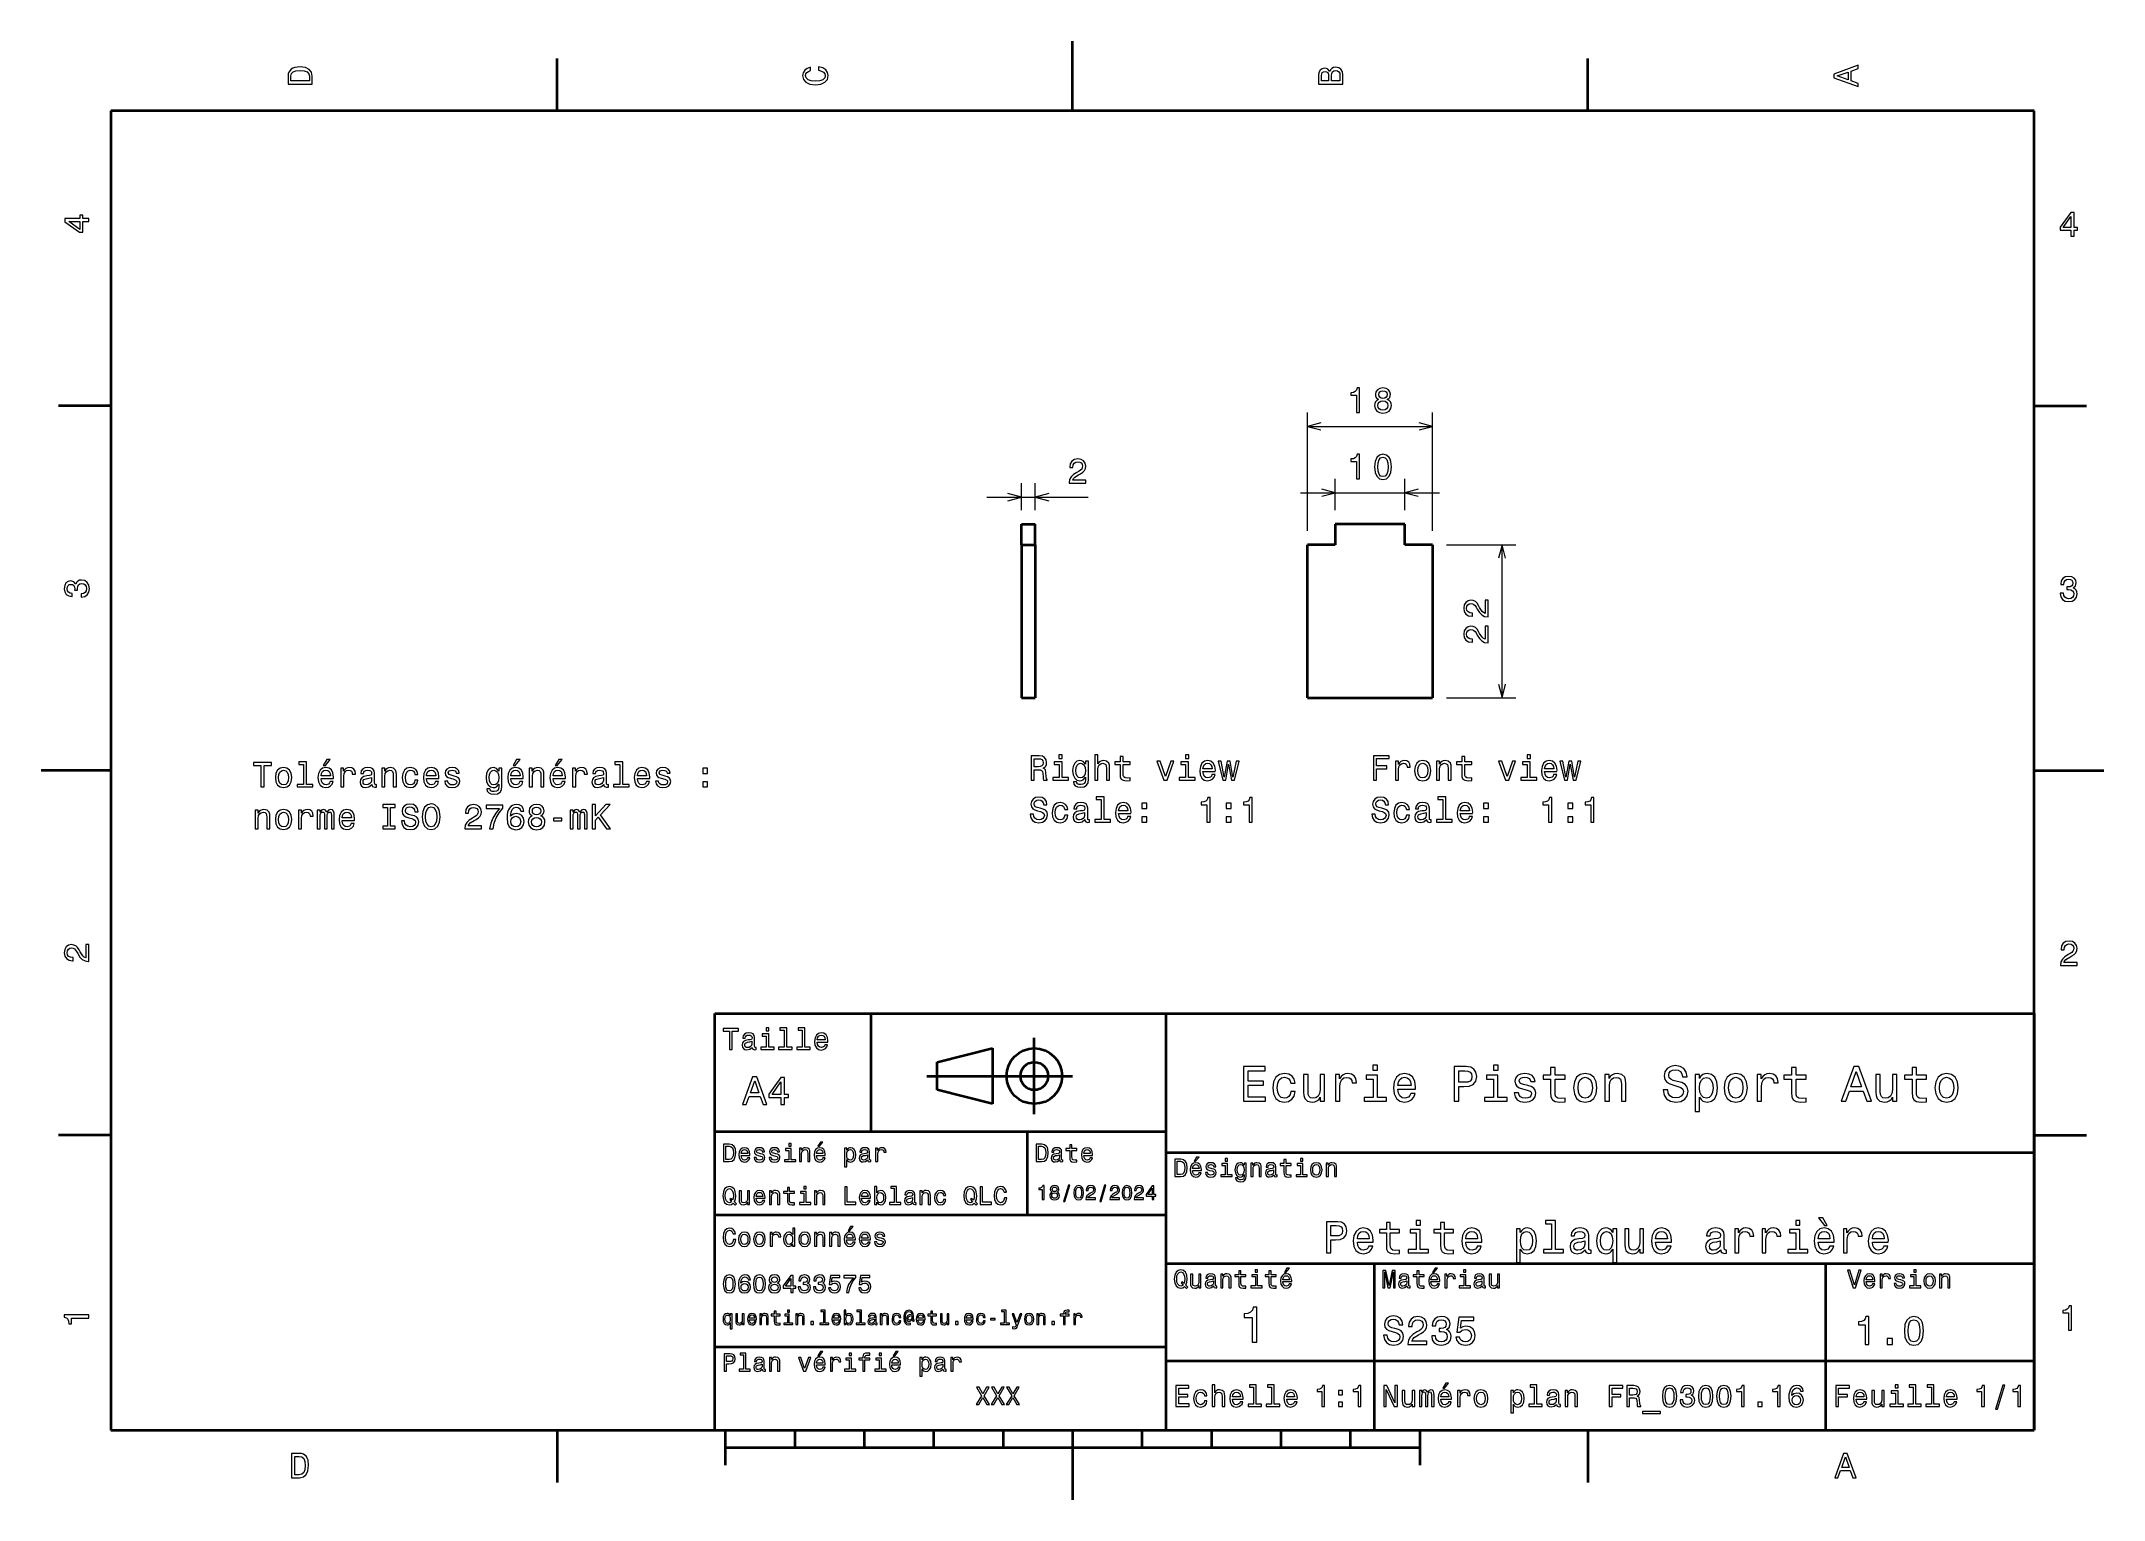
# Model space of a CAD drawing. Extents: x 0 to 297, y 0 to 210.
import ezdxf

# ---------------------------------------------------------------- set-up
doc = ezdxf.new("R2010")
doc.units = 0

msp = doc.modelspace()

# ---------------------------------------------------------------- linework, layer by layer
at = {"color": 7, "lineweight": 35, "ltscale": 0.25}
for p, q in [((148.5, 200), (148.5, 210)), ((196.341415, 140.484879), (186.341415, 140.484879)), ((10, 105), (0, 105)), ((287, 105), (297, 105)), ((192, 10), (192, 20)), ((148.5, 10), (148.5, 0))]:
    msp.add_line(p, q, dxfattribs=at)
at = {"color": 7, "lineweight": 35, "ltscale": 0.1875}
for p, q in [((74.300003, 200), (74.300003, 207.5)), ((222.699997, 200), (222.699997, 207.5)), ((10, 157.5), (2.5, 157.5)), ((287, 157.5), (294.5, 157.5)), ((10, 52.5), (2.5, 52.5)), ((287, 52.5), (294.5, 52.5)), ((74.300003, 10), (74.300003, 2.5)), ((222.699997, 10), (222.699997, 2.5))]:
    msp.add_line(p, q, dxfattribs=at)
at = {"color": 7, "lineweight": 35}
for p, q in [((287, 200), (10, 200)), ((10, 200), (10, 10)), ((287, 10), (287, 200)), ((141.141357, 137.484879), (141.141357, 115.484879)), ((143.141357, 137.484879), (143.141357, 115.484879)), ((182.341415, 115.484879), (182.341415, 137.484879)), ((200.341415, 137.484879), (200.341415, 115.484879)), ((97, 10), (97, 70)), ((97, 70), (287, 70)), ((162, 10), (162, 70)), ((287, 70), (287, 10)), ((127.5, 61), (148.5, 61)), ((97, 53), (162, 53)), ((162, 50), (287, 50)), ((97, 41), (162, 41)), ((162, 34), (287, 34)), ((257, 10), (257, 34)), ((97, 22), (162, 22)), ((162, 20), (287, 20)), ((10, 10), (287, 10)), ((97, 10), (287, 10)), ((98.5, 7.5), (198.5, 7.5))]:
    msp.add_line(p, q, dxfattribs=at)
at = {"color": 7, "lineweight": 13, "ltscale": 0.426671}
for p, q in [((182.341415, 139.484879), (182.341415, 156.551727)), ((200.341415, 139.484879), (200.341415, 156.551727))]:
    msp.add_line(p, q, dxfattribs=at)
at = {"color": 7, "lineweight": 13, "ltscale": 0.45}
msp.add_line((182.341415, 154.551727), (200.341415, 154.551727), dxfattribs=at)
at = {"color": 7, "lineweight": 13, "ltscale": 0.096663}
for p, q in [((141.141357, 142.484879), (141.141357, 146.35141)), ((143.141357, 142.484879), (143.141357, 146.35141))]:
    msp.add_line(p, q, dxfattribs=at)
at = {"color": 7, "lineweight": 13, "ltscale": 0.112941}
for p, q in [((186.341415, 142.484879), (186.341415, 147.002502)), ((196.341415, 142.484879), (196.341415, 147.002502))]:
    msp.add_line(p, q, dxfattribs=at)
at = {"color": 7, "lineweight": 13, "ltscale": 0.365797}
msp.add_line((136.141357, 144.35141), (150.773224, 144.35141), dxfattribs=at)
at = {"color": 7, "lineweight": 13}
for p, q in [((181.341415, 145.002502), (201.341415, 145.002502)), ((210.357483, 115.484879), (210.357483, 137.484879))]:
    msp.add_line(p, q, dxfattribs=at)
at = {"color": 7, "lineweight": 35, "ltscale": 0.05}
for p, q in [((141.141357, 140.484879), (143.141357, 140.484879)), ((141.141357, 137.484879), (143.141357, 137.484879)), ((141.141357, 115.484879), (143.141357, 115.484879))]:
    msp.add_line(p, q, dxfattribs=at)
at = {"color": 7, "lineweight": 35, "ltscale": 0.075}
for p, q in [((141.141357, 137.484879), (141.141357, 140.484879)), ((143.141357, 137.484879), (143.141357, 140.484879)), ((186.341415, 140.484879), (186.341415, 137.484879)), ((196.341415, 137.484879), (196.341415, 140.484879))]:
    msp.add_line(p, q, dxfattribs=at)
at = {"color": 7, "lineweight": 35, "ltscale": 0.1}
for p, q in [((186.341415, 137.484879), (182.341415, 137.484879)), ((200.341415, 137.484879), (196.341415, 137.484879)), ((129, 59), (129, 63))]:
    msp.add_line(p, q, dxfattribs=at)
at = {"color": 7, "lineweight": 13, "ltscale": 0.250402}
for p, q in [((202.341415, 137.484879), (212.357483, 137.484879)), ((202.341415, 115.484879), (212.357483, 115.484879))]:
    msp.add_line(p, q, dxfattribs=at)
at = {"color": 7, "lineweight": 35, "ltscale": 0.45}
msp.add_line((182.341415, 115.484879), (200.341415, 115.484879), dxfattribs=at)
at = {"color": 7, "lineweight": 35, "ltscale": 0.425}
msp.add_line((119.5, 53), (119.5, 70), dxfattribs=at)
at = {"color": 7, "lineweight": 35, "ltscale": 0.275}
msp.add_line((143, 55.5), (143, 66.5), dxfattribs=at)
at = {"color": 7, "lineweight": 35, "ltscale": 0.206155}
for p, q in [((129, 63), (137, 65)), ((137, 57), (129, 59))]:
    msp.add_line(p, q, dxfattribs=at)
at = {"color": 7, "lineweight": 35, "ltscale": 0.2}
msp.add_line((137, 65), (137, 57), dxfattribs=at)
at = {"color": 7, "lineweight": 35, "ltscale": 0.3}
msp.add_line((142, 41), (142, 53), dxfattribs=at)
at = {"color": 7, "lineweight": 35, "ltscale": 0.35}
msp.add_line((192, 20), (192, 34), dxfattribs=at)
at = {"color": 7, "lineweight": 35, "ltscale": 0.125}
for p, q in [((98.5, 10), (98.5, 5)), ((198.5, 10), (198.5, 5))]:
    msp.add_line(p, q, dxfattribs=at)
at = {"color": 7, "lineweight": 35, "ltscale": 0.0625}
for p, q in [((108.5, 10), (108.5, 7.5)), ((118.5, 10), (118.5, 7.5)), ((128.5, 10), (128.5, 7.5)), ((138.5, 10), (138.5, 7.5)), ((158.5, 10), (158.5, 7.5)), ((168.5, 10), (168.5, 7.5)), ((178.5, 10), (178.5, 7.5)), ((188.5, 10), (188.5, 7.5))]:
    msp.add_line(p, q, dxfattribs=at)
at = {"color": 7, "lineweight": 13}
for points in [[(35.533215, 204.994965), (35.533215, 203.829971), (39.033215, 203.829971), (39.033215, 204.994965), (38.922264, 205.544678), (38.584366, 205.953171), (38.034657, 206.205338), (37.283215, 206.296112), (36.516644, 206.215424), (36.21405, 206.114563), (35.971977, 205.973343), (35.644165, 205.56485), (35.563473, 205.297562)], [(35.951801, 204.959656), (36.027451, 205.342941), (36.259438, 205.605194), (36.672985, 205.761536), (37.283215, 205.811966), (37.873272, 205.756485), (38.286816, 205.600143), (38.533936, 205.332855), (38.614628, 204.959656), (38.614628, 204.298996), (35.951801, 204.298996)], [(111.93206, 205.817017), (112.35569, 205.716141), (112.658287, 205.549713), (112.844887, 205.317734), (112.905403, 205.045395), (112.814629, 204.71759), (112.54229, 204.460388), (112.098488, 204.28891), (111.483215, 204.233429), (110.872986, 204.28891), (110.424141, 204.455338), (110.151802, 204.71254), (110.055984, 205.045395), (110.106415, 205.287476), (110.247627, 205.494247), (110.474571, 205.655624), (110.787247, 205.766571), (110.787247, 206.245682), (110.308144, 206.094391), (109.94503, 205.832138), (109.718086, 205.474075), (109.637398, 205.045395), (109.763474, 204.510818), (110.116501, 204.10231), (110.696472, 203.840057), (111.483215, 203.749283), (112.269958, 203.840057), (112.84993, 204.10231), (113.208, 204.510818), (113.329041, 205.045395), (113.233215, 205.51442), (112.965927, 205.892654), (112.527161, 206.159943), (111.93206, 206.301163)], [(185.542007, 205.630417), (185.249496, 205.983429), (185.052811, 206.074219), (184.81073, 206.104477), (184.432495, 206.03891), (184.160156, 205.842224), (183.993729, 205.524506), (183.933212, 205.080704), (183.933212, 203.835022), (187.433212, 203.835022), (187.433212, 205.151306), (187.36261, 205.620331), (187.155838, 205.968307), (186.828018, 206.185165), (186.384216, 206.260818), (186.08667, 206.215424), (185.839554, 206.094391), (185.65799, 205.897705)], [(185.385666, 204.984879), (185.385666, 204.298996), (184.351807, 204.298996), (184.351807, 205.025223), (184.382065, 205.297562), (184.472839, 205.489197), (184.629181, 205.605194), (184.86116, 205.645538), (185.093155, 205.600143), (185.254532, 205.479111), (185.355408, 205.272339)], [(187.014618, 205.095825), (187.014618, 204.298996), (185.809296, 204.298996), (185.809296, 205.050446), (185.844589, 205.368164), (185.9505, 205.595108), (186.132065, 205.731277), (186.394302, 205.776657), (186.671692, 205.731277), (186.863327, 205.605194), (186.979324, 205.393372)], [(261.633209, 203.466858), (261.633209, 203.930847), (260.604401, 204.298996), (260.604401, 205.695969), (261.633209, 206.064133), (261.633209, 206.538193), (258.128174, 205.257217), (258.128174, 204.742798)], [(260.17572, 204.460388), (258.632477, 205), (260.17572, 205.539627)], [(6.833213, 184.02739), (6.833213, 184.481277), (5.965778, 184.481277), (5.965778, 184.98056), (5.56232, 184.98056), (5.56232, 184.481277), (3.408862, 184.481277), (3.408862, 184.022339), (5.521974, 182.489197), (5.965778, 182.489197), (5.965778, 184.02739)], [(292.277374, 181.916794), (292.731262, 181.916794), (292.731262, 182.784225), (293.23056, 182.784225), (293.23056, 183.187683), (292.731262, 183.187683), (292.731262, 185.341141), (292.272339, 185.341141), (290.739197, 183.228027), (290.739197, 182.784225), (292.277374, 182.784225)], [(291.162842, 183.187683), (292.277374, 184.756134), (292.277374, 183.187683)], [(5.56232, 182.912827), (3.993876, 184.02739), (5.56232, 184.02739)], [(189.382629, 156.551727), (189.841553, 156.551727), (189.841553, 160.076935), (189.498627, 160.076935), (189.407837, 159.769302), (189.226288, 159.562531), (188.948914, 159.441483), (188.565628, 159.401138), (188.565628, 159.043076), (189.382629, 159.043076)], [(192.584061, 158.437881), (192.326859, 158.296677), (192.150345, 158.099991), (192.039398, 157.852875), (192.004089, 157.555328), (192.084793, 157.106476), (192.316772, 156.758484), (192.695023, 156.536591), (193.209427, 156.450851), (193.718796, 156.536591), (194.097031, 156.758484), (194.329025, 157.106476), (194.414764, 157.555328), (194.37442, 157.852875), (194.268509, 158.099991), (194.086945, 158.296677), (193.834793, 158.437881), (194.036514, 158.558929), (194.177734, 158.725357), (194.263458, 158.927078), (194.293716, 159.174194), (194.213028, 159.532272), (194.001221, 159.819733), (193.658279, 160.006332), (193.209427, 160.076935), (192.755539, 160.006332), (192.412598, 159.819733), (192.19574, 159.532272), (192.120087, 159.174194), (192.145309, 158.927078), (192.231049, 158.725357)], [(192.488251, 157.565414), (192.53363, 157.832703), (192.679886, 158.034424), (192.90683, 158.165558), (193.209427, 158.210938), (193.506973, 158.165558), (193.733917, 158.034424), (193.880173, 157.832703), (193.930603, 157.565414), (193.880173, 157.277939), (193.733917, 157.061081), (193.506973, 156.919876), (193.209427, 156.874481), (192.90683, 156.919876), (192.679886, 157.061081), (192.53363, 157.277939)], [(192.599197, 159.13385), (192.639542, 159.355759), (192.760574, 159.527222), (192.952225, 159.633133), (193.209427, 159.673477), (193.461594, 159.633133), (193.653229, 159.527222), (193.774261, 159.355759), (193.819656, 159.13385), (193.774261, 158.906906), (193.653229, 158.730392), (193.461594, 158.614395), (193.209427, 158.579102), (192.952225, 158.619446), (192.760574, 158.730392), (192.639542, 158.906906)], [(148.024673, 146.35141), (150.430298, 146.35141), (150.430298, 146.785141), (148.528992, 146.785141), (148.634903, 147.022171), (148.816452, 147.218857), (149.376251, 147.57692), (149.673813, 147.728226), (150.006653, 147.945084), (150.243698, 148.197235), (150.379852, 148.494781), (150.430298, 148.832687), (150.344559, 149.256317), (150.107529, 149.589172), (149.744415, 149.80098), (149.275391, 149.876633), (148.791245, 149.790894), (148.42308, 149.553864), (148.18605, 149.175629), (148.105362, 148.676346), (148.105362, 148.605743), (148.564301, 148.605743), (148.564301, 148.646088), (148.60968, 148.989029), (148.74585, 149.24118), (148.962708, 149.402573), (149.250183, 149.458038), (149.542679, 149.407608), (149.759537, 149.28154), (149.900757, 149.084839), (149.951187, 148.837723), (149.915878, 148.605743), (149.820053, 148.409058), (149.658676, 148.237579), (149.436768, 148.086288), (149.139221, 147.924911), (148.644989, 147.612228), (148.297012, 147.279373), (148.09024, 146.875916), (148.024673, 146.366547)], [(189.382629, 147.002502), (189.841553, 147.002502), (189.841553, 150.527725), (189.498627, 150.527725), (189.407837, 150.220093), (189.226288, 150.013321), (188.948914, 149.892273), (188.565628, 149.851929), (188.565628, 149.493866), (189.382629, 149.493866)], [(191.994003, 148.712158), (192.069656, 147.92038), (192.306686, 147.35553), (192.684937, 147.012604), (193.209427, 146.901642), (193.728882, 147.012604), (194.107117, 147.35553), (194.339111, 147.92038), (194.4198, 148.712158), (194.339111, 149.498901), (194.243286, 149.811584), (194.107117, 150.068787), (193.728882, 150.411728), (193.209427, 150.527725), (192.684937, 150.411728), (192.306686, 150.063751), (192.069656, 149.498901)], [(192.478165, 148.712158), (192.518509, 149.322388), (192.644592, 149.761154), (192.871536, 150.018356), (193.209427, 150.109131), (193.542282, 150.018356), (193.769226, 149.761154), (193.895309, 149.322388), (193.935654, 148.712158), (193.895309, 148.096893), (193.769226, 147.658127), (193.542282, 147.400925), (193.209427, 147.315186), (192.871536, 147.400925), (192.644592, 147.658127), (192.518509, 148.096893)], [(5.73379, 129.979111), (5.769093, 129.979111), (6.253242, 130.059799), (6.616354, 130.296829), (6.848343, 130.670029), (6.934078, 131.164276), (6.848343, 131.688766), (6.626441, 132.082138), (6.273415, 132.334305), (5.819525, 132.425079), (5.521974, 132.384735), (5.279899, 132.273788), (5.0933, 132.092224), (4.957133, 131.850143), (4.684798, 132.177963), (4.251081, 132.293961), (3.857709, 132.218307), (3.560158, 132.00145), (3.373559, 131.648422), (3.307997, 131.164276), (3.388689, 130.710388), (3.610591, 130.362396), (3.963617, 130.135452), (4.432637, 130.059799), (4.46794, 130.059799), (4.46794, 130.508652), (4.145173, 130.548996), (3.913184, 130.680115), (3.771974, 130.891937), (3.721542, 131.189484), (3.761888, 131.451736), (3.867795, 131.643372), (4.039265, 131.759369), (4.271254, 131.804764), (4.518372, 131.759369), (4.684798, 131.638336), (4.785663, 131.426514), (4.815922, 131.139053), (4.810879, 130.942368), (5.209294, 130.942368), (5.199208, 131.189484), (5.244596, 131.507217), (5.365634, 131.744247), (5.56232, 131.885452), (5.819525, 131.935883), (6.112032, 131.880417), (6.328891, 131.734161), (6.465058, 131.502167), (6.510447, 131.194534), (6.460014, 130.876801), (6.308718, 130.644821), (6.066643, 130.498566), (5.73379, 130.443085)], [(290.729126, 130.51622), (290.729126, 130.480911), (290.809814, 129.996765), (291.046844, 129.633652), (291.420044, 129.401657), (291.914276, 129.315933), (292.438782, 129.401657), (292.832153, 129.623566), (293.08429, 129.976593), (293.175079, 130.430481), (293.134735, 130.728027), (293.023773, 130.970108), (292.842224, 131.156708), (292.600159, 131.292877), (292.927948, 131.565216), (293.043945, 131.998932), (292.968292, 132.392303), (292.751434, 132.68985), (292.398407, 132.87645), (291.914276, 132.942017), (291.460388, 132.861313), (291.112396, 132.63942), (290.885468, 132.286392), (290.809814, 131.817368), (290.809814, 131.782074), (291.258636, 131.782074), (291.299011, 132.104828), (291.430115, 132.336823), (291.641937, 132.478027), (291.939484, 132.528473), (292.201721, 132.488113), (292.393372, 132.382217), (292.509369, 132.210739), (292.554749, 131.97876), (292.509369, 131.731628), (292.388336, 131.565216), (292.176514, 131.46434), (291.889069, 131.434082), (291.692383, 131.439133), (291.692383, 131.04071), (291.939484, 131.050797), (292.257202, 131.005417), (292.494232, 130.884369), (292.635468, 130.687683), (292.685883, 130.430481), (292.630402, 130.13797), (292.484161, 129.921112), (292.252167, 129.784943), (291.944519, 129.739563), (291.626801, 129.789993), (291.394806, 129.941284), (291.248566, 130.183365), (291.193085, 130.51622)], [(208.357483, 127.122345), (208.357483, 129.527969), (207.923767, 129.527969), (207.923767, 127.626663), (207.686737, 127.732574), (207.490051, 127.914131), (207.131973, 128.473923), (206.980682, 128.771484), (206.763824, 129.104324), (206.511658, 129.34137), (206.214111, 129.477524), (205.876221, 129.527969), (205.452591, 129.44223), (205.119736, 129.2052), (204.907913, 128.842087), (204.83226, 128.373062), (204.917999, 127.888916), (205.155029, 127.52076), (205.533279, 127.283722), (206.032562, 127.203033), (206.103165, 127.203033), (206.103165, 127.661972), (206.06282, 127.661972), (205.719879, 127.707359), (205.467712, 127.843521), (205.306335, 128.060379), (205.250854, 128.347839), (205.301285, 128.64035), (205.427368, 128.857208), (205.624054, 128.998428), (205.87117, 129.048859), (206.103165, 129.01355), (206.29985, 128.917725), (206.471313, 128.756348), (206.62262, 128.534454), (206.783997, 128.236893), (207.09668, 127.742661), (207.429535, 127.394676), (207.832993, 127.187904), (208.342346, 127.122345)], [(208.357483, 123.386322), (208.357483, 125.791939), (207.923767, 125.791939), (207.923767, 123.89064), (207.686737, 123.996552), (207.490051, 124.178108), (207.131973, 124.737907), (206.980682, 125.035454), (206.763824, 125.368309), (206.511658, 125.605339), (206.214111, 125.741508), (205.876221, 125.791939), (205.452591, 125.706207), (205.119736, 125.469177), (204.907913, 125.106064), (204.83226, 124.637039), (204.917999, 124.152893), (205.155029, 123.784737), (205.533279, 123.547699), (206.032562, 123.46701), (206.103165, 123.46701), (206.103165, 123.925949), (206.06282, 123.925949), (205.719879, 123.971336), (205.467712, 124.107498), (205.306335, 124.324356), (205.250854, 124.611824), (205.301285, 124.904327), (205.427368, 125.121193), (205.624054, 125.262398), (205.87117, 125.312836), (206.103165, 125.277527), (206.29985, 125.181709), (206.471313, 125.020325), (206.62262, 124.798424), (206.783997, 124.50087), (207.09668, 124.006638), (207.429535, 123.658653), (207.832993, 123.451881), (208.342346, 123.386322)], [(142.534729, 103.62825), (143.003754, 103.62825), (143.003754, 105.105919), (143.482849, 105.105919), (143.835876, 105.09079), (144.057785, 105.02018), (144.178818, 104.853752), (144.229248, 104.556206), (144.254471, 104.10231), (144.284729, 103.804764), (144.345245, 103.62825), (144.874786, 103.62825), (144.874786, 103.724068), (144.758789, 103.86528), (144.718445, 104.127533), (144.683151, 104.692368), (144.597412, 105.110962), (144.481415, 105.242081), (144.299866, 105.337906), (144.501587, 105.463982), (144.642792, 105.640495), (144.733582, 105.862396), (144.76384, 106.129692), (144.693237, 106.553322), (144.491501, 106.871048), (144.158646, 107.062691), (143.704758, 107.12825), (142.534729, 107.12825)], [(147.023209, 107.24929), (146.554184, 107.24929), (146.554184, 106.744965), (147.023209, 106.744965)], [(151.723495, 103.62825), (152.167297, 103.62825), (152.167297, 105.19165), (152.212677, 105.549721), (152.358932, 105.811966), (152.585876, 105.973351), (152.888474, 106.033867), (153.130554, 105.983437), (153.281845, 105.847267), (153.357498, 105.620323), (153.382706, 105.317734), (153.382706, 103.62825), (153.826523, 103.62825), (153.826523, 105.408508), (153.806335, 105.766579), (153.715561, 106.064133), (153.418015, 106.336464), (152.954041, 106.432281), (152.701874, 106.39698), (152.485016, 106.301163), (152.303467, 106.149864), (152.167297, 105.943092), (152.167297, 107.24929), (151.723495, 107.24929)], [(155.354614, 105.867447), (155.354614, 104.510818), (155.384872, 104.072052), (155.526077, 103.769463), (155.808502, 103.592949), (156.287613, 103.532433), (156.812103, 103.557648), (156.812103, 103.940933), (156.428818, 103.910667), (156.080841, 103.951019), (155.894241, 104.077095), (155.813553, 104.28891), (155.798416, 104.586464), (155.798416, 105.867447), (156.812103, 105.867447), (156.812103, 106.245682), (155.798416, 106.245682), (155.798416, 107.037476), (155.354614, 107.037476), (155.354614, 106.245682), (154.588043, 106.245682), (154.588043, 105.867447)], [(165.239349, 107.24929), (164.770325, 107.24929), (164.770325, 106.744965), (165.239349, 106.744965)], [(191.825562, 103.62825), (192.294586, 103.62825), (192.294586, 105.237038), (193.767212, 105.237038), (193.767212, 105.655624), (192.294586, 105.655624), (192.294586, 106.70462), (194.105103, 106.70462), (194.105103, 107.12825), (191.825562, 107.12825)], [(204.554672, 105.867447), (204.554672, 104.510818), (204.58493, 104.072052), (204.726135, 103.769463), (205.00856, 103.592949), (205.487671, 103.532433), (206.012161, 103.557648), (206.012161, 103.940933), (205.628876, 103.910667), (205.280899, 103.951019), (205.094299, 104.077095), (205.013611, 104.28891), (204.998474, 104.586464), (204.998474, 105.867447), (206.012161, 105.867447), (206.012161, 106.245682), (204.998474, 106.245682), (204.998474, 107.037476), (204.554672, 107.037476), (204.554672, 106.245682), (203.788101, 106.245682), (203.788101, 105.867447)], [(214.439392, 107.24929), (213.970383, 107.24929), (213.970383, 106.744965), (214.439392, 106.744965)], [(31.627438, 102.62825), (32.091415, 102.62825), (32.091415, 105.70462), (33.150494, 105.70462), (33.150494, 106.12825), (30.563318, 106.12825), (30.563318, 105.70462), (31.627438, 105.70462)], [(33.720379, 103.979836), (33.801071, 103.364563), (34.033058, 102.910667), (34.401215, 102.62825), (34.895451, 102.532433), (35.384644, 102.62825), (35.7528, 102.905624), (35.984787, 103.35952), (36.070522, 103.979836), (35.984787, 104.595108), (35.7528, 105.054039), (35.384644, 105.331421), (34.895451, 105.432281), (34.401215, 105.331421), (34.033058, 105.048996), (33.801071, 104.595108)], [(34.174267, 103.984879), (34.219658, 104.438766), (34.360867, 104.766579), (34.587814, 104.968307), (34.895451, 105.03891), (35.198044, 104.968307), (35.424988, 104.771622), (35.5662, 104.438766), (35.616631, 103.984879), (35.5662, 103.525948), (35.424988, 103.193092), (35.198044, 102.991364), (34.895451, 102.925804), (34.587814, 102.991364), (34.360867, 103.193092), (34.219658, 103.525948)], [(37.770088, 105.876091), (37.770088, 103.00145), (36.857265, 103.00145), (36.857265, 102.62825), (39.121674, 102.62825), (39.121674, 103.00145), (38.213894, 103.00145), (38.213894, 106.24929), (37.074123, 106.24929), (37.074123, 105.876091)], [(40.311874, 103.853752), (42.087093, 103.853752), (42.092136, 104.060524), (42.011444, 104.640495), (41.789543, 105.074219), (41.436516, 105.336464), (40.967495, 105.432281), (40.508564, 105.331421), (40.155537, 105.048996), (39.928593, 104.590065), (39.8479, 103.984879), (39.92355, 103.364563), (40.150494, 102.910667), (40.498474, 102.62825), (40.952366, 102.532433), (41.345737, 102.597992), (41.668503, 102.769463), (41.905537, 103.041794), (42.041702, 103.404907), (41.602943, 103.404907), (41.512165, 103.203178), (41.381042, 103.05188), (41.007843, 102.930847), (40.720379, 102.98632), (40.503517, 103.162834), (40.362309, 103.450294), (40.311874, 103.838623)], [(40.311874, 104.226952), (40.367352, 104.574936), (40.503517, 104.832138), (40.710293, 104.98848), (40.982628, 105.043953), (41.249916, 104.98848), (41.456688, 104.832138), (41.582771, 104.574936), (41.628159, 104.226952)], [(40.619514, 105.70462), (40.917065, 105.70462), (41.618073, 106.561966), (41.123837, 106.561966)], [(43.125999, 102.62825), (43.569801, 102.62825), (43.569801, 104.176521), (43.615189, 104.549721), (43.751358, 104.817009), (43.973259, 104.978394), (44.270809, 105.033867), (44.492714, 104.998566), (44.659138, 104.897705), (44.760002, 104.726234), (44.795307, 104.494247), (45.244156, 104.494247), (45.183636, 104.902748), (45.017208, 105.195251), (44.73983, 105.371765), (44.361588, 105.432281), (44.104385, 105.391937), (43.882481, 105.291077), (43.685795, 105.119606), (43.529457, 104.887619), (43.529457, 105.336464), (43.125999, 105.336464)], [(47.604385, 102.981277), (47.604385, 102.966148), (47.629601, 102.794678), (47.705246, 102.673637), (48.022972, 102.57782), (48.270088, 102.618164), (48.270088, 102.961105), (48.164185, 102.945976), (48.022972, 103.011536), (47.997757, 103.213264), (47.997757, 104.61528), (47.937237, 104.973351), (47.760727, 105.22551), (47.453087, 105.376808), (47.019371, 105.432281), (46.595741, 105.371765), (46.283058, 105.200294), (46.086372, 104.933006), (46.020813, 104.579979), (46.020813, 104.549721), (46.419228, 104.549721), (46.454529, 104.761536), (46.565479, 104.912834), (46.747036, 105.003609), (47.004242, 105.03891), (47.251358, 105.013695), (47.427872, 104.938049), (47.533779, 104.806923), (47.569084, 104.625366), (47.548908, 104.413551), (47.468216, 104.307648), (47.266487, 104.25721), (46.888245, 104.216866), (46.454529, 104.126091), (46.146893, 103.964706), (45.965336, 103.712547), (45.909859, 103.339348), (45.960293, 103.006493), (46.116631, 102.759377), (46.368793, 102.603035), (46.716774, 102.547562), (47.185799, 102.653465)], [(47.553951, 103.576378), (47.493431, 103.314133), (47.33205, 103.112396), (47.089973, 102.981277), (46.792427, 102.93589), (46.600784, 102.961105), (46.464615, 103.041794), (46.37888, 103.183006), (46.353664, 103.379692), (46.373837, 103.556206), (46.454529, 103.682281), (46.777294, 103.823494), (47.185799, 103.88401), (47.553951, 104.005051)], [(49.031616, 102.62825), (49.475422, 102.62825), (49.475422, 104.19165), (49.520813, 104.549721), (49.667065, 104.811966), (49.894009, 104.973351), (50.196602, 105.033867), (50.438679, 104.983437), (50.589973, 104.847267), (50.665623, 104.620323), (50.690842, 104.317734), (50.690842, 102.62825), (51.134644, 102.62825), (51.134644, 104.408508), (51.114471, 104.766579), (51.023693, 105.064133), (50.726143, 105.336464), (50.262165, 105.432281), (50.004959, 105.39698), (49.788101, 105.301163), (49.601501, 105.139778), (49.455246, 104.92292), (49.455246, 105.336464), (49.031616, 105.336464)], [(53.792427, 104.438766), (54.231186, 104.438766), (54.140408, 104.842224), (53.92355, 105.15995), (53.585655, 105.356636), (53.146893, 105.432281), (52.662743, 105.331421), (52.294586, 105.048996), (52.062599, 104.590065), (51.981907, 103.974792), (52.057556, 103.364563), (52.2845, 102.910667), (52.64257, 102.62825), (53.131763, 102.532433), (53.565483, 102.608078), (53.903378, 102.819893), (54.135365, 103.152748), (54.236229, 103.59655), (53.812599, 103.59655), (53.73695, 103.314133), (53.595741, 103.10231), (53.394012, 102.971191), (53.146893, 102.930847), (52.839256, 102.996407), (52.617355, 103.198135), (52.481186, 103.525948), (52.435799, 103.989922), (52.481186, 104.44381), (52.622398, 104.771622), (52.849342, 104.973351), (53.146893, 105.043953), (53.409142, 104.998566), (53.605827, 104.882576), (53.73695, 104.690933)], [(55.491993, 103.853752), (57.267208, 103.853752), (57.272251, 104.060524), (57.191559, 104.640495), (56.969658, 105.074219), (56.616631, 105.336464), (56.147614, 105.432281), (55.688679, 105.331421), (55.335655, 105.048996), (55.108707, 104.590065), (55.028015, 103.984879), (55.103664, 103.364563), (55.330608, 102.910667), (55.678593, 102.62825), (56.132484, 102.532433), (56.525856, 102.597992), (56.848621, 102.769463), (57.085655, 103.041794), (57.221817, 103.404907), (56.783058, 103.404907), (56.69228, 103.203178), (56.561157, 103.05188), (56.187958, 102.930847), (55.900494, 102.98632), (55.683636, 103.162834), (55.542427, 103.450294), (55.491993, 103.838623)], [(55.491993, 104.226952), (55.54747, 104.574936), (55.683636, 104.832138), (55.890408, 104.98848), (56.162743, 105.043953), (56.430031, 104.98848), (56.636803, 104.832138), (56.762886, 104.574936), (56.808273, 104.226952)], [(59.466057, 104.206779), (59.03738, 104.307648), (58.719658, 104.423637), (58.61375, 104.660667), (58.644009, 104.827095), (58.749916, 104.948135), (58.921387, 105.023781), (59.168503, 105.054039), (59.405537, 105.023781), (59.592136, 104.933006), (59.713173, 104.796837), (59.763603, 104.61528), (60.197323, 104.61528), (60.197323, 104.625366), (60.121674, 104.953178), (59.914902, 105.210381), (59.592136, 105.371765), (59.168503, 105.432281), (58.73983, 105.371765), (58.427151, 105.205338), (58.230465, 104.958221), (58.169945, 104.645538), (58.215332, 104.342949), (58.356544, 104.131134), (58.588531, 103.979836), (58.92643, 103.873924), (59.420666, 103.752892), (59.723259, 103.626808), (59.803951, 103.525948), (59.834213, 103.374649), (59.788822, 103.188049), (59.667786, 103.046837), (59.4711, 102.956062), (59.208851, 102.925804), (58.931473, 102.956062), (58.729744, 103.061966), (58.593575, 103.233437), (58.538101, 103.470467), (58.109428, 103.470467), (58.180031, 103.067009), (58.386803, 102.774506), (58.714615, 102.597992), (59.168503, 102.532433), (59.64257, 102.597992), (59.990551, 102.774506), (60.202366, 103.056923), (60.278015, 103.425079), (60.222542, 103.742805), (60.0662, 103.959663), (59.808994, 104.100876)], [(66.319801, 102.74929), (66.319801, 105.336464), (65.896164, 105.336464), (65.896164, 104.897705), (65.548187, 105.29612), (65.336365, 105.39698), (65.099335, 105.432281), (64.67067, 105.331421), (64.337814, 105.048996), (64.120956, 104.595108), (64.045303, 103.984879), (64.120956, 103.369606), (64.337814, 102.91571), (64.67067, 102.62825), (65.099335, 102.532433), (65.341415, 102.567734), (65.543144, 102.658508), (65.896164, 103.041794), (65.896164, 102.658508), (65.85582, 102.355919), (65.744873, 102.139053), (65.533051, 102.012978), (65.215332, 101.96759), (64.937958, 101.997849), (64.741272, 102.073494), (64.625275, 102.20462), (64.589973, 102.381134), (64.161301, 102.381134), (64.161301, 102.360962), (64.22686, 102.038193), (64.428589, 101.79612), (64.751358, 101.639778), (65.190117, 101.584305), (65.714615, 101.65995), (66.062592, 101.871765), (66.259277, 102.239922)], [(64.504242, 103.984879), (64.549622, 104.433723), (64.685791, 104.766579), (64.897614, 104.963264), (65.180031, 105.033867), (65.477585, 104.963264), (65.699478, 104.766579), (65.835648, 104.433723), (65.886078, 103.984879), (65.835648, 103.525948), (65.699478, 103.198135), (65.477585, 102.996407), (65.180031, 102.930847), (64.897614, 102.996407), (64.685791, 103.198135), (64.549622, 103.530991)], [(67.636078, 103.853752), (69.411301, 103.853752), (69.416336, 104.060524), (69.335648, 104.640495), (69.113747, 105.074219), (68.760719, 105.336464), (68.291702, 105.432281), (67.832764, 105.331421), (67.479736, 105.048996), (67.252792, 104.590065), (67.172104, 103.984879), (67.247757, 103.364563), (67.474701, 102.910667), (67.822678, 102.62825), (68.276566, 102.532433), (68.669945, 102.597992), (68.992706, 102.769463), (69.229736, 103.041794), (69.365906, 103.404907), (68.927147, 103.404907), (68.836365, 103.203178), (68.705246, 103.05188), (68.332047, 102.930847), (68.044586, 102.98632), (67.827728, 103.162834), (67.686508, 103.450294), (67.636078, 103.838623)], [(67.636078, 104.226952), (67.691559, 104.574936), (67.827728, 104.832138), (68.0345, 104.98848), (68.306831, 105.043953), (68.574127, 104.98848), (68.780899, 104.832138), (68.906975, 104.574936), (68.952362, 104.226952)], [(67.943718, 105.70462), (68.241272, 105.70462), (68.942276, 106.561966), (68.448044, 106.561966)], [(70.283775, 102.62825), (70.727577, 102.62825), (70.727577, 104.19165), (70.772964, 104.549721), (70.91922, 104.811966), (71.146164, 104.973351), (71.448761, 105.033867), (71.690834, 104.983437), (71.842133, 104.847267), (71.917786, 104.620323), (71.942993, 104.317734), (71.942993, 102.62825), (72.386803, 102.62825), (72.386803, 104.408508), (72.366623, 104.766579), (72.275848, 105.064133), (71.978302, 105.336464), (71.514328, 105.432281), (71.257118, 105.39698), (71.04026, 105.301163), (70.853661, 105.139778), (70.707405, 104.92292), (70.707405, 105.336464), (70.283775, 105.336464)], [(73.70813, 103.853752), (75.483337, 103.853752), (75.488388, 104.060524), (75.407692, 104.640495), (75.185791, 105.074219), (74.832764, 105.336464), (74.363747, 105.432281), (73.904816, 105.331421), (73.551788, 105.048996), (73.324844, 104.590065), (73.244148, 103.984879), (73.319794, 103.364563), (73.546738, 102.910667), (73.89473, 102.62825), (74.348618, 102.532433), (74.741989, 102.597992), (75.064758, 102.769463), (75.301788, 103.041794), (75.437958, 103.404907), (74.999191, 103.404907), (74.908417, 103.203178), (74.77729, 103.05188), (74.404091, 102.930847), (74.116623, 102.98632), (73.899765, 103.162834), (73.75856, 103.450294), (73.70813, 103.838623)], [(73.70813, 104.226952), (73.763596, 104.574936), (73.899765, 104.832138), (74.106537, 104.98848), (74.378876, 105.043953), (74.646164, 104.98848), (74.852936, 104.832138), (74.979019, 104.574936), (75.024406, 104.226952)], [(74.015762, 105.70462), (74.313309, 105.70462), (75.01432, 106.561966), (74.520081, 106.561966)], [(76.522247, 102.62825), (76.966049, 102.62825), (76.966049, 104.176521), (77.011444, 104.549721), (77.147606, 104.817009), (77.369507, 104.978394), (77.667053, 105.033867), (77.888962, 104.998566), (78.055389, 104.897705), (78.15625, 104.726234), (78.191559, 104.494247), (78.640396, 104.494247), (78.57988, 104.902748), (78.413452, 105.195251), (78.136078, 105.371765), (77.757835, 105.432281), (77.500633, 105.391937), (77.278732, 105.291077), (77.082047, 105.119606), (76.925705, 104.887619), (76.925705, 105.336464), (76.522247, 105.336464)], [(81.000626, 102.981277), (81.000626, 102.966148), (81.025848, 102.794678), (81.101494, 102.673637), (81.41922, 102.57782), (81.666336, 102.618164), (81.666336, 102.961105), (81.560425, 102.945976), (81.41922, 103.011536), (81.393997, 103.213264), (81.393997, 104.61528), (81.333481, 104.973351), (81.156967, 105.22551), (80.849335, 105.376808), (80.415619, 105.432281), (79.991989, 105.371765), (79.679306, 105.200294), (79.48262, 104.933006), (79.417053, 104.579979), (79.417053, 104.549721), (79.815475, 104.549721), (79.850777, 104.761536), (79.961731, 104.912834), (80.14328, 105.003609), (80.400482, 105.03891), (80.647606, 105.013695), (80.82412, 104.938049), (80.930023, 104.806923), (80.965332, 104.625366), (80.94516, 104.413551), (80.864464, 104.307648), (80.662735, 104.25721), (80.284492, 104.216866), (79.850777, 104.126091), (79.543137, 103.964706), (79.361588, 103.712547), (79.306107, 103.339348), (79.356537, 103.006493), (79.512878, 102.759377), (79.765045, 102.603035), (80.113022, 102.547562), (80.582047, 102.653465)], [(80.950195, 103.576378), (80.889679, 103.314133), (80.728302, 103.112396), (80.486221, 102.981277), (80.188675, 102.93589), (79.997025, 102.961105), (79.860863, 103.041794), (79.775131, 103.183006), (79.749908, 103.379692), (79.770081, 103.556206), (79.850777, 103.682281), (80.173538, 103.823494), (80.582047, 103.88401), (80.950195, 104.005051)], [(83.310425, 105.876091), (83.310425, 103.00145), (82.397606, 103.00145), (82.397606, 102.62825), (84.662018, 102.62825), (84.662018, 103.00145), (83.754234, 103.00145), (83.754234, 106.24929), (82.614464, 106.24929), (82.614464, 105.876091)], [(85.852219, 103.853752), (87.627426, 103.853752), (87.632477, 104.060524), (87.551781, 104.640495), (87.32988, 105.074219), (86.976852, 105.336464), (86.507835, 105.432281), (86.048904, 105.331421), (85.695877, 105.048996), (85.468933, 104.590065), (85.388237, 103.984879), (85.463882, 103.364563), (85.690826, 102.910667), (86.038818, 102.62825), (86.492706, 102.532433), (86.886078, 102.597992), (87.208847, 102.769463), (87.445877, 103.041794), (87.582047, 103.404907), (87.14328, 103.404907), (87.052505, 103.203178), (86.921379, 103.05188), (86.54818, 102.930847), (86.260712, 102.98632), (86.043854, 103.162834), (85.902649, 103.450294), (85.852219, 103.838623)], [(85.852219, 104.226952), (85.907684, 104.574936), (86.043854, 104.832138), (86.250626, 104.98848), (86.522964, 105.043953), (86.790253, 104.98848), (86.997025, 104.832138), (87.123108, 104.574936), (87.168495, 104.226952)], [(89.826279, 104.206779), (89.397598, 104.307648), (89.07988, 104.423637), (88.973969, 104.660667), (89.004227, 104.827095), (89.110138, 104.948135), (89.281609, 105.023781), (89.528725, 105.054039), (89.765762, 105.023781), (89.952362, 104.933006), (90.073395, 104.796837), (90.123825, 104.61528), (90.557541, 104.61528), (90.557541, 104.625366), (90.481895, 104.953178), (90.275124, 105.210381), (89.952362, 105.371765), (89.528725, 105.432281), (89.100052, 105.371765), (88.787369, 105.205338), (88.590683, 104.958221), (88.530167, 104.645538), (88.575562, 104.342949), (88.716766, 104.131134), (88.948753, 103.979836), (89.286652, 103.873924), (89.780884, 103.752892), (90.083481, 103.626808), (90.164169, 103.525948), (90.194427, 103.374649), (90.149048, 103.188049), (90.028008, 103.046837), (89.831322, 102.956062), (89.569077, 102.925804), (89.291695, 102.956062), (89.089966, 103.061966), (88.953796, 103.233437), (88.898323, 103.470467), (88.46965, 103.470467), (88.540253, 103.067009), (88.747025, 102.774506), (89.074837, 102.597992), (89.528725, 102.532433), (90.002792, 102.597992), (90.350769, 102.774506), (90.562592, 103.056923), (90.638237, 103.425079), (90.582764, 103.742805), (90.426422, 103.959663), (90.16922, 104.100876)], [(95.267921, 104.585022), (95.963882, 104.585022), (95.963882, 105.336464), (95.267921, 105.336464)], [(143.573639, 106.699577), (143.881271, 106.669319), (144.098129, 106.573494), (144.234299, 106.39698), (144.279694, 106.119606), (144.229248, 105.827095), (144.093094, 105.650581), (143.861099, 105.559807), (143.543381, 105.534592), (143.003754, 105.534592), (143.003754, 106.699577)], [(147.008072, 104.00145), (147.008072, 106.245682), (145.868301, 106.245682), (145.868301, 105.867447), (146.56427, 105.867447), (146.56427, 104.00145), (145.656494, 104.00145), (145.656494, 103.62825), (147.925934, 103.62825), (147.925934, 104.00145)], [(150.795532, 103.74929), (150.795532, 106.336464), (150.371902, 106.336464), (150.371902, 105.897705), (150.023926, 106.29612), (149.812103, 106.39698), (149.575073, 106.432281), (149.146408, 106.331421), (148.813553, 106.048996), (148.596695, 105.595108), (148.521042, 104.984879), (148.596695, 104.369606), (148.813553, 103.91571), (149.146408, 103.62825), (149.575073, 103.532433), (149.817154, 103.567734), (150.018875, 103.658508), (150.371902, 104.041794), (150.371902, 103.658508), (150.331558, 103.355919), (150.220612, 103.139053), (150.008789, 103.012978), (149.691071, 102.96759), (149.413696, 102.997849), (149.21701, 103.073494), (149.101013, 103.20462), (149.065704, 103.381134), (148.637039, 103.381134), (148.637039, 103.360962), (148.702591, 103.038193), (148.904327, 102.79612), (149.227097, 102.639778), (149.665848, 102.584305), (150.190353, 102.65995), (150.53833, 102.871765), (150.735016, 103.239922)], [(148.97998, 104.984879), (149.02536, 105.433723), (149.16153, 105.766579), (149.373352, 105.963264), (149.655762, 106.033867), (149.953323, 105.963264), (150.175217, 105.766579), (150.311386, 105.433723), (150.361816, 104.984879), (150.311386, 104.525948), (150.175217, 104.198135), (149.953323, 103.996407), (149.655762, 103.930847), (149.373352, 103.996407), (149.16153, 104.198135), (149.02536, 104.530991)], [(161.643524, 103.62825), (162.112534, 103.62825), (163.101013, 106.336464), (162.642075, 106.336464), (161.880554, 104.152748), (161.103897, 106.336464), (160.639923, 106.336464)], [(165.224213, 104.00145), (165.224213, 106.245682), (164.084442, 106.245682), (164.084442, 105.867447), (164.780411, 105.867447), (164.780411, 104.00145), (163.87262, 104.00145), (163.87262, 103.62825), (166.142075, 103.62825), (166.142075, 104.00145)], [(167.291931, 104.853752), (169.067154, 104.853752), (169.072189, 105.060524), (168.991501, 105.640495), (168.769592, 106.074219), (168.41658, 106.336464), (167.947556, 106.432281), (167.488617, 106.331421), (167.13559, 106.048996), (166.908646, 105.590065), (166.827957, 104.984879), (166.90361, 104.364563), (167.130554, 103.910667), (167.478531, 103.62825), (167.932419, 103.532433), (168.32579, 103.597992), (168.64856, 103.769463), (168.88559, 104.041794), (169.021759, 104.404907), (168.583008, 104.404907), (168.492218, 104.203178), (168.361099, 104.05188), (167.9879, 103.930847), (167.700439, 103.98632), (167.483582, 104.162834), (167.342361, 104.450294), (167.291931, 104.838623)], [(167.291931, 105.226952), (167.347412, 105.574936), (167.483582, 105.832138), (167.690353, 105.98848), (167.962677, 106.043953), (168.22998, 105.98848), (168.436752, 105.832138), (168.562836, 105.574936), (168.608215, 105.226952)], [(170.580124, 103.62825), (170.983582, 105.927963), (171.387039, 103.62825), (171.810669, 103.62825), (172.476379, 106.336464), (172.047699, 106.336464), (171.598846, 104.036751), (171.200439, 106.336464), (170.761673, 106.336464), (170.363251, 104.036751), (169.914413, 106.336464), (169.490784, 106.336464), (170.156494, 103.62825)], [(195.017929, 103.62825), (195.461731, 103.62825), (195.461731, 105.176521), (195.507126, 105.549721), (195.643295, 105.817009), (195.865189, 105.978394), (196.162735, 106.033867), (196.384644, 105.998566), (196.551071, 105.897705), (196.651932, 105.726234), (196.687241, 105.494247), (197.136078, 105.494247), (197.075562, 105.902748), (196.909134, 106.195251), (196.63176, 106.371765), (196.253525, 106.432281), (195.996307, 106.391937), (195.774414, 106.291077), (195.577728, 106.119606), (195.421387, 105.887619), (195.421387, 106.336464), (195.017929, 106.336464)], [(197.756409, 104.979836), (197.837097, 104.364563), (198.069077, 103.910667), (198.437241, 103.62825), (198.931473, 103.532433), (199.42067, 103.62825), (199.788818, 103.905624), (200.020813, 104.35952), (200.106552, 104.979836), (200.020813, 105.595108), (199.788818, 106.054039), (199.42067, 106.331421), (198.931473, 106.432281), (198.437241, 106.331421), (198.069077, 106.048996), (197.837097, 105.595108)], [(198.210297, 104.984879), (198.255676, 105.438766), (198.396896, 105.766579), (198.62384, 105.968307), (198.931473, 106.03891), (199.23407, 105.968307), (199.461014, 105.771622), (199.602219, 105.438766), (199.652649, 104.984879), (199.602219, 104.525948), (199.461014, 104.193092), (199.23407, 103.991364), (198.931473, 103.925804), (198.62384, 103.991364), (198.396896, 104.193092), (198.255676, 104.525948)], [(200.923553, 103.62825), (201.367355, 103.62825), (201.367355, 105.19165), (201.412735, 105.549721), (201.55899, 105.811966), (201.785934, 105.973351), (202.088531, 106.033867), (202.330612, 105.983437), (202.481903, 105.847267), (202.557556, 105.620323), (202.582764, 105.317734), (202.582764, 103.62825), (203.026581, 103.62825), (203.026581, 105.408508), (203.006409, 105.766579), (202.915619, 106.064133), (202.618073, 106.336464), (202.154099, 106.432281), (201.896896, 106.39698), (201.680038, 106.301163), (201.493439, 106.139778), (201.347183, 105.92292), (201.347183, 106.336464), (200.923553, 106.336464)], [(210.843582, 103.62825), (211.312592, 103.62825), (212.301071, 106.336464), (211.842133, 106.336464), (211.080612, 104.152748), (210.303955, 106.336464), (209.839981, 106.336464)], [(214.424271, 104.00145), (214.424271, 106.245682), (213.2845, 106.245682), (213.2845, 105.867447), (213.980469, 105.867447), (213.980469, 104.00145), (213.072693, 104.00145), (213.072693, 103.62825), (215.342133, 103.62825), (215.342133, 104.00145)], [(216.491989, 104.853752), (218.267212, 104.853752), (218.272247, 105.060524), (218.191559, 105.640495), (217.969666, 106.074219), (217.616638, 106.336464), (217.147614, 106.432281), (216.688675, 106.331421), (216.335648, 106.048996), (216.108704, 105.590065), (216.028015, 104.984879), (216.103668, 104.364563), (216.330612, 103.910667), (216.678589, 103.62825), (217.132477, 103.532433), (217.525848, 103.597992), (217.848618, 103.769463), (218.085648, 104.041794), (218.221817, 104.404907), (217.783051, 104.404907), (217.692276, 104.203178), (217.561157, 104.05188), (217.187958, 103.930847), (216.900497, 103.98632), (216.68364, 104.162834), (216.542419, 104.450294), (216.491989, 104.838623)], [(216.491989, 105.226952), (216.54747, 105.574936), (216.68364, 105.832138), (216.890411, 105.98848), (217.16275, 106.043953), (217.430038, 105.98848), (217.63681, 105.832138), (217.762878, 105.574936), (217.808273, 105.226952)], [(219.780182, 103.62825), (220.18364, 105.927963), (220.587097, 103.62825), (221.010727, 103.62825), (221.676422, 106.336464), (221.247757, 106.336464), (220.798904, 104.036751), (220.400497, 106.336464), (219.961731, 106.336464), (219.563324, 104.036751), (219.114471, 106.336464), (218.690842, 106.336464), (219.356537, 103.62825)], [(95.267921, 102.62825), (95.963882, 102.62825), (95.963882, 103.379692), (95.267921, 103.379692)], [(142.862534, 98.73632), (142.40361, 98.73632), (142.504471, 98.201736), (142.756638, 97.808365), (143.144958, 97.571335), (143.669449, 97.485603), (144.188904, 97.566292), (144.57724, 97.788193), (144.824356, 98.136177), (144.915131, 98.595108), (144.839478, 99.008652), (144.62767, 99.275948), (144.284729, 99.452461), (143.82579, 99.58358), (143.432419, 99.679405), (143.175217, 99.790352), (143.028961, 99.951736), (142.983582, 100.203903), (143.028961, 100.430847), (143.160095, 100.602318), (143.361816, 100.718307), (143.639191, 100.758652), (143.921616, 100.708221), (144.143524, 100.572052), (144.28978, 100.345108), (144.360382, 100.037476), (144.819305, 100.037476), (144.819305, 100.047562), (144.738617, 100.521622), (144.501587, 100.874649), (144.128387, 101.09655), (143.624069, 101.172195), (143.170181, 101.09655), (142.817154, 100.884735), (142.59021, 100.556923), (142.509506, 100.133293), (142.575073, 99.755051), (142.766724, 99.497849), (143.069305, 99.326378), (143.482849, 99.195251), (143.891357, 99.079262), (144.19899, 98.968307), (144.38559, 98.806923), (144.451157, 98.544678), (144.39064, 98.27739), (144.234299, 98.075661), (143.997269, 97.949577), (143.689621, 97.909233), (143.346695, 97.964706), (143.084442, 98.126091), (142.918015, 98.388336)], [(152.606049, 100.829262), (152.606049, 97.95462), (151.693237, 97.95462), (151.693237, 97.581421), (153.957642, 97.581421), (153.957642, 97.95462), (153.049866, 97.95462), (153.049866, 101.202461), (151.910095, 101.202461), (151.910095, 100.829262)], [(167.856781, 97.581421), (168.315704, 97.581421), (168.315704, 101.106636), (167.972778, 101.106636), (167.881989, 100.799004), (167.700439, 100.592224), (167.423065, 100.471191), (167.03978, 100.430847), (167.03978, 100.072777), (167.856781, 100.072777)], [(173.928818, 97.581421), (174.387756, 97.581421), (174.387756, 101.106636), (174.044815, 101.106636), (173.954041, 100.799004), (173.772476, 100.592224), (173.495102, 100.471191), (173.111816, 100.430847), (173.111816, 100.072777), (173.928818, 100.072777)], [(192.062592, 98.73632), (191.603668, 98.73632), (191.704529, 98.201736), (191.956696, 97.808365), (192.345016, 97.571335), (192.869507, 97.485603), (193.388962, 97.566292), (193.777298, 97.788193), (194.024414, 98.136177), (194.115189, 98.595108), (194.039536, 99.008652), (193.827728, 99.275948), (193.484787, 99.452461), (193.025848, 99.58358), (192.632477, 99.679405), (192.375275, 99.790352), (192.229019, 99.951736), (192.18364, 100.203903), (192.229019, 100.430847), (192.360153, 100.602318), (192.561874, 100.718307), (192.839249, 100.758652), (193.121674, 100.708221), (193.343582, 100.572052), (193.489838, 100.345108), (193.56044, 100.037476), (194.019363, 100.037476), (194.019363, 100.047562), (193.938675, 100.521622), (193.701645, 100.874649), (193.328445, 101.09655), (192.824127, 101.172195), (192.370239, 101.09655), (192.017212, 100.884735), (191.790268, 100.556923), (191.709564, 100.133293), (191.775131, 99.755051), (191.966782, 99.497849), (192.269363, 99.326378), (192.682907, 99.195251), (193.091415, 99.079262), (193.399048, 98.968307), (193.585648, 98.806923), (193.651215, 98.544678), (193.590698, 98.27739), (193.434357, 98.075661), (193.197327, 97.949577), (192.889679, 97.909233), (192.546753, 97.964706), (192.2845, 98.126091), (192.118073, 98.388336)], [(201.806107, 100.829262), (201.806107, 97.95462), (200.893295, 97.95462), (200.893295, 97.581421), (203.1577, 97.581421), (203.1577, 97.95462), (202.249924, 97.95462), (202.249924, 101.202461), (201.110153, 101.202461), (201.110153, 100.829262)], [(217.056839, 97.581421), (217.515762, 97.581421), (217.515762, 101.106636), (217.172821, 101.106636), (217.082047, 100.799004), (216.900497, 100.592224), (216.623108, 100.471191), (216.239838, 100.430847), (216.239838, 100.072777), (217.056839, 100.072777)], [(223.128876, 97.581421), (223.587814, 97.581421), (223.587814, 101.106636), (223.244873, 101.106636), (223.154099, 100.799004), (222.972534, 100.592224), (222.69516, 100.471191), (222.311874, 100.430847), (222.311874, 100.072777), (223.128876, 100.072777)], [(30.815479, 96.581421), (31.259283, 96.581421), (31.259283, 98.144821), (31.304672, 98.502892), (31.450926, 98.765137), (31.677872, 98.926521), (31.980465, 98.987038), (32.222538, 98.936607), (32.373837, 98.800438), (32.449486, 98.573494), (32.474701, 98.270905), (32.474701, 96.581421), (32.918503, 96.581421), (32.918503, 98.361679), (32.898331, 98.719749), (32.807552, 99.017303), (32.510002, 99.289635), (32.046028, 99.385452), (31.788822, 99.350151), (31.571962, 99.254333), (31.385365, 99.092949), (31.239109, 98.876091), (31.239109, 99.289635), (30.815479, 99.289635)], [(33.720379, 97.933006), (33.801071, 97.317734), (34.033058, 96.863838), (34.401215, 96.581421), (34.895451, 96.485603), (35.384644, 96.581421), (35.7528, 96.858795), (35.984787, 97.312691), (36.070522, 97.933006), (35.984787, 98.548279), (35.7528, 99.00721), (35.384644, 99.284592), (34.895451, 99.385452), (34.401215, 99.284592), (34.033058, 99.002167), (33.801071, 98.548279)], [(34.174267, 97.938049), (34.219658, 98.391937), (34.360867, 98.719749), (34.587814, 98.921478), (34.895451, 98.992081), (35.198044, 98.921478), (35.424988, 98.724792), (35.5662, 98.391937), (35.616631, 97.938049), (35.5662, 97.479118), (35.424988, 97.146263), (35.198044, 96.944534), (34.895451, 96.878975), (34.587814, 96.944534), (34.360867, 97.146263), (34.219658, 97.479118)], [(37.053951, 96.581421), (37.497757, 96.581421), (37.497757, 98.129692), (37.543144, 98.502892), (37.679314, 98.77018), (37.901215, 98.931564), (38.198765, 98.987038), (38.420666, 98.951736), (38.587093, 98.850876), (38.687958, 98.679405), (38.723259, 98.447418), (39.172108, 98.447418), (39.111588, 98.855919), (38.94516, 99.148422), (38.667786, 99.324936), (38.289543, 99.385452), (38.032337, 99.345108), (37.810436, 99.244247), (37.61375, 99.072777), (37.457409, 98.84079), (37.457409, 99.289635), (37.053951, 99.289635)], [(39.747036, 96.581421), (40.155537, 96.581421), (40.155537, 98.391937), (40.180752, 98.664276), (40.256401, 98.860962), (40.372395, 98.976952), (40.523693, 99.022346), (40.64473, 98.981995), (40.725422, 98.881134), (40.765766, 98.709663), (40.780899, 98.482719), (40.780899, 96.581421), (41.164185, 96.581421), (41.164185, 98.391937), (41.1894, 98.659233), (41.265045, 98.855919), (41.386086, 98.976952), (41.53738, 99.022346), (41.658417, 98.981995), (41.739109, 98.881134), (41.789543, 98.482719), (41.789543, 96.581421), (42.198044, 96.581421), (42.198044, 98.452461), (42.172829, 98.84079), (42.092136, 99.138336), (41.930752, 99.319893), (41.668503, 99.385452), (41.36087, 99.284592), (41.123837, 98.992081), (40.937237, 99.279549), (40.624557, 99.385452), (40.337093, 99.284592), (40.140408, 99.002167), (40.140408, 99.289635), (39.747036, 99.289635)], [(43.3479, 97.806923), (45.123116, 97.806923), (45.128159, 98.013695), (45.047466, 98.593666), (44.825565, 99.02739), (44.472542, 99.289635), (44.003517, 99.385452), (43.544586, 99.284592), (43.191559, 99.002167), (42.964615, 98.543236), (42.883923, 97.938049), (42.959572, 97.317734), (43.186516, 96.863838), (43.5345, 96.581421), (43.988388, 96.485603), (44.38176, 96.551163), (44.704529, 96.722633), (44.941559, 96.994965), (45.077728, 97.358078), (44.638966, 97.358078), (44.548187, 97.156349), (44.417065, 97.005051), (44.043865, 96.884018), (43.756401, 96.939491), (43.539543, 97.116005), (43.398331, 97.403465), (43.3479, 97.791794)], [(43.3479, 98.180122), (43.403374, 98.528107), (43.539543, 98.785309), (43.746315, 98.94165), (44.01865, 98.997124), (44.285942, 98.94165), (44.492714, 98.785309), (44.618793, 98.528107), (44.664185, 98.180122)], [(49.843575, 97.005051), (49.198044, 97.005051), (49.198044, 96.581421), (50.953087, 96.581421), (50.953087, 97.005051), (50.307556, 97.005051), (50.307556, 99.657791), (50.953087, 99.657791), (50.953087, 100.081421), (49.198044, 100.081421), (49.198044, 99.657791), (49.843575, 99.657791)], [(52.314758, 97.73632), (51.855827, 97.73632), (51.956688, 97.201736), (52.208855, 96.808365), (52.597183, 96.571335), (53.121674, 96.485603), (53.641129, 96.566292), (54.029457, 96.788193), (54.276573, 97.136177), (54.367355, 97.595108), (54.291706, 98.008652), (54.079887, 98.275948), (53.73695, 98.452461), (53.278015, 98.58358), (52.884644, 98.679405), (52.627441, 98.790352), (52.481186, 98.951736), (52.435799, 99.203903), (52.481186, 99.430847), (52.612312, 99.602318), (52.814041, 99.718307), (53.091415, 99.758652), (53.37384, 99.708221), (53.595741, 99.572052), (53.741993, 99.345108), (53.812599, 99.037476), (54.27153, 99.037476), (54.27153, 99.047562), (54.190842, 99.521622), (53.953812, 99.874649), (53.580612, 100.09655), (53.076286, 100.172195), (52.622398, 100.09655), (52.269371, 99.884735), (52.042427, 99.556923), (51.961735, 99.133293), (52.027298, 98.755051), (52.218941, 98.497849), (52.52153, 98.326378), (52.935078, 98.195251), (53.343578, 98.079262), (53.651215, 97.968307), (53.837814, 97.806923), (53.903378, 97.544678), (53.842857, 97.27739), (53.686516, 97.075661), (53.449486, 96.949577), (53.14185, 96.909233), (52.798912, 96.964706), (52.536659, 97.126091), (52.370235, 97.388336)], [(54.851501, 98.331421), (54.94228, 97.544678), (55.204529, 96.964706), (55.613029, 96.606636), (56.147614, 96.485603), (56.677151, 96.606636), (57.090698, 96.964706), (57.3479, 97.544678), (57.443722, 98.331421), (57.3479, 99.113121), (57.23695, 99.430847), (57.090698, 99.693092), (56.677151, 100.051163), (56.424988, 100.141937), (56.147614, 100.177246), (55.607986, 100.051163), (55.199486, 99.698135), (54.94228, 99.118164)], [(55.335655, 98.331421), (55.391129, 98.94165), (55.557556, 99.390495), (55.814758, 99.662834), (56.147614, 99.758652), (56.475422, 99.662834), (56.732628, 99.385452), (56.899055, 98.936607), (56.959572, 98.331421), (56.899055, 97.721191), (56.732628, 97.272346), (56.475422, 97.000008), (56.147614, 96.909233), (55.814758, 97.000008), (55.557556, 97.272346), (55.391129, 97.716148)], [(60.989109, 96.581421), (63.39473, 96.581421), (63.39473, 97.015137), (61.493431, 97.015137), (61.599339, 97.252167), (61.780895, 97.448853), (62.340694, 97.806923), (62.638245, 97.958221), (62.971096, 98.175079), (63.20813, 98.427246), (63.344296, 98.724792), (63.39473, 99.062691), (63.308994, 99.48632), (63.07196, 99.819176), (62.708851, 100.030991), (62.23983, 100.106636), (61.75568, 100.020905), (61.387524, 99.783867), (61.15049, 99.405632), (61.069801, 98.906349), (61.069801, 98.835747), (61.528732, 98.835747), (61.528732, 98.876091), (61.574123, 99.219032), (61.710289, 99.471191), (61.927147, 99.632576), (62.214615, 99.688049), (62.507122, 99.637619), (62.72398, 99.511536), (62.865189, 99.31485), (62.915623, 99.067734), (62.880318, 98.835747), (62.784496, 98.639061), (62.623116, 98.46759), (62.401211, 98.316292), (62.103661, 98.154907), (61.609428, 97.842224), (61.261444, 97.509377), (61.054672, 97.105919), (60.989109, 96.59655)], [(64.554672, 96.581421), (65.064041, 96.581421), (65.230461, 97.413551), (65.522964, 98.190208), (65.936516, 98.911392), (66.476135, 99.587181), (66.476135, 100.005775), (64.075562, 100.005775), (64.075562, 99.546837), (65.991989, 99.546837), (65.437233, 98.866005), (65.018646, 98.154907), (64.726135, 97.398422)], [(69.502075, 99.138336), (69.40625, 99.546837), (69.184357, 99.849434), (68.841415, 100.041077), (68.397614, 100.106636), (68.10006, 100.071335), (67.84285, 99.97551), (67.615906, 99.819176), (67.424271, 99.597275), (67.272964, 99.319893), (67.162018, 98.981995), (67.091415, 98.58358), (67.071243, 98.134735), (67.151932, 97.418594), (67.399048, 96.899147), (67.79747, 96.586464), (68.342133, 96.480553), (68.831329, 96.571335), (69.204529, 96.808365), (69.446594, 97.181564), (69.532333, 97.655632), (69.446594, 98.134735), (69.214615, 98.502892), (68.856537, 98.734879), (68.412735, 98.815567), (67.933632, 98.714706), (67.575562, 98.427246), (67.651215, 98.981995), (67.812592, 99.380409), (68.059708, 99.617447), (68.402649, 99.698135), (68.654816, 99.657791), (68.846451, 99.55188), (68.972534, 99.375366), (69.038101, 99.138336)], [(69.043137, 97.650589), (68.987671, 97.332863), (68.846451, 97.09079), (68.619507, 96.929405), (68.33709, 96.878975), (68.039536, 96.929405), (67.812592, 97.085747), (67.666336, 97.32782), (67.620956, 97.645538), (67.671387, 97.958221), (67.812592, 98.195251), (68.044586, 98.34655), (68.357262, 98.402023), (68.629593, 98.34655), (68.846451, 98.200294), (68.987671, 97.963264)], [(70.702362, 98.46759), (70.44516, 98.326378), (70.268646, 98.129692), (70.1577, 97.882576), (70.122391, 97.585022), (70.203079, 97.136177), (70.435074, 96.788193), (70.813309, 96.566292), (71.327728, 96.480553), (71.83709, 96.566292), (72.215332, 96.788193), (72.447319, 97.136177), (72.533051, 97.585022), (72.492706, 97.882576), (72.386803, 98.129692), (72.205246, 98.326378), (71.953079, 98.46759), (72.154816, 98.588623), (72.296021, 98.755051), (72.38176, 98.956779), (72.412018, 99.203903), (72.331329, 99.561966), (72.119507, 99.849434), (71.776566, 100.036034), (71.327728, 100.106636), (70.873833, 100.036034), (70.530891, 99.849434), (70.314034, 99.561966), (70.238388, 99.203903), (70.263603, 98.956779), (70.349335, 98.755051)], [(70.606537, 97.595108), (70.651932, 97.862404), (70.798187, 98.064133), (71.025131, 98.195251), (71.327728, 98.240646), (71.625275, 98.195251), (71.852219, 98.064133), (71.998474, 97.862404), (72.048904, 97.595108), (71.998474, 97.307648), (71.852219, 97.09079), (71.625275, 96.949577), (71.327728, 96.90419), (71.025131, 96.949577), (70.798187, 97.09079), (70.651932, 97.307648)], [(70.717491, 99.163551), (70.757843, 99.385452), (70.878876, 99.556923), (71.070518, 99.662834), (71.327728, 99.703178), (71.57988, 99.662834), (71.77153, 99.556923), (71.892563, 99.385452), (71.937958, 99.163551), (71.892563, 98.936607), (71.77153, 98.760094), (71.57988, 98.644104), (71.327728, 98.608795), (71.070518, 98.649147), (70.878876, 98.760094), (70.757843, 98.936607)], [(73.75351, 97.73632), (74.973976, 97.73632), (74.973976, 98.134735), (73.75351, 98.134735)], [(76.179306, 96.581421), (76.587807, 96.581421), (76.587807, 98.391937), (76.613022, 98.664276), (76.688675, 98.860962), (76.804665, 98.976952), (76.955963, 99.022346), (77.076996, 98.981995), (77.157692, 98.881134), (77.198044, 98.709663), (77.213165, 98.482719), (77.213165, 96.581421), (77.596451, 96.581421), (77.596451, 98.391937), (77.621674, 98.659233), (77.697319, 98.855919), (77.818359, 98.976952), (77.96965, 99.022346), (78.090691, 98.981995), (78.171387, 98.881134), (78.221817, 98.482719), (78.221817, 96.581421), (78.63031, 96.581421), (78.63031, 98.452461), (78.605103, 98.84079), (78.524406, 99.138336), (78.363022, 99.319893), (78.100777, 99.385452), (77.793137, 99.284592), (77.556107, 98.992081), (77.369507, 99.279549), (77.056824, 99.385452), (76.769363, 99.284592), (76.572678, 99.002167), (76.572678, 99.289635), (76.179306, 99.289635)], [(79.341408, 96.581421), (79.805389, 96.581421), (79.805389, 97.827095), (80.218933, 98.270905), (81.393997, 96.581421), (81.958847, 96.581421), (80.546738, 98.608795), (81.918503, 100.081421), (81.303223, 100.081421), (79.805389, 98.462547), (79.805389, 100.081421), (79.341408, 100.081421)], [(147.376221, 99.391937), (147.814987, 99.391937), (147.724213, 99.795395), (147.507355, 100.113121), (147.169449, 100.309807), (146.730698, 100.385452), (146.246552, 100.284592), (145.878387, 100.002167), (145.646408, 99.543236), (145.565704, 98.927963), (145.641357, 98.317734), (145.868301, 97.863838), (146.226379, 97.581421), (146.715561, 97.485603), (147.149277, 97.561249), (147.487183, 97.773064), (147.719162, 98.105919), (147.820038, 98.549721), (147.396408, 98.549721), (147.320755, 98.267303), (147.179535, 98.055481), (146.977814, 97.924362), (146.730698, 97.884018), (146.423065, 97.949577), (146.201157, 98.151306), (146.064987, 98.479118), (146.019592, 98.943092), (146.064987, 99.39698), (146.206192, 99.724792), (146.433151, 99.926521), (146.730698, 99.997124), (146.992935, 99.951736), (147.189636, 99.835747), (147.320755, 99.644104)], [(150.296265, 97.934448), (150.296265, 97.919319), (150.321472, 97.747849), (150.397125, 97.626808), (150.714844, 97.530991), (150.96196, 97.571335), (150.96196, 97.914276), (150.856049, 97.899147), (150.714844, 97.964706), (150.689636, 98.166435), (150.689636, 99.568451), (150.629105, 99.926521), (150.452591, 100.17868), (150.144958, 100.329979), (149.711243, 100.385452), (149.287613, 100.324936), (148.97493, 100.153465), (148.778244, 99.886177), (148.712677, 99.53315), (148.712677, 99.502892), (149.111099, 99.502892), (149.146408, 99.714706), (149.257355, 99.866005), (149.438904, 99.956779), (149.696106, 99.992081), (149.943237, 99.966866), (150.119751, 99.89122), (150.225647, 99.760094), (150.260956, 99.578537), (150.240784, 99.366722), (150.160095, 99.260818), (149.958359, 99.210381), (149.580124, 99.170036), (149.146408, 99.079262), (148.83876, 98.917877), (148.657211, 98.665718), (148.60173, 98.292519), (148.652161, 97.959663), (148.808502, 97.712547), (149.060669, 97.556206), (149.408646, 97.500732), (149.87767, 97.606636)], [(150.245819, 98.529549), (150.185303, 98.267303), (150.023926, 98.065567), (149.781845, 97.934448), (149.484299, 97.889061), (149.292648, 97.914276), (149.156494, 97.994965), (149.070755, 98.136177), (149.045532, 98.332863), (149.065704, 98.509377), (149.146408, 98.635452), (149.469162, 98.776665), (149.87767, 98.837181), (150.245819, 98.958221)], [(155.147842, 98.806923), (156.923065, 98.806923), (156.928101, 99.013695), (156.847412, 99.593666), (156.625504, 100.02739), (156.272476, 100.289635), (155.803467, 100.385452), (155.344528, 100.284592), (154.991501, 100.002167), (154.764557, 99.543236), (154.683868, 98.938049), (154.759521, 98.317734), (154.986465, 97.863838), (155.334442, 97.581421), (155.78833, 97.485603), (156.181702, 97.551163), (156.504471, 97.722633), (156.741501, 97.994965), (156.87767, 98.358078), (156.438904, 98.358078), (156.348129, 98.156349), (156.21701, 98.005051), (155.843811, 97.884018), (155.556335, 97.939491), (155.339478, 98.116005), (155.198273, 98.403465), (155.147842, 98.791794)], [(155.147842, 99.180122), (155.203323, 99.528107), (155.339478, 99.785309), (155.546265, 99.94165), (155.818588, 99.997124), (156.085876, 99.94165), (156.292648, 99.785309), (156.418732, 99.528107), (156.464127, 99.180122)], [(158.491501, 99.538193), (159.187469, 99.538193), (159.187469, 100.289635), (158.491501, 100.289635)], [(158.491501, 97.581421), (159.187469, 97.581421), (159.187469, 98.332863), (158.491501, 98.332863)], [(170.63559, 99.538193), (171.331558, 99.538193), (171.331558, 100.289635), (170.63559, 100.289635)], [(170.63559, 97.581421), (171.331558, 97.581421), (171.331558, 98.332863), (170.63559, 98.332863)], [(196.576279, 99.391937), (197.015045, 99.391937), (196.924271, 99.795395), (196.707413, 100.113121), (196.369507, 100.309807), (195.930756, 100.385452), (195.446609, 100.284592), (195.078445, 100.002167), (194.846466, 99.543236), (194.765762, 98.927963), (194.841415, 98.317734), (195.068359, 97.863838), (195.426422, 97.581421), (195.915619, 97.485603), (196.349335, 97.561249), (196.687241, 97.773064), (196.91922, 98.105919), (197.020096, 98.549721), (196.596466, 98.549721), (196.520813, 98.267303), (196.379593, 98.055481), (196.177872, 97.924362), (195.930756, 97.884018), (195.623123, 97.949577), (195.401215, 98.151306), (195.265045, 98.479118), (195.21965, 98.943092), (195.265045, 99.39698), (195.40625, 99.724792), (195.633209, 99.926521), (195.930756, 99.997124), (196.192993, 99.951736), (196.389679, 99.835747), (196.520813, 99.644104)], [(199.496307, 97.934448), (199.496307, 97.919319), (199.52153, 97.747849), (199.597183, 97.626808), (199.914902, 97.530991), (200.162018, 97.571335), (200.162018, 97.914276), (200.056107, 97.899147), (199.914902, 97.964706), (199.889679, 98.166435), (199.889679, 99.568451), (199.829163, 99.926521), (199.652649, 100.17868), (199.345016, 100.329979), (198.911301, 100.385452), (198.487671, 100.324936), (198.174988, 100.153465), (197.978302, 99.886177), (197.912735, 99.53315), (197.912735, 99.502892), (198.311157, 99.502892), (198.346466, 99.714706), (198.457413, 99.866005), (198.638962, 99.956779), (198.896164, 99.992081), (199.143295, 99.966866), (199.319809, 99.89122), (199.425705, 99.760094), (199.461014, 99.578537), (199.440842, 99.366722), (199.360153, 99.260818), (199.158417, 99.210381), (198.780182, 99.170036), (198.346466, 99.079262), (198.038818, 98.917877), (197.857269, 98.665718), (197.801788, 98.292519), (197.852219, 97.959663), (198.00856, 97.712547), (198.260727, 97.556206), (198.608704, 97.500732), (199.077728, 97.606636)], [(199.445877, 98.529549), (199.385361, 98.267303), (199.223984, 98.065567), (198.981903, 97.934448), (198.684357, 97.889061), (198.492706, 97.914276), (198.356552, 97.994965), (198.270813, 98.136177), (198.24559, 98.332863), (198.265762, 98.509377), (198.346466, 98.635452), (198.66922, 98.776665), (199.077728, 98.837181), (199.445877, 98.958221)], [(204.3479, 98.806923), (206.123123, 98.806923), (206.128159, 99.013695), (206.04747, 99.593666), (205.825562, 100.02739), (205.472534, 100.289635), (205.003525, 100.385452), (204.544586, 100.284592), (204.191559, 100.002167), (203.964615, 99.543236), (203.883926, 98.938049), (203.959564, 98.317734), (204.186523, 97.863838), (204.5345, 97.581421), (204.988388, 97.485603), (205.38176, 97.551163), (205.704529, 97.722633), (205.941559, 97.994965), (206.077728, 98.358078), (205.638962, 98.358078), (205.548187, 98.156349), (205.417068, 98.005051), (205.043869, 97.884018), (204.756409, 97.939491), (204.539536, 98.116005), (204.398331, 98.403465), (204.3479, 98.791794)], [(204.3479, 99.180122), (204.403381, 99.528107), (204.539536, 99.785309), (204.746307, 99.94165), (205.018646, 99.997124), (205.285934, 99.94165), (205.492706, 99.785309), (205.61879, 99.528107), (205.664185, 99.180122)], [(207.691559, 99.538193), (208.387527, 99.538193), (208.387527, 100.289635), (207.691559, 100.289635)], [(207.691559, 97.581421), (208.387527, 97.581421), (208.387527, 98.332863), (207.691559, 98.332863)], [(219.835648, 99.538193), (220.531616, 99.538193), (220.531616, 100.289635), (219.835648, 100.289635)], [(219.835648, 97.581421), (220.531616, 97.581421), (220.531616, 98.332863), (219.835648, 98.332863)], [(290.76947, 76.916786), (293.175079, 76.916786), (293.175079, 77.350502), (291.273773, 77.350502), (291.3797, 77.587532), (291.561249, 77.784218), (292.121033, 78.142288), (292.418579, 78.293587), (292.751434, 78.510445), (292.988464, 78.762604), (293.124634, 79.060158), (293.175079, 79.398056), (293.089355, 79.821686), (292.852325, 80.154541), (292.489197, 80.366356), (292.020172, 80.442001), (291.536041, 80.35627), (291.167877, 80.119232), (290.930847, 79.740997), (290.850159, 79.241714), (290.850159, 79.171112), (291.309082, 79.171112), (291.309082, 79.211456), (291.354462, 79.554398), (291.490631, 79.806557), (291.707489, 79.967941), (291.994965, 80.023415), (292.287476, 79.972984), (292.504333, 79.846901), (292.645538, 79.650215), (292.695984, 79.403099), (292.660675, 79.171112), (292.56485, 78.974426), (292.403473, 78.802956), (292.181549, 78.651657), (291.884003, 78.490273), (291.389771, 78.177589), (291.041779, 77.844742), (290.835022, 77.441284), (290.76947, 76.931915)], [(6.833213, 77.519447), (6.833213, 79.925072), (6.399496, 79.925072), (6.399496, 78.023773), (6.162464, 78.129684), (5.965778, 78.311241), (5.607709, 78.871033), (5.456412, 79.168587), (5.239553, 79.501442), (4.987392, 79.738472), (4.689842, 79.874641), (4.351945, 79.925072), (3.928314, 79.839333), (3.595461, 79.602303), (3.383646, 79.239189), (3.307997, 78.770172), (3.393732, 78.286018), (3.630764, 77.91787), (4.009006, 77.680832), (4.508286, 77.600143), (4.578891, 77.600143), (4.578891, 78.059074), (4.538545, 78.059074), (4.195605, 78.104462), (3.943444, 78.240631), (3.782061, 78.457489), (3.726585, 78.744957), (3.777017, 79.03746), (3.903098, 79.254318), (4.099784, 79.395531), (4.346902, 79.445961), (4.578891, 79.41066), (4.775577, 79.314842), (4.947046, 79.153458), (5.098343, 78.931557), (5.259727, 78.634003), (5.572406, 78.139771), (5.90526, 77.791786), (6.308718, 77.585014), (6.818084, 77.519447)], [(99.102303, 64.837173), (99.5, 64.837173), (99.5, 67.47406), (100.407784, 67.47406), (100.407784, 67.837173), (98.190201, 67.837173), (98.190201, 67.47406), (99.102303, 67.47406)], [(102.387611, 65.139771), (102.387611, 65.126801), (102.409225, 64.979828), (102.47406, 64.876076), (102.746399, 64.793945), (102.958214, 64.828529), (102.958214, 65.122475), (102.867432, 65.109505), (102.746399, 65.165703), (102.724785, 65.338615), (102.724785, 66.540344), (102.672913, 66.84726), (102.521614, 67.0634), (102.257927, 67.193085), (101.886169, 67.240631), (101.523056, 67.188759), (101.255043, 67.041786), (101.086456, 66.812675), (101.030258, 66.510086), (101.030258, 66.484146), (101.371758, 66.484146), (101.402016, 66.665703), (101.497116, 66.795387), (101.65274, 66.873199), (101.873199, 66.903458), (102.085014, 66.881844), (102.236313, 66.817001), (102.327087, 66.704605), (102.357346, 66.548988), (102.340057, 66.367432), (102.270897, 66.276657), (102.097984, 66.233429), (101.773773, 66.198845), (101.402016, 66.121033), (101.138329, 65.982704), (100.982712, 65.766571), (100.935158, 65.446686), (100.978386, 65.161385), (101.112389, 64.949562), (101.328529, 64.815559), (101.626801, 64.768013), (102.028816, 64.858788)], [(102.344383, 65.649857), (102.292511, 65.425072), (102.154182, 65.252159), (101.946686, 65.139771), (101.691643, 65.100861), (101.527374, 65.122475), (101.41066, 65.191643), (101.337173, 65.312675), (101.315559, 65.481262), (101.332855, 65.632561), (101.402016, 65.740631), (101.678673, 65.861671), (102.028816, 65.913544), (102.344383, 66.017288)], [(104.773773, 65.157059), (104.773773, 67.080688), (103.796829, 67.080688), (103.796829, 66.756485), (104.393372, 66.756485), (104.393372, 65.157059), (103.615273, 65.157059), (103.615273, 64.837173), (105.560516, 64.837173), (105.560516, 65.157059)], [(104.786743, 67.940918), (104.384727, 67.940918), (104.384727, 67.508644), (104.786743, 67.508644)], [(106.969742, 67.621033), (106.969742, 65.157059), (106.187317, 65.157059), (106.187317, 64.837173), (108.128242, 64.837173), (108.128242, 65.157059), (107.350143, 65.157059), (107.350143, 67.940918), (106.373199, 67.940918), (106.373199, 67.621033)], [(109.572044, 67.621033), (109.572044, 65.157059), (108.789627, 65.157059), (108.789627, 64.837173), (110.730545, 64.837173), (110.730545, 65.157059), (109.952454, 65.157059), (109.952454, 67.940918), (108.975502, 67.940918), (108.975502, 67.621033)], [(111.750717, 65.887604), (113.272339, 65.887604), (113.276657, 66.064842), (113.207497, 66.561958), (113.017288, 66.933716), (112.714699, 67.158501), (112.312683, 67.240631), (111.919312, 67.154175), (111.616714, 66.912102), (111.422188, 66.51873), (111.353027, 66), (111.41787, 65.4683), (111.612396, 65.079247), (111.91066, 64.837173), (112.299713, 64.755043), (112.636887, 64.811234), (112.913544, 64.958214), (113.116714, 65.191643), (113.233429, 65.502876), (112.857346, 65.502876), (112.779541, 65.329971), (112.667145, 65.200287), (112.34726, 65.096542), (112.100868, 65.144089), (111.914986, 65.295387), (111.793945, 65.541786), (111.750717, 65.874634)], [(111.750717, 66.207489), (111.798271, 66.50576), (111.914986, 66.726219), (112.092216, 66.860229), (112.325653, 66.907776), (112.554756, 66.860229), (112.731987, 66.726219), (112.840057, 66.50576), (112.878967, 66.207489)], [(173.109512, 57.381123), (176.279541, 57.381123), (176.279541, 57.986309), (173.772339, 57.986309), (173.772339, 59.679394), (176.005768, 59.679394), (176.005768, 60.277374), (173.772339, 60.277374), (173.772339, 61.775936), (176.221893, 61.775936), (176.221893, 62.381123), (173.109512, 62.381123)], [(192.439484, 62.554031), (191.769455, 62.554031), (191.769455, 61.833572), (192.439484, 61.833572)], [(203.462524, 57.381123), (204.125351, 57.381123), (204.125351, 59.492073), (204.860229, 59.492073), (205.602295, 59.528095), (206.193085, 59.780258), (206.574921, 60.270172), (206.704605, 60.940201), (206.603745, 61.559795), (206.315552, 62.013687), (205.840057, 62.287464), (205.191635, 62.381123), (203.462524, 62.381123)], [(209.788177, 62.554031), (209.118149, 62.554031), (209.118149, 61.833572), (209.788177, 61.833572)], [(234.20462, 59.030979), (233.548996, 59.030979), (233.693085, 58.267288), (234.053314, 57.70533), (234.608078, 57.366714), (235.357361, 57.244236), (236.099426, 57.359509), (236.654175, 57.67651), (237.007202, 58.17363), (237.136902, 58.82925), (237.028824, 59.420029), (236.726227, 59.801872), (236.236313, 60.054031), (235.580704, 60.241352), (235.018738, 60.378242), (234.651306, 60.536743), (234.442368, 60.767288), (234.377533, 61.127522), (234.442368, 61.451729), (234.629684, 61.696686), (234.917877, 61.862389), (235.314133, 61.920029), (235.71759, 61.84798), (236.034592, 61.653458), (236.24353, 61.32925), (236.344391, 60.889767), (237, 60.889767), (237, 60.904179), (236.884735, 61.581409), (236.546112, 62.085732), (236.01297, 62.402737), (235.292511, 62.510807), (234.644104, 62.402737), (234.139771, 62.100143), (233.815567, 61.631844), (233.700287, 61.026657), (233.793961, 60.486309), (234.067734, 60.118874), (234.5, 59.873917), (235.09079, 59.6866), (235.674362, 59.520893), (236.113831, 59.362389), (236.380402, 59.131844), (236.47406, 58.757202), (236.387619, 58.375359), (236.164276, 58.087173), (235.825653, 57.907059), (235.386169, 57.849422), (234.896255, 57.928673), (234.521622, 58.159222), (234.283875, 58.533859)], [(259.175781, 57.381123), (259.838623, 57.381123), (260.364563, 58.850864), (262.360229, 58.850864), (262.886169, 57.381123), (263.563416, 57.381123), (261.733429, 62.388329), (260.998566, 62.388329)], [(100.982712, 56.9049), (101.51297, 56.9049), (101.933716, 58.080692), (103.530258, 58.080692), (103.951012, 56.9049), (104.492798, 56.9049), (103.028816, 60.910664), (102.440926, 60.910664)], [(102.118156, 58.570606), (102.734871, 60.334293), (103.351585, 58.570606)], [(106.521614, 56.9049), (107.040344, 56.9049), (107.040344, 57.896255), (107.610954, 57.896255), (107.610954, 58.357349), (107.040344, 58.357349), (107.040344, 60.818443), (106.515854, 60.818443), (104.763687, 58.403458), (104.763687, 57.896255), (106.521614, 57.896255)], [(105.247841, 58.357349), (106.521614, 60.149857), (106.521614, 58.357349)], [(179.932281, 59.967579), (180.559082, 59.967579), (180.429398, 60.543945), (180.119598, 60.997837), (179.636887, 61.278816), (179.010086, 61.386887), (178.318436, 61.242794), (177.792511, 60.839336), (177.46109, 60.183716), (177.345825, 59.304752), (177.453888, 58.432995), (177.778091, 57.78458), (178.289627, 57.381123), (178.988464, 57.244236), (179.608063, 57.352303), (180.090775, 57.6549), (180.42218, 58.130402), (180.566284, 58.764408), (179.96109, 58.764408), (179.853027, 58.36095), (179.651291, 58.058357), (179.363113, 57.871037), (179.010086, 57.8134), (178.570602, 57.907059), (178.253601, 58.195244), (178.059082, 58.663544), (177.994232, 59.326366), (178.059082, 59.974781), (178.260803, 60.443081), (178.585007, 60.731266), (179.010086, 60.83213), (179.38472, 60.767288), (179.66571, 60.601585), (179.853027, 60.327808)], [(184.788177, 61.25), (184.154175, 61.25), (184.154175, 59.016571), (184.082123, 58.497837), (183.873199, 58.123196), (183.548996, 57.892651), (183.123917, 57.820602), (182.785294, 57.878242), (182.569168, 58.051151), (182.446686, 58.346542), (182.417862, 58.764408), (182.417862, 61.25), (181.783859, 61.25), (181.783859, 58.706772), (181.805481, 58.195244), (181.942368, 57.770172), (182.360229, 57.381123), (183.030258, 57.244236), (183.390488, 57.294666), (183.700287, 57.424351), (183.966858, 57.647694), (184.182999, 57.971901), (184.182999, 57.381123), (184.788177, 57.381123)], [(186.380402, 57.381123), (187.014404, 57.381123), (187.014404, 59.592937), (187.079254, 60.12608), (187.273773, 60.507923), (187.590775, 60.738472), (188.015854, 60.817722), (188.332855, 60.767288), (188.570602, 60.623199), (188.714691, 60.378242), (188.765121, 60.046829), (189.406342, 60.046829), (189.319885, 60.630402), (189.082123, 61.048271), (188.685883, 61.30043), (188.145538, 61.386887), (187.778091, 61.32925), (187.46109, 61.185158), (187.180115, 60.940201), (186.956772, 60.608788), (186.956772, 61.25), (186.380402, 61.25)], [(192.417862, 57.914265), (192.417862, 61.120316), (190.789627, 61.120316), (190.789627, 60.579971), (191.783859, 60.579971), (191.783859, 57.914265), (190.48703, 57.914265), (190.48703, 57.381123), (193.729111, 57.381123), (193.729111, 57.914265)], [(195.37175, 59.131844), (197.907776, 59.131844), (197.914978, 59.427231), (197.799713, 60.255764), (197.482712, 60.875359), (196.978378, 61.25), (196.30835, 61.386887), (195.65274, 61.242794), (195.148407, 60.839336), (194.824203, 60.183716), (194.708923, 59.319164), (194.817001, 58.432995), (195.141205, 57.78458), (195.638321, 57.381123), (196.286743, 57.244236), (196.848694, 57.337894), (197.309799, 57.582851), (197.648407, 57.971901), (197.842941, 58.490631), (197.216141, 58.490631), (197.086456, 58.20245), (196.899139, 57.986309), (196.365997, 57.8134), (195.955322, 57.892651), (195.645538, 58.14481), (195.443802, 58.555473), (195.37175, 59.110229)], [(195.37175, 59.664986), (195.451004, 60.162102), (195.645538, 60.529537), (195.940918, 60.75288), (196.329971, 60.83213), (196.711807, 60.75288), (197.007202, 60.529537), (197.187317, 60.162102), (197.252167, 59.664986)], [(205.01152, 61.76873), (205.443802, 61.725502), (205.760803, 61.588615), (205.94812, 61.336452), (206.01297, 60.940201), (205.940918, 60.522331), (205.746399, 60.270172), (205.414978, 60.140488), (204.96109, 60.104465), (204.125351, 60.104465), (204.125351, 61.76873)], [(209.766571, 57.914265), (209.766571, 61.120316), (208.138321, 61.120316), (208.138321, 60.579971), (209.132568, 60.579971), (209.132568, 57.914265), (207.835724, 57.914265), (207.835724, 57.381123), (211.077805, 57.381123), (211.077805, 57.914265)], [(214.060516, 59.636166), (213.44812, 59.780258), (212.994232, 59.945965), (212.842941, 60.28458), (212.886169, 60.522331), (213.03746, 60.695244), (213.282425, 60.803314), (213.635437, 60.846542), (213.97406, 60.803314), (214.240631, 60.67363), (214.413544, 60.479107), (214.485596, 60.219738), (215.105194, 60.219738), (215.105194, 60.23415), (214.997116, 60.70245), (214.701721, 61.069885), (214.240631, 61.30043), (213.635437, 61.386887), (213.023056, 61.30043), (212.57637, 61.062679), (212.29538, 60.709652), (212.208939, 60.262966), (212.273773, 59.830688), (212.475494, 59.528095), (212.806915, 59.311958), (213.289627, 59.16066), (213.995682, 58.987751), (214.427948, 58.807636), (214.543228, 58.663544), (214.586456, 58.447407), (214.521606, 58.180836), (214.348694, 57.979107), (214.067719, 57.849422), (213.693085, 57.806194), (213.296829, 57.849422), (213.008636, 58.000721), (212.814117, 58.245674), (212.734863, 58.584293), (212.122482, 58.584293), (212.223343, 58.007923), (212.518738, 57.590057), (212.98703, 57.337894), (213.635437, 57.244236), (214.312683, 57.337894), (214.809799, 57.590057), (215.112396, 57.993515), (215.220459, 58.519451), (215.141205, 58.973343), (214.917862, 59.283138), (214.55043, 59.484871)], [(217.353027, 60.579971), (217.353027, 58.64193), (217.396255, 58.015129), (217.597992, 57.582851), (218.001434, 57.330688), (218.685883, 57.244236), (219.43515, 57.280258), (219.43515, 57.827808), (218.887604, 57.78458), (218.390488, 57.842216), (218.123917, 58.022331), (218.008652, 58.324928), (217.98703, 58.75), (217.98703, 60.579971), (219.43515, 60.579971), (219.43515, 61.120316), (217.98703, 61.120316), (217.98703, 62.251438), (217.353027, 62.251438), (217.353027, 61.120316), (216.257935, 61.120316), (216.257935, 60.579971)], [(220.65274, 59.311958), (220.768005, 58.432995), (221.099426, 57.78458), (221.625366, 57.381123), (222.331421, 57.244236), (223.030258, 57.381123), (223.556198, 57.777374), (223.887604, 58.425793), (224.010086, 59.311958), (223.887604, 60.190922), (223.556198, 60.846542), (223.030258, 61.242794), (222.331421, 61.386887), (221.625366, 61.242794), (221.099426, 60.839336), (220.768005, 60.190922)], [(221.301147, 59.319164), (221.365997, 59.967579), (221.567719, 60.435879), (221.891937, 60.72406), (222.331421, 60.824928), (222.763687, 60.72406), (223.087891, 60.443081), (223.289627, 59.967579), (223.361679, 59.319164), (223.289627, 58.663544), (223.087891, 58.188038), (222.763687, 57.899853), (222.331421, 57.806194), (221.891937, 57.899853), (221.567719, 58.188038), (221.365997, 58.663544)], [(225.177246, 57.381123), (225.811249, 57.381123), (225.811249, 59.614552), (225.876083, 60.12608), (226.085022, 60.500717), (226.409225, 60.731266), (226.841507, 60.817722), (227.187317, 60.745674), (227.403458, 60.551151), (227.511536, 60.226944), (227.547546, 59.794666), (227.547546, 57.381123), (228.181564, 57.381123), (228.181564, 59.924351), (228.15274, 60.435879), (228.023056, 60.86095), (227.597992, 61.25), (226.935165, 61.386887), (226.567719, 61.336452), (226.257935, 61.199566), (225.991364, 60.969017), (225.782425, 60.659222), (225.782425, 61.25), (225.177246, 61.25)], [(238.786743, 60.652016), (238.786743, 61.25), (238.15274, 61.25), (238.15274, 55.882565), (238.786743, 55.882565), (238.786743, 57.971901), (239.010101, 57.633286), (239.262253, 57.409943), (239.896271, 57.244236), (240.50145, 57.381123), (240.976959, 57.791786), (241.286743, 58.440201), (241.402023, 59.319164), (241.286743, 60.190922), (240.976959, 60.839336), (240.50145, 61.242794), (239.896271, 61.386887), (239.550446, 61.343658), (239.255051, 61.206772), (239.002899, 60.976223)], [(239.788193, 57.8134), (239.363129, 57.907059), (239.053314, 58.195244), (238.858795, 58.663544), (238.793945, 59.319164), (238.858795, 59.967579), (239.053314, 60.435879), (239.363129, 60.716858), (239.788193, 60.817722), (240.177246, 60.716858), (240.48703, 60.428673), (240.681564, 59.960373), (240.753601, 59.319164), (240.681564, 58.67075), (240.48703, 58.195244), (240.177246, 57.907059)], [(242.338623, 59.311958), (242.453888, 58.432995), (242.785309, 57.78458), (243.311249, 57.381123), (244.017303, 57.244236), (244.716141, 57.381123), (245.242081, 57.777374), (245.573486, 58.425793), (245.695969, 59.311958), (245.573486, 60.190922), (245.242081, 60.846542), (244.716141, 61.242794), (244.017303, 61.386887), (243.311249, 61.242794), (242.785309, 60.839336), (242.453888, 60.190922)], [(242.98703, 59.319164), (243.05188, 59.967579), (243.253601, 60.435879), (243.57782, 60.72406), (244.017303, 60.824928), (244.449585, 60.72406), (244.773773, 60.443081), (244.97551, 59.967579), (245.047546, 59.319164), (244.97551, 58.663544), (244.773773, 58.188038), (244.449585, 57.899853), (244.017303, 57.806194), (243.57782, 57.899853), (243.253601, 58.188038), (243.05188, 58.663544)], [(247.100861, 57.381123), (247.734863, 57.381123), (247.734863, 59.592937), (247.799713, 60.12608), (247.994232, 60.507923), (248.311249, 60.738472), (248.736313, 60.817722), (249.053314, 60.767288), (249.291077, 60.623199), (249.435165, 60.378242), (249.485596, 60.046829), (250.126801, 60.046829), (250.040344, 60.630402), (249.802597, 61.048271), (249.406342, 61.30043), (248.865997, 61.386887), (248.498566, 61.32925), (248.181549, 61.185158), (247.900574, 60.940201), (247.677246, 60.608788), (247.677246, 61.25), (247.100861, 61.25)], [(252.05043, 60.579971), (252.05043, 58.64193), (252.093658, 58.015129), (252.29538, 57.582851), (252.698853, 57.330688), (253.383286, 57.244236), (254.132568, 57.280258), (254.132568, 57.827808), (253.585022, 57.78458), (253.087891, 57.842216), (252.82132, 58.022331), (252.706055, 58.324928), (252.684448, 58.75), (252.684448, 60.579971), (254.132568, 60.579971), (254.132568, 61.120316), (252.684448, 61.120316), (252.684448, 62.251438), (252.05043, 62.251438), (252.05043, 61.120316), (250.955322, 61.120316), (250.955322, 60.579971)], [(260.595093, 59.463257), (261.365997, 61.667866), (262.136902, 59.463257)], [(267.194519, 61.25), (266.560516, 61.25), (266.560516, 59.016571), (266.488464, 58.497837), (266.279541, 58.123196), (265.955322, 57.892651), (265.530243, 57.820602), (265.19165, 57.878242), (264.975494, 58.051151), (264.853027, 58.346542), (264.824219, 58.764408), (264.824219, 61.25), (264.190186, 61.25), (264.190186, 58.706772), (264.211792, 58.195244), (264.348694, 57.770172), (264.766571, 57.381123), (265.436584, 57.244236), (265.796814, 57.294666), (266.106628, 57.424351), (266.373199, 57.647694), (266.589325, 57.971901), (266.589325, 57.381123), (267.194519, 57.381123)], [(269.399109, 60.579971), (269.399109, 58.64193), (269.442352, 58.015129), (269.644073, 57.582851), (270.047546, 57.330688), (270.731995, 57.244236), (271.481262, 57.280258), (271.481262, 57.827808), (270.933716, 57.78458), (270.436584, 57.842216), (270.170013, 58.022331), (270.054749, 58.324928), (270.033142, 58.75), (270.033142, 60.579971), (271.481262, 60.579971), (271.481262, 61.120316), (270.033142, 61.120316), (270.033142, 62.251438), (269.399109, 62.251438), (269.399109, 61.120316), (268.304016, 61.120316), (268.304016, 60.579971)], [(272.698853, 59.311958), (272.814117, 58.432995), (273.145508, 57.78458), (273.671448, 57.381123), (274.377502, 57.244236), (275.076355, 57.381123), (275.602295, 57.777374), (275.933716, 58.425793), (276.056183, 59.311958), (275.933716, 60.190922), (275.602295, 60.846542), (275.076355, 61.242794), (274.377502, 61.386887), (273.671448, 61.242794), (273.145508, 60.839336), (272.814117, 60.190922)], [(273.34726, 59.319164), (273.412109, 59.967579), (273.613831, 60.435879), (273.938019, 60.72406), (274.377502, 60.824928), (274.809784, 60.72406), (275.134003, 60.443081), (275.335724, 59.967579), (275.407776, 59.319164), (275.335724, 58.663544), (275.134003, 58.188038), (274.809784, 57.899853), (274.377502, 57.806194), (273.938019, 57.899853), (273.613831, 58.188038), (273.412109, 58.663544)], [(99.080688, 51.190563), (98.248558, 51.190563), (98.248558, 48.690563), (99.080688, 48.690563), (99.473343, 48.769814), (99.765129, 49.011169), (99.945244, 49.40382), (100.010086, 49.940563), (99.952446, 50.488113), (99.880402, 50.70425), (99.779541, 50.877163), (99.487755, 51.111313), (99.296829, 51.168949)], [(99.055473, 50.891571), (99.329254, 50.837536), (99.516571, 50.671829), (99.628242, 50.376442), (99.664268, 49.940563), (99.624641, 49.519093), (99.51297, 49.223705), (99.322044, 49.047192), (99.055473, 48.989555), (98.583572, 48.989555), (98.583572, 50.891571)], [(100.784584, 49.565922), (102.052597, 49.565922), (102.056198, 49.713619), (101.998558, 50.127884), (101.840057, 50.437683), (101.587898, 50.625), (101.252884, 50.693443), (100.925072, 50.621399), (100.672913, 50.41967), (100.510803, 50.091862), (100.453171, 49.659584), (100.507202, 49.216499), (100.669312, 48.892292), (100.91787, 48.690563), (101.242073, 48.62212), (101.523056, 48.668949), (101.753601, 48.791428), (101.922913, 48.98595), (102.020172, 49.245319), (101.706772, 49.245319), (101.64193, 49.101227), (101.548271, 48.993156), (101.2817, 48.9067), (101.07637, 48.946327), (100.921471, 49.072407), (100.820602, 49.27774), (100.784584, 49.555115)], [(103.623199, 49.818085), (103.317001, 49.890129), (103.090057, 49.972984), (103.014412, 50.142292), (103.036026, 50.261169), (103.111671, 50.347622), (103.234146, 50.401657), (103.41066, 50.423271), (103.579971, 50.401657), (103.713257, 50.336815), (103.799713, 50.239555), (103.835732, 50.109871), (104.145531, 50.109871), (104.145531, 50.117077), (104.091499, 50.351227), (103.943802, 50.534943), (103.713257, 50.650219), (103.41066, 50.693443), (103.104469, 50.650219), (102.881126, 50.531342), (102.740631, 50.354828), (102.697403, 50.131485), (102.729828, 49.915348), (102.830688, 49.76405), (102.996399, 49.655983), (103.237755, 49.580334), (103.590775, 49.493877), (103.806915, 49.40382), (103.864555, 49.331772), (103.886169, 49.223705), (103.853745, 49.09042), (103.767288, 48.989555), (103.626801, 48.924713), (103.439484, 48.903099), (103.241356, 48.924713), (103.09726, 49.000362), (103, 49.122841), (102.960373, 49.292149), (102.654175, 49.292149), (102.704613, 49.003963), (102.852303, 48.795029), (103.086456, 48.668949), (103.41066, 48.62212), (103.749283, 48.668949), (103.997841, 48.795029), (104.149139, 48.996758), (104.203171, 49.259727), (104.163544, 49.486671), (104.051872, 49.641571), (103.868156, 49.742435)], [(105.791786, 49.818085), (105.485588, 49.890129), (105.258644, 49.972984), (105.182999, 50.142292), (105.204613, 50.261169), (105.280258, 50.347622), (105.40274, 50.401657), (105.579254, 50.423271), (105.748558, 50.401657), (105.881844, 50.336815), (105.9683, 50.239555), (106.004326, 50.109871), (106.314117, 50.109871), (106.314117, 50.117077), (106.260086, 50.351227), (106.112396, 50.534943), (105.881844, 50.650219), (105.579254, 50.693443), (105.273056, 50.650219), (105.049713, 50.531342), (104.909225, 50.354828), (104.865997, 50.131485), (104.898415, 49.915348), (104.999283, 49.76405), (105.164986, 49.655983), (105.406342, 49.580334), (105.759369, 49.493877), (105.975502, 49.40382), (106.033142, 49.331772), (106.054756, 49.223705), (106.022339, 49.09042), (105.935883, 48.989555), (105.795387, 48.924713), (105.60807, 48.903099), (105.409943, 48.924713), (105.265854, 49.000362), (105.168587, 49.122841), (105.12896, 49.292149), (104.822769, 49.292149), (104.873199, 49.003963), (105.020897, 48.795029), (105.255043, 48.668949), (105.579254, 48.62212), (105.91787, 48.668949), (106.166428, 48.795029), (106.317726, 48.996758), (106.371758, 49.259727), (106.33213, 49.486671), (106.220459, 49.641571), (106.036743, 49.742435)], [(107.981987, 48.957134), (107.981987, 50.560158), (107.16787, 50.560158), (107.16787, 50.289986), (107.664986, 50.289986), (107.664986, 48.957134), (107.016571, 48.957134), (107.016571, 48.690563), (108.637611, 48.690563), (108.637611, 48.957134)], [(107.992798, 51.27702), (107.657784, 51.27702), (107.657784, 50.916786), (107.992798, 50.916786)], [(109.181557, 48.690563), (109.498558, 48.690563), (109.498558, 49.807278), (109.530983, 50.063042), (109.635445, 50.250362), (109.797546, 50.365635), (110.013687, 50.408863), (110.1866, 50.372841), (110.29467, 50.275578), (110.348701, 50.113472), (110.366714, 49.897335), (110.366714, 48.690563), (110.683716, 48.690563), (110.683716, 49.962177), (110.669312, 50.217941), (110.604469, 50.430477), (110.39193, 50.625), (110.060516, 50.693443), (109.876801, 50.668228), (109.721901, 50.599785), (109.588615, 50.484512), (109.484146, 50.329613), (109.484146, 50.625), (109.181557, 50.625)], [(111.627518, 49.565922), (112.895531, 49.565922), (112.899132, 49.713619), (112.841499, 50.127884), (112.682999, 50.437683), (112.430832, 50.625), (112.095825, 50.693443), (111.768013, 50.621399), (111.515854, 50.41967), (111.353745, 50.091862), (111.296112, 49.659584), (111.350143, 49.216499), (111.512245, 48.892292), (111.760803, 48.690563), (112.085014, 48.62212), (112.365997, 48.668949), (112.596542, 48.791428), (112.765854, 48.98595), (112.863113, 49.245319), (112.549713, 49.245319), (112.484871, 49.101227), (112.391212, 48.993156), (112.124641, 48.9067), (111.919312, 48.946327), (111.764412, 49.072407), (111.663544, 49.27774), (111.627518, 49.555115)], [(111.84726, 50.88797), (112.059799, 50.88797), (112.560516, 51.500362), (112.207489, 51.500362)], [(115.986313, 50.326012), (115.986313, 50.625), (115.669312, 50.625), (115.669312, 47.941284), (115.986313, 47.941284), (115.986313, 48.98595), (116.097984, 48.816643), (116.22406, 48.704971), (116.541069, 48.62212), (116.843658, 48.690563), (117.081413, 48.895893), (117.236313, 49.2201), (117.293945, 49.659584), (117.236313, 50.095463), (117.081413, 50.41967), (116.843658, 50.621399), (116.541069, 50.693443), (116.368156, 50.671829), (116.220459, 50.603386), (116.094383, 50.488113)], [(119.005043, 48.942726), (119.005043, 48.931919), (119.023056, 48.809441), (119.077087, 48.722984), (119.304031, 48.654541), (119.480545, 48.683357), (119.480545, 48.928314), (119.4049, 48.917507), (119.304031, 48.96434), (119.286026, 49.108429), (119.286026, 50.109871), (119.242798, 50.365635), (119.116714, 50.54575), (118.896973, 50.65382), (118.587173, 50.693443), (118.284584, 50.650219), (118.061241, 50.52774), (117.920746, 50.336815), (117.873917, 50.084656), (117.873917, 50.063042), (118.158501, 50.063042), (118.183716, 50.21434), (118.26297, 50.322407), (118.392654, 50.387249), (118.57637, 50.412464), (118.752884, 50.394455), (118.878967, 50.34042), (118.954613, 50.246758), (118.979828, 50.117077), (118.965416, 49.965778), (118.907784, 49.890129), (118.763687, 49.854107), (118.493515, 49.825291), (118.183716, 49.760448), (117.963974, 49.645176), (117.834297, 49.465057), (117.79467, 49.19849), (117.830688, 48.960735), (117.942368, 48.784222), (118.122482, 48.67255), (118.37104, 48.632927), (118.706055, 48.708576)], [(120.143372, 48.690563), (120.460373, 48.690563), (120.460373, 49.796471), (120.492798, 50.063042), (120.590057, 50.253963), (120.748558, 50.369236), (120.961098, 50.408863), (121.119598, 50.383648), (121.238472, 50.3116), (121.310516, 50.189121), (121.335739, 50.023415), (121.656342, 50.023415), (121.613113, 50.315205), (121.49424, 50.524136), (121.296112, 50.650219), (121.02594, 50.693443), (120.842224, 50.664627), (120.683716, 50.592579), (120.543228, 50.4701), (120.431557, 50.304398), (120.431557, 50.625), (120.143372, 50.625)], [(144.080688, 51.190563), (143.248566, 51.190563), (143.248566, 48.690563), (144.080688, 48.690563), (144.473343, 48.769814), (144.765137, 49.011169), (144.945251, 49.40382), (145.010086, 49.940563), (144.952454, 50.488113), (144.880402, 50.70425), (144.779541, 50.877163), (144.487747, 51.111313), (144.296829, 51.168949)], [(144.055481, 50.891571), (144.329254, 50.837536), (144.516571, 50.671829), (144.628235, 50.376442), (144.664261, 49.940563), (144.624634, 49.519093), (144.51297, 49.223705), (144.322052, 49.047192), (144.055481, 48.989555), (143.583572, 48.989555), (143.583572, 50.891571)], [(146.656342, 48.942726), (146.656342, 48.931919), (146.674347, 48.809441), (146.728394, 48.722984), (146.955338, 48.654541), (147.131851, 48.683357), (147.131851, 48.928314), (147.056198, 48.917507), (146.955338, 48.96434), (146.937317, 49.108429), (146.937317, 50.109871), (146.894089, 50.365635), (146.768005, 50.54575), (146.548264, 50.65382), (146.23848, 50.693443), (145.935883, 50.650219), (145.71254, 50.52774), (145.572052, 50.336815), (145.525223, 50.084656), (145.525223, 50.063042), (145.809799, 50.063042), (145.835022, 50.21434), (145.914261, 50.322407), (146.043945, 50.387249), (146.227661, 50.412464), (146.404175, 50.394455), (146.530258, 50.34042), (146.605911, 50.246758), (146.631119, 50.117077), (146.616714, 49.965778), (146.559082, 49.890129), (146.414978, 49.854107), (146.144806, 49.825291), (145.835022, 49.760448), (145.61528, 49.645176), (145.485596, 49.465057), (145.445969, 49.19849), (145.481995, 48.960735), (145.593658, 48.784222), (145.773773, 48.67255), (146.022339, 48.632927), (146.357346, 48.708576)], [(148.100861, 50.289986), (148.100861, 49.320965), (148.122482, 49.007565), (148.223343, 48.791428), (148.425079, 48.665348), (148.767288, 48.62212), (149.141937, 48.640129), (149.141937, 48.913906), (148.868149, 48.892292), (148.619598, 48.921112), (148.486313, 49.011169), (148.42868, 49.162464), (148.417862, 49.375), (148.417862, 50.289986), (149.141937, 50.289986), (149.141937, 50.560158), (148.417862, 50.560158), (148.417862, 51.125721), (148.100861, 51.125721), (148.100861, 50.560158), (147.553314, 50.560158), (147.553314, 50.289986)], [(150.121765, 49.565922), (151.389771, 49.565922), (151.393372, 49.713619), (151.335739, 50.127884), (151.177231, 50.437683), (150.925079, 50.625), (150.590057, 50.693443), (150.262253, 50.621399), (150.010086, 50.41967), (149.847977, 50.091862), (149.790344, 49.659584), (149.844376, 49.216499), (150.006485, 48.892292), (150.255051, 48.690563), (150.579254, 48.62212), (150.860229, 48.668949), (151.090775, 48.791428), (151.260086, 48.98595), (151.357346, 49.245319), (151.043945, 49.245319), (150.979111, 49.101227), (150.885452, 48.993156), (150.618881, 48.9067), (150.413544, 48.946327), (150.258652, 49.072407), (150.157776, 49.27774), (150.121765, 49.555115)], [(100.784584, 49.832493), (100.824211, 50.081055), (100.921471, 50.264771), (101.069168, 50.376442), (101.263687, 50.416069), (101.454613, 50.376442), (101.602303, 50.264771), (101.69236, 50.081055), (101.724785, 49.832493)], [(111.627518, 49.832493), (111.667145, 50.081055), (111.764412, 50.264771), (111.912102, 50.376442), (112.106628, 50.416069), (112.297546, 50.376442), (112.445244, 50.264771), (112.535301, 50.081055), (112.567726, 49.832493)], [(116.48703, 48.9067), (116.274498, 48.953533), (116.119598, 49.097622), (116.022339, 49.331772), (115.989914, 49.659584), (116.022339, 49.983791), (116.119598, 50.217941), (116.274498, 50.358429), (116.48703, 50.408863), (116.681557, 50.358429), (116.836456, 50.21434), (116.933716, 49.98019), (116.969742, 49.659584), (116.933716, 49.335377), (116.836456, 49.097622), (116.681557, 48.953533)], [(118.969025, 49.367798), (118.925797, 49.180477), (118.810516, 49.036385), (118.637611, 48.942726), (118.425072, 48.910305), (118.288185, 48.928314), (118.190926, 48.98595), (118.129684, 49.086815), (118.111671, 49.227306), (118.126083, 49.353386), (118.183716, 49.443443), (118.414268, 49.544312), (118.706055, 49.587536), (118.969025, 49.673992)], [(146.620316, 49.367798), (146.577087, 49.180477), (146.461823, 49.036385), (146.28891, 48.942726), (146.07637, 48.910305), (145.939484, 48.928314), (145.842224, 48.98595), (145.780975, 49.086815), (145.76297, 49.227306), (145.777374, 49.353386), (145.835022, 49.443443), (146.065567, 49.544312), (146.357346, 49.587536), (146.620316, 49.673992)], [(150.121765, 49.832493), (150.161377, 50.081055), (150.258652, 50.264771), (150.406342, 50.376442), (150.600861, 50.416069), (150.791794, 50.376442), (150.939484, 50.264771), (151.029541, 50.081055), (151.061966, 49.832493)], [(164.080688, 49.030979), (163.248566, 49.030979), (163.248566, 46.530979), (164.080688, 46.530979), (164.473343, 46.610229), (164.765137, 46.851585), (164.945251, 47.244236), (165.010086, 47.780979), (164.952454, 48.328529), (164.880402, 48.544666), (164.779541, 48.717579), (164.487747, 48.951729), (164.296829, 49.009365)], [(164.055481, 48.731987), (164.329254, 48.677952), (164.516571, 48.512245), (164.628235, 48.216858), (164.664261, 47.780979), (164.624634, 47.359509), (164.51297, 47.064121), (164.322052, 46.887608), (164.055481, 46.829971), (163.583572, 46.829971), (163.583572, 48.731987)], [(165.784576, 47.406338), (167.052597, 47.406338), (167.056198, 47.554035), (166.998566, 47.9683), (166.840057, 48.278099), (166.587891, 48.465416), (166.252884, 48.533859), (165.925079, 48.461815), (165.672913, 48.260086), (165.510803, 47.932278), (165.453171, 47.5), (165.507202, 47.056915), (165.669312, 46.732708), (165.917862, 46.530979), (166.242081, 46.462536), (166.523056, 46.509365), (166.753601, 46.631844), (166.922913, 46.826366), (167.020172, 47.085735), (166.706772, 47.085735), (166.641937, 46.941643), (166.548264, 46.833572), (166.281708, 46.747116), (166.07637, 46.786743), (165.921463, 46.912823), (165.820602, 47.118156), (165.784576, 47.395531)], [(165.784576, 47.672909), (165.824203, 47.921471), (165.921463, 48.105186), (166.069168, 48.216858), (166.263687, 48.256485), (166.454605, 48.216858), (166.60231, 48.105186), (166.692368, 47.921471), (166.724777, 47.672909)], [(166.004318, 48.728386), (166.216858, 48.728386), (166.717575, 49.340778), (166.364548, 49.340778)], [(168.623199, 47.658501), (168.317001, 47.730545), (168.090057, 47.8134), (168.014404, 47.982708), (168.036026, 48.101585), (168.111664, 48.188038), (168.234146, 48.242073), (168.41066, 48.263687), (168.579971, 48.242073), (168.713257, 48.177231), (168.799713, 48.079971), (168.835739, 47.950287), (169.145538, 47.950287), (169.145538, 47.957493), (169.091492, 48.191643), (168.943802, 48.375359), (168.713257, 48.490635), (168.41066, 48.533859), (168.104462, 48.490635), (167.881119, 48.371758), (167.740631, 48.195244), (167.697403, 47.971901), (167.729828, 47.755764), (167.830688, 47.604465), (167.996399, 47.496399), (168.237747, 47.42075), (168.590775, 47.334293), (168.806915, 47.244236), (168.864548, 47.172188), (168.886169, 47.064121), (168.853745, 46.930836), (168.767288, 46.829971), (168.626801, 46.765129), (168.439484, 46.743515), (168.241348, 46.765129), (168.09726, 46.840778), (168, 46.963257), (167.960373, 47.132565), (167.654175, 47.132565), (167.704605, 46.844379), (167.85231, 46.635445), (168.086456, 46.509365), (168.41066, 46.462536), (168.749283, 46.509365), (168.997833, 46.635445), (169.149139, 46.837173), (169.203171, 47.100143), (169.163544, 47.327087), (169.05188, 47.481987), (168.868149, 47.582851)], [(170.8134, 46.79755), (170.8134, 48.400574), (169.999283, 48.400574), (169.999283, 48.130402), (170.496399, 48.130402), (170.496399, 46.79755), (169.847977, 46.79755), (169.847977, 46.530979), (171.469025, 46.530979), (171.469025, 46.79755)], [(170.824203, 49.117435), (170.489197, 49.117435), (170.489197, 48.757202), (170.824203, 48.757202)], [(173.518738, 46.617435), (173.518738, 48.465416), (173.216141, 48.465416), (173.216141, 48.152016), (172.967575, 48.4366), (172.816284, 48.508644), (172.646973, 48.533859), (172.340775, 48.461815), (172.103027, 48.260086), (171.94812, 47.935879), (171.894089, 47.5), (171.94812, 47.060516), (172.103027, 46.736309), (172.340775, 46.530979), (172.646973, 46.462536), (172.819885, 46.487751), (172.963974, 46.552593), (173.216141, 46.826366), (173.216141, 46.552593), (173.187317, 46.336456), (173.108063, 46.181557), (172.956772, 46.091499), (172.729828, 46.059078), (172.531708, 46.080692), (172.391205, 46.134727), (172.30835, 46.228386), (172.283142, 46.354465), (171.976944, 46.354465), (171.976944, 46.340057), (172.023773, 46.109509), (172.167862, 45.9366), (172.398407, 45.824928), (172.711823, 45.785301), (173.086456, 45.839336), (173.335022, 45.990635), (173.47551, 46.253601)], [(172.221909, 47.5), (172.254318, 47.820606), (172.351593, 48.058357), (172.502884, 48.198845), (172.704605, 48.249279), (172.917145, 48.198845), (173.075653, 48.058357), (173.172913, 47.820606), (173.208939, 47.5), (173.172913, 47.172188), (173.075653, 46.938038), (172.917145, 46.793949), (172.704605, 46.747116), (172.502884, 46.793949), (172.351593, 46.938038), (172.254318, 47.175793)], [(174.181549, 46.530979), (174.498566, 46.530979), (174.498566, 47.647694), (174.530975, 47.903458), (174.635452, 48.090778), (174.797546, 48.206051), (175.013687, 48.249279), (175.1866, 48.213257), (175.294662, 48.115993), (175.348709, 47.953888), (175.366714, 47.737751), (175.366714, 46.530979), (175.683716, 46.530979), (175.683716, 47.802593), (175.669312, 48.058357), (175.604462, 48.270893), (175.391937, 48.465416), (175.060516, 48.533859), (174.876801, 48.508644), (174.721909, 48.440201), (174.588623, 48.324928), (174.484146, 48.170029), (174.484146, 48.465416), (174.181549, 48.465416)], [(177.499283, 46.783142), (177.499283, 46.772335), (177.517288, 46.649857), (177.57132, 46.5634), (177.798264, 46.494957), (177.974777, 46.523773), (177.974777, 46.76873), (177.899139, 46.757923), (177.798264, 46.804756), (177.780258, 46.948845), (177.780258, 47.950287), (177.73703, 48.206051), (177.610947, 48.386166), (177.391205, 48.494236), (177.081406, 48.533859), (176.778824, 48.490635), (176.555481, 48.368156), (176.414978, 48.177231), (176.368149, 47.925072), (176.368149, 47.903458), (176.65274, 47.903458), (176.677948, 48.054756), (176.757202, 48.162823), (176.886887, 48.227665), (177.070602, 48.25288), (177.247116, 48.234871), (177.373199, 48.180836), (177.448853, 48.087173), (177.47406, 47.957493), (177.459656, 47.806194), (177.402023, 47.730545), (177.257919, 47.694523), (176.987747, 47.665707), (176.677948, 47.600864), (176.458206, 47.485592), (176.328537, 47.305473), (176.28891, 47.038906), (176.324921, 46.801151), (176.4366, 46.624638), (176.616714, 46.512966), (176.86528, 46.473343), (177.200287, 46.548992)], [(178.943802, 48.130402), (178.943802, 47.161381), (178.965424, 46.84798), (179.066284, 46.631844), (179.268005, 46.505764), (179.610229, 46.462536), (179.984863, 46.480545), (179.984863, 46.754322), (179.71109, 46.732708), (179.46254, 46.761528), (179.329254, 46.851585), (179.271606, 47.00288), (179.260803, 47.215416), (179.260803, 48.130402), (179.984863, 48.130402), (179.984863, 48.400574), (179.260803, 48.400574), (179.260803, 48.966137), (178.943802, 48.966137), (178.943802, 48.400574), (178.396255, 48.400574), (178.396255, 48.130402)], [(181.656342, 46.79755), (181.656342, 48.400574), (180.842224, 48.400574), (180.842224, 48.130402), (181.33934, 48.130402), (181.33934, 46.79755), (180.690918, 46.79755), (180.690918, 46.530979), (182.311966, 46.530979), (182.311966, 46.79755)], [(181.667145, 49.117435), (181.332138, 49.117435), (181.332138, 48.757202), (181.667145, 48.757202)], [(182.762253, 47.496399), (182.819885, 47.056915), (182.985596, 46.732708), (183.248566, 46.530979), (183.601593, 46.462536), (183.951004, 46.530979), (184.213974, 46.729107), (184.379684, 47.053314), (184.440918, 47.496399), (184.379684, 47.935879), (184.213974, 48.263687), (183.951004, 48.461815), (183.601593, 48.533859), (183.248566, 48.461815), (182.985596, 48.260086), (182.819885, 47.935879)], [(183.086456, 47.5), (183.118881, 47.824207), (183.219742, 48.058357), (183.381851, 48.20245), (183.601593, 48.25288), (183.817719, 48.20245), (183.979828, 48.061958), (184.080688, 47.824207), (184.116714, 47.5), (184.080688, 47.172188), (183.979828, 46.934437), (183.817719, 46.790344), (183.601593, 46.743515), (183.381851, 46.790344), (183.219742, 46.934437), (183.118881, 47.172188)], [(185.024506, 46.530979), (185.341492, 46.530979), (185.341492, 47.647694), (185.373917, 47.903458), (185.478394, 48.090778), (185.640488, 48.206051), (185.856628, 48.249279), (186.029541, 48.213257), (186.137604, 48.115993), (186.19165, 47.953888), (186.209656, 47.737751), (186.209656, 46.530979), (186.526657, 46.530979), (186.526657, 47.802593), (186.512253, 48.058357), (186.447403, 48.270893), (186.234879, 48.465416), (185.903458, 48.533859), (185.719742, 48.508644), (185.56485, 48.440201), (185.431564, 48.324928), (185.327087, 48.170029), (185.327087, 48.465416), (185.024506, 48.465416)], [(99.642654, 42.685879), (99.916428, 42.401295), (100.107346, 42.592216), (99.811958, 42.894814), (99.963257, 43.305473), (100.010086, 43.780979), (99.941643, 44.339336), (99.862389, 44.56628), (99.757927, 44.753601), (99.46254, 45.009365), (99.282417, 45.074207), (99.084297, 45.099422), (98.702446, 45.009365), (98.41066, 44.757202), (98.223343, 44.342937), (98.158501, 43.780979), (98.223343, 43.219021), (98.407059, 42.804756), (98.698845, 42.548992), (99.084297, 42.462536), (99.397697, 42.520172)], [(99.415703, 42.916428), (99.260803, 42.801151), (99.084297, 42.765129), (98.850143, 42.829971), (98.666428, 43.024494), (98.543945, 43.341499), (98.504326, 43.780979), (98.543945, 44.216858), (98.662827, 44.537464), (98.846542, 44.731987), (99.084297, 44.80043), (99.318443, 44.731987), (99.502159, 44.533859), (99.62104, 44.213257), (99.664268, 43.780979), (99.631844, 43.406338), (99.5634, 43.150578), (99.329254, 43.395531), (99.134727, 43.211815)], [(107.438042, 44.130402), (107.438042, 43.161381), (107.459656, 42.84798), (107.560516, 42.631844), (107.762245, 42.505764), (108.104469, 42.462536), (108.479111, 42.480545), (108.479111, 42.754322), (108.20533, 42.732708), (107.956772, 42.761528), (107.823486, 42.851585), (107.765854, 43.00288), (107.755043, 43.215416), (107.755043, 44.130402), (108.479111, 44.130402), (108.479111, 44.400574), (107.755043, 44.400574), (107.755043, 44.966137), (107.438042, 44.966137), (107.438042, 44.400574), (106.890488, 44.400574), (106.890488, 44.130402)], [(110.161385, 45.117435), (109.82637, 45.117435), (109.82637, 44.757202), (110.161385, 44.757202)], [(115.701729, 42.530979), (117.308357, 42.530979), (117.308357, 42.833572), (116.033142, 42.833572), (116.033142, 45.030979), (115.701729, 45.030979)], [(120.323486, 42.829971), (120.55764, 42.552593), (120.878242, 42.462536), (121.18084, 42.530979), (121.422195, 42.736309), (121.573486, 43.064121), (121.631126, 43.5), (121.573486, 43.935879), (121.418587, 44.260086), (121.18084, 44.461815), (120.878242, 44.533859), (120.561241, 44.440201), (120.431557, 44.324928), (120.323486, 44.170029), (120.323486, 45.117435), (120.006485, 45.117435), (120.006485, 42.530979), (120.323486, 42.530979)], [(122.823486, 44.850864), (122.823486, 42.79755), (122.171471, 42.79755), (122.171471, 42.530979), (123.78891, 42.530979), (123.78891, 42.79755), (123.140488, 42.79755), (123.140488, 45.117435), (122.32637, 45.117435), (122.32637, 44.850864)], [(134.340057, 42.685879), (134.613831, 42.401295), (134.804764, 42.592216), (134.509369, 42.894814), (134.660675, 43.305473), (134.707489, 43.780979), (134.639053, 44.339336), (134.559799, 44.56628), (134.455338, 44.753601), (134.159943, 45.009365), (133.979828, 45.074207), (133.781708, 45.099422), (133.399857, 45.009365), (133.108078, 44.757202), (132.920746, 44.342937), (132.855911, 43.780979), (132.920746, 43.219021), (133.104462, 42.804756), (133.396255, 42.548992), (133.781708, 42.462536), (134.095108, 42.520172)], [(134.113113, 42.916428), (133.958221, 42.801151), (133.781708, 42.765129), (133.547546, 42.829971), (133.363831, 43.024494), (133.241364, 43.341499), (133.201736, 43.780979), (133.241364, 44.216858), (133.360229, 44.537464), (133.543945, 44.731987), (133.781708, 44.80043), (134.015854, 44.731987), (134.19957, 44.533859), (134.318451, 44.213257), (134.361679, 43.780979), (134.329254, 43.406338), (134.260803, 43.150578), (134.026657, 43.395531), (133.832138, 43.211815)], [(135.219025, 42.530979), (136.825653, 42.530979), (136.825653, 42.833572), (135.55043, 42.833572), (135.55043, 45.030979), (135.219025, 45.030979)], [(138.702454, 43.460373), (138.630402, 43.15778), (138.511536, 42.941643), (138.345825, 42.808357), (138.151306, 42.765129), (137.917145, 42.829971), (137.733429, 43.024494), (137.610962, 43.341499), (137.57132, 43.780979), (137.610962, 44.216858), (137.729828, 44.537464), (137.913544, 44.731987), (138.151306, 44.80043), (138.324219, 44.764408), (138.471909, 44.663544), (138.587173, 44.501442), (138.666428, 44.278099), (139.008652, 44.278099), (138.900574, 44.620316), (138.713257, 44.879681), (138.457489, 45.041786), (138.151306, 45.099422), (137.769455, 45.009365), (137.477661, 44.757202), (137.290344, 44.342937), (137.22551, 43.780979), (137.290344, 43.219021), (137.477661, 42.804756), (137.769455, 42.548992), (138.151306, 42.462536), (138.486313, 42.530979), (138.756485, 42.721901), (138.947403, 43.035301), (139.048279, 43.460373)], [(144.14122, 43.224785), (144.403458, 43.224785), (144.403458, 45.239193), (144.207504, 45.239193), (144.155624, 45.0634), (144.05188, 44.945248), (143.893372, 44.876083), (143.674362, 44.853027), (143.674362, 44.648415), (144.14122, 44.648415)], [(145.570602, 44.302593), (145.42363, 44.221905), (145.322769, 44.109512), (145.259369, 43.9683), (145.239197, 43.798271), (145.285309, 43.541786), (145.417877, 43.342941), (145.634003, 43.216141), (145.927963, 43.167149), (146.219025, 43.216141), (146.435165, 43.342941), (146.567734, 43.541786), (146.616714, 43.798271), (146.593658, 43.9683), (146.533142, 44.109512), (146.429398, 44.221905), (146.285309, 44.302593), (146.400574, 44.371758), (146.481277, 44.466858), (146.530258, 44.582134), (146.547562, 44.723343), (146.50145, 44.927956), (146.380402, 45.09222), (146.184448, 45.198849), (145.927963, 45.239193), (145.668594, 45.198849), (145.472626, 45.09222), (145.348709, 44.927956), (145.305481, 44.723343), (145.319885, 44.582134), (145.368881, 44.466858)], [(145.579254, 44.700291), (145.60231, 44.827091), (145.671478, 44.925072), (145.780991, 44.985592), (145.927963, 45.008648), (146.072052, 44.985592), (146.181564, 44.925072), (146.250732, 44.827091), (146.276657, 44.700291), (146.250732, 44.570606), (146.181564, 44.469742), (146.072052, 44.403458), (145.927963, 44.383286), (145.780991, 44.406342), (145.671478, 44.469742), (145.60231, 44.570606)], [(147.213257, 42.956772), (147.412109, 42.956772), (148.109512, 45.279541), (147.907791, 45.279541)], [(148.703171, 44.201729), (148.746399, 43.749279), (148.881851, 43.426514), (149.097992, 43.230549), (149.397705, 43.167149), (149.694534, 43.230549), (149.910675, 43.426514), (150.043228, 43.749279), (150.08934, 44.201729), (150.043228, 44.651299), (149.98848, 44.829971), (149.910675, 44.976948), (149.694534, 45.172913), (149.397705, 45.239193), (149.097992, 45.172913), (148.881851, 44.974064), (148.746399, 44.651299)], [(148.979828, 44.201729), (149.002884, 44.550434), (149.074936, 44.801155), (149.20462, 44.948128), (149.397705, 45), (149.587906, 44.948128), (149.71759, 44.801155), (149.789627, 44.550434), (149.812683, 44.201729), (149.789627, 43.850143), (149.71759, 43.599426), (149.587906, 43.45245), (149.397705, 43.403458), (149.20462, 43.45245), (149.074936, 43.599426), (149.002884, 43.850143)], [(150.429398, 43.224785), (151.804047, 43.224785), (151.804047, 43.472622), (150.71759, 43.472622), (150.778107, 43.60807), (150.881851, 43.720463), (151.201736, 43.925072), (151.371765, 44.011528), (151.561966, 44.135448), (151.697418, 44.279541), (151.775223, 44.44957), (151.804047, 44.642651), (151.755051, 44.884727), (151.619598, 45.074928), (151.412109, 45.195965), (151.144104, 45.239193), (150.867447, 45.190201), (150.657059, 45.054756), (150.521622, 44.838619), (150.47551, 44.553314), (150.47551, 44.51297), (150.737762, 44.51297), (150.737762, 44.536022), (150.763687, 44.731991), (150.841507, 44.876083), (150.965424, 44.9683), (151.129684, 45), (151.296829, 44.971184), (151.420746, 44.899136), (151.50145, 44.786743), (151.530258, 44.645535), (151.510086, 44.51297), (151.455338, 44.400578), (151.363113, 44.302593), (151.236313, 44.216141), (151.066284, 44.12392), (150.783859, 43.945248), (150.585022, 43.755043), (150.466858, 43.524498), (150.429398, 43.233429)], [(152.417877, 42.956772), (152.616714, 42.956772), (153.314133, 45.279541), (153.112396, 45.279541)], [(153.899139, 43.224785), (155.273773, 43.224785), (155.273773, 43.472622), (154.187317, 43.472622), (154.247849, 43.60807), (154.351593, 43.720463), (154.671478, 43.925072), (154.841507, 44.011528), (155.031708, 44.135448), (155.167145, 44.279541), (155.244965, 44.44957), (155.273773, 44.642651), (155.224792, 44.884727), (155.08934, 45.074928), (154.881851, 45.195965), (154.613831, 45.239193), (154.337173, 45.190201), (154.126801, 45.054756), (153.991364, 44.838619), (153.945251, 44.553314), (153.945251, 44.51297), (154.207504, 44.51297), (154.207504, 44.536022), (154.233429, 44.731991), (154.311249, 44.876083), (154.435165, 44.9683), (154.599426, 45), (154.766571, 44.971184), (154.890488, 44.899136), (154.971191, 44.786743), (155, 44.645535), (154.979828, 44.51297), (154.925079, 44.400578), (154.832855, 44.302593), (154.706055, 44.216141), (154.536026, 44.12392), (154.253601, 43.945248), (154.054764, 43.755043), (153.9366, 43.524498), (153.899139, 43.233429)], [(155.642654, 44.201729), (155.685883, 43.749279), (155.821335, 43.426514), (156.037476, 43.230549), (156.337173, 43.167149), (156.634003, 43.230549), (156.850143, 43.426514), (156.982712, 43.749279), (157.028824, 44.201729), (156.982712, 44.651299), (156.927963, 44.829971), (156.850143, 44.976948), (156.634003, 45.172913), (156.337173, 45.239193), (156.037476, 45.172913), (155.821335, 44.974064), (155.685883, 44.651299)], [(155.919312, 44.201729), (155.942368, 44.550434), (156.01442, 44.801155), (156.144104, 44.948128), (156.337173, 45), (156.527374, 44.948128), (156.657059, 44.801155), (156.729111, 44.550434), (156.752167, 44.201729), (156.729111, 43.850143), (156.657059, 43.599426), (156.527374, 43.45245), (156.337173, 43.403458), (156.144104, 43.45245), (156.01442, 43.599426), (155.942368, 43.850143)], [(157.368881, 43.224785), (158.743515, 43.224785), (158.743515, 43.472622), (157.657059, 43.472622), (157.71759, 43.60807), (157.821335, 43.720463), (158.14122, 43.925072), (158.311249, 44.011528), (158.50145, 44.135448), (158.636887, 44.279541), (158.714706, 44.44957), (158.743515, 44.642651), (158.694534, 44.884727), (158.559082, 45.074928), (158.351593, 45.195965), (158.083572, 45.239193), (157.806915, 45.190201), (157.596542, 45.054756), (157.461105, 44.838619), (157.414993, 44.553314), (157.414993, 44.51297), (157.677231, 44.51297), (157.677231, 44.536022), (157.703171, 44.731991), (157.780991, 44.876083), (157.904907, 44.9683), (158.069168, 45), (158.236313, 44.971184), (158.360229, 44.899136), (158.440918, 44.786743), (158.469742, 44.645535), (158.44957, 44.51297), (158.394821, 44.400578), (158.302597, 44.302593), (158.175797, 44.216141), (158.005768, 44.12392), (157.723343, 43.945248), (157.524506, 43.755043), (157.406342, 43.524498), (157.368881, 43.233429)], [(159.965424, 43.224785), (160.224792, 43.224785), (160.224792, 43.720463), (160.510086, 43.720463), (160.510086, 43.951008), (160.224792, 43.951008), (160.224792, 45.181557), (159.96254, 45.181557), (159.086456, 43.974064), (159.086456, 43.720463), (159.965424, 43.720463)], [(159.328537, 43.951008), (159.965424, 44.847263), (159.965424, 43.951008)], [(177.463257, 47.208214), (177.420029, 47.020893), (177.304749, 46.876801), (177.131851, 46.783142), (176.919312, 46.750721), (176.782425, 46.76873), (176.68515, 46.826366), (176.623917, 46.927231), (176.605911, 47.067722), (176.620316, 47.193802), (176.677948, 47.283859), (176.908508, 47.384727), (177.200287, 47.427952), (177.463257, 47.514408)], [(101.998558, 44.465416), (101.681557, 44.465416), (101.681557, 43.348701), (101.645531, 43.089336), (101.541069, 42.902016), (101.37896, 42.786743), (101.166428, 42.750721), (100.997116, 42.779537), (100.889046, 42.865993), (100.827812, 43.013687), (100.8134, 43.222622), (100.8134, 44.465416), (100.496399, 44.465416), (100.496399, 43.193802), (100.507202, 42.938038), (100.575645, 42.725502), (100.784584, 42.530979), (101.119598, 42.462536), (101.299713, 42.487751), (101.454613, 42.552593), (101.587898, 42.664265), (101.695969, 42.826366), (101.695969, 42.530979), (101.998558, 42.530979)], [(102.953171, 43.406338), (104.221184, 43.406338), (104.224785, 43.554035), (104.167145, 43.9683), (104.008644, 44.278099), (103.756485, 44.465416), (103.421471, 44.533859), (103.093658, 44.461815), (102.841499, 44.260086), (102.679398, 43.932278), (102.621758, 43.5), (102.675797, 43.056915), (102.837898, 42.732708), (103.086456, 42.530979), (103.41066, 42.462536), (103.691643, 42.509365), (103.922188, 42.631844), (104.091499, 42.826366), (104.188759, 43.085735), (103.875359, 43.085735), (103.810516, 42.941643), (103.716858, 42.833572), (103.450287, 42.747116), (103.244957, 42.786743), (103.090057, 42.912823), (102.989197, 43.118156), (102.953171, 43.395531)], [(102.953171, 43.672909), (102.992798, 43.921471), (103.090057, 44.105186), (103.237755, 44.216858), (103.432274, 44.256485), (103.623199, 44.216858), (103.770897, 44.105186), (103.860954, 43.921471), (103.893372, 43.672909)], [(104.844383, 42.530979), (105.161385, 42.530979), (105.161385, 43.647694), (105.193802, 43.903458), (105.298271, 44.090778), (105.460373, 44.206051), (105.676514, 44.249279), (105.849426, 44.213257), (105.957497, 44.115993), (106.011528, 43.953888), (106.029541, 43.737751), (106.029541, 42.530979), (106.346542, 42.530979), (106.346542, 43.802593), (106.33213, 44.058357), (106.267288, 44.270893), (106.054756, 44.465416), (105.723343, 44.533859), (105.539627, 44.508644), (105.384727, 44.440201), (105.251442, 44.324928), (105.146973, 44.170029), (105.146973, 44.465416), (104.844383, 44.465416)], [(110.150574, 42.79755), (110.150574, 44.400574), (109.336456, 44.400574), (109.336456, 44.130402), (109.833572, 44.130402), (109.833572, 42.79755), (109.185158, 42.79755), (109.185158, 42.530979), (110.806198, 42.530979), (110.806198, 42.79755)], [(111.350143, 42.530979), (111.667145, 42.530979), (111.667145, 43.647694), (111.69957, 43.903458), (111.804031, 44.090778), (111.966141, 44.206051), (112.182274, 44.249279), (112.355186, 44.213257), (112.463257, 44.115993), (112.517288, 43.953888), (112.535301, 43.737751), (112.535301, 42.530979), (112.852303, 42.530979), (112.852303, 43.802593), (112.837898, 44.058357), (112.773056, 44.270893), (112.560516, 44.465416), (112.229103, 44.533859), (112.045387, 44.508644), (111.890488, 44.440201), (111.757202, 44.324928), (111.65274, 44.170029), (111.65274, 44.465416), (111.350143, 44.465416)], [(118.133286, 43.406338), (119.401299, 43.406338), (119.4049, 43.554035), (119.34726, 43.9683), (119.188766, 44.278099), (118.9366, 44.465416), (118.601585, 44.533859), (118.273773, 44.461815), (118.021614, 44.260086), (117.859512, 43.932278), (117.801872, 43.5), (117.855911, 43.056915), (118.018013, 42.732708), (118.266571, 42.530979), (118.590775, 42.462536), (118.871758, 42.509365), (119.10231, 42.631844), (119.271614, 42.826366), (119.368881, 43.085735), (119.055481, 43.085735), (118.990631, 42.941643), (118.896973, 42.833572), (118.630402, 42.747116), (118.425072, 42.786743), (118.270172, 42.912823), (118.169312, 43.118156), (118.133286, 43.395531)], [(118.133286, 43.672909), (118.172913, 43.921471), (118.270172, 44.105186), (118.41787, 44.216858), (118.612396, 44.256485), (118.803314, 44.216858), (118.951012, 44.105186), (119.041069, 43.921471), (119.073486, 43.672909)], [(121.306915, 43.5), (121.270897, 43.175793), (121.17363, 42.938038), (121.018738, 42.793949), (120.824211, 42.747116), (120.611671, 42.793949), (120.456772, 42.938038), (120.359512, 43.172188), (120.327087, 43.5), (120.359512, 43.824207), (120.456772, 44.058357), (120.611671, 44.198845), (120.824211, 44.249279), (121.018738, 44.198845), (121.17363, 44.054756), (121.270897, 43.820606)], [(125.510811, 42.783142), (125.510811, 42.772335), (125.528824, 42.649857), (125.582855, 42.5634), (125.809799, 42.494957), (125.986313, 42.523773), (125.986313, 42.76873), (125.910667, 42.757923), (125.809799, 42.804756), (125.791794, 42.948845), (125.791794, 43.950287), (125.748566, 44.206051), (125.622482, 44.386166), (125.40274, 44.494236), (125.092941, 44.533859), (124.790344, 44.490635), (124.567001, 44.368156), (124.426514, 44.177231), (124.379684, 43.925072), (124.379684, 43.903458), (124.664268, 43.903458), (124.689484, 44.054756), (124.768738, 44.162823), (124.898422, 44.227665), (125.082138, 44.25288), (125.258652, 44.234871), (125.384727, 44.180836), (125.460381, 44.087173), (125.485596, 43.957493), (125.471184, 43.806194), (125.413544, 43.730545), (125.269455, 43.694523), (124.999283, 43.665707), (124.689484, 43.600864), (124.469742, 43.485592), (124.340057, 43.305473), (124.300438, 43.038906), (124.336456, 42.801151), (124.448128, 42.624638), (124.628242, 42.512966), (124.876801, 42.473343), (125.211823, 42.548992)], [(125.474785, 43.208214), (125.431557, 43.020893), (125.316284, 42.876801), (125.143372, 42.783142), (124.93084, 42.750721), (124.793953, 42.76873), (124.696686, 42.826366), (124.635452, 42.927231), (124.617439, 43.067722), (124.631851, 43.193802), (124.689484, 43.283859), (124.920029, 43.384727), (125.211823, 43.427952), (125.474785, 43.514408)], [(126.530266, 42.530979), (126.847267, 42.530979), (126.847267, 43.647694), (126.879684, 43.903458), (126.984154, 44.090778), (127.146255, 44.206051), (127.362396, 44.249279), (127.535309, 44.213257), (127.643372, 44.115993), (127.697411, 43.953888), (127.715424, 43.737751), (127.715424, 42.530979), (128.032425, 42.530979), (128.032425, 43.802593), (128.018021, 44.058357), (127.953171, 44.270893), (127.740639, 44.465416), (127.409225, 44.533859), (127.22551, 44.508644), (127.07061, 44.440201), (126.937325, 44.324928), (126.832855, 44.170029), (126.832855, 44.465416), (126.530266, 44.465416)], [(129.930847, 43.824207), (130.244232, 43.824207), (130.179398, 44.112392), (130.024506, 44.339336), (129.783142, 44.479828), (129.469742, 44.533859), (129.123932, 44.461815), (128.860962, 44.260086), (128.695251, 43.932278), (128.637619, 43.492794), (128.69165, 43.056915), (128.853745, 42.732708), (129.109512, 42.530979), (129.458939, 42.462536), (129.768738, 42.516571), (130.010086, 42.667866), (130.175797, 42.905621), (130.247849, 43.222622), (129.945251, 43.222622), (129.89122, 43.020893), (129.790344, 42.869595), (129.646255, 42.775936), (129.469742, 42.747116), (129.25, 42.793949), (129.091507, 42.938038), (128.994247, 43.172188), (128.961823, 43.503601), (128.994247, 43.827808), (129.095108, 44.061958), (129.257202, 44.206051), (129.469742, 44.256485), (129.657059, 44.224064), (129.797562, 44.141209), (129.89122, 44.004322)], [(145.515854, 43.804035), (145.541794, 43.956772), (145.625366, 44.072048), (145.755051, 44.146976), (145.927963, 44.172913), (146.097992, 44.146976), (146.227676, 44.072048), (146.311249, 43.956772), (146.340057, 43.804035), (146.311249, 43.639771), (146.227676, 43.51585), (146.097992, 43.435158), (145.927963, 43.409222), (145.755051, 43.435158), (145.625366, 43.51585), (145.541794, 43.639771)], [(99.66787, 37.460373), (99.595818, 37.15778), (99.476944, 36.941643), (99.311241, 36.808357), (99.116714, 36.765129), (98.882568, 36.829971), (98.698845, 37.024494), (98.57637, 37.341499), (98.536743, 37.780979), (98.57637, 38.216858), (98.695244, 38.537464), (98.87896, 38.731987), (99.116714, 38.80043), (99.289627, 38.764408), (99.437317, 38.663544), (99.552597, 38.501442), (99.631844, 38.278099), (99.97406, 38.278099), (99.865997, 38.620316), (99.678673, 38.879681), (99.422913, 39.041786), (99.116714, 39.099422), (98.734871, 39.009365), (98.443085, 38.757202), (98.25576, 38.342937), (98.190926, 37.780979), (98.25576, 37.219021), (98.443085, 36.804756), (98.734871, 36.548992), (99.116714, 36.462536), (99.451729, 36.530979), (99.721901, 36.721901), (99.912827, 37.035301), (100.013687, 37.460373)], [(108.201729, 36.829971), (108.201729, 36.530979), (108.51873, 36.530979), (108.51873, 39.117435), (108.20533, 39.117435), (108.20533, 38.170029), (107.963974, 38.443802), (107.816284, 38.508644), (107.646973, 38.533859), (107.340775, 38.461815), (107.103027, 38.260086), (106.948128, 37.935879), (106.894089, 37.5), (106.948128, 37.064121), (107.103027, 36.736309), (107.340775, 36.530979), (107.646973, 36.462536), (107.816284, 36.487751), (107.967575, 36.552593)], [(116.184441, 38.728386), (116.396973, 38.728386), (116.897697, 39.340778), (116.54467, 39.340778)], [(185.09726, 35.530258), (185.693802, 35.530258), (185.693802, 37.430115), (186.355179, 37.430115), (187.023056, 37.462536), (187.554749, 37.68948), (187.898407, 38.130402), (188.015121, 38.733429), (187.924347, 39.291065), (187.664978, 39.699566), (187.23703, 39.945965), (186.653458, 40.030258), (185.09726, 40.030258)], [(186.491348, 39.479107), (186.880402, 39.440201), (187.16571, 39.317001), (187.33429, 39.090057), (187.392654, 38.733429), (187.327805, 38.357346), (187.15274, 38.130402), (186.854462, 38.013687), (186.445969, 37.981266), (185.693802, 37.981266), (185.693802, 39.479107)], [(189.52594, 37.105907), (191.80835, 37.105907), (191.814835, 37.371758), (191.71109, 38.117435), (191.425797, 38.675072), (190.971893, 39.012245), (190.368881, 39.135445), (189.778824, 39.005764), (189.324921, 38.642651), (189.033142, 38.052593), (188.929398, 37.274494), (189.026657, 36.476944), (189.318436, 35.893372), (189.765854, 35.530258), (190.349426, 35.407059), (190.855179, 35.491352), (191.270172, 35.711815), (191.574921, 36.061958), (191.75, 36.528816), (191.185883, 36.528816), (191.069168, 36.269451), (190.900574, 36.074928), (190.420746, 35.919308), (190.051147, 35.990631), (189.772339, 36.217579), (189.590775, 36.587173), (189.52594, 37.086452)], [(189.52594, 37.585735), (189.59726, 38.033138), (189.772339, 38.363831), (190.038177, 38.564842), (190.388321, 38.636166), (190.731995, 38.564842), (190.997833, 38.363831), (191.159943, 38.033138), (191.218292, 37.585735)], [(193.695251, 38.409222), (193.695251, 36.664986), (193.734146, 36.100864), (193.91571, 35.711815), (194.278824, 35.484871), (194.894806, 35.407059), (195.569168, 35.43948), (195.569168, 35.932274), (195.07637, 35.893372), (194.628967, 35.945244), (194.389053, 36.107349), (194.285309, 36.379681), (194.265854, 36.762245), (194.265854, 38.409222), (195.569168, 38.409222), (195.569168, 38.895531), (194.265854, 38.895531), (194.265854, 39.913544), (193.695251, 39.913544), (193.695251, 38.895531), (192.709656, 38.895531), (192.709656, 38.409222)], [(198.577805, 36.010086), (198.577805, 38.895531), (197.112396, 38.895531), (197.112396, 38.409222), (198.007202, 38.409222), (198.007202, 36.010086), (196.840057, 36.010086), (196.840057, 35.530258), (199.757919, 35.530258), (199.757919, 36.010086)], [(198.59726, 40.185879), (197.994232, 40.185879), (197.994232, 39.537464), (198.59726, 39.537464)], [(201.502167, 38.409222), (201.502167, 36.664986), (201.541061, 36.100864), (201.722626, 35.711815), (202.085739, 35.484871), (202.701721, 35.407059), (203.376083, 35.43948), (203.376083, 35.932274), (202.883286, 35.893372), (202.435883, 35.945244), (202.195969, 36.107349), (202.092224, 36.379681), (202.072769, 36.762245), (202.072769, 38.409222), (203.376083, 38.409222), (203.376083, 38.895531), (202.072769, 38.895531), (202.072769, 39.913544), (201.502167, 39.913544), (201.502167, 38.895531), (200.516571, 38.895531), (200.516571, 38.409222)], [(205.139771, 37.105907), (207.422195, 37.105907), (207.42868, 37.371758), (207.324921, 38.117435), (207.039627, 38.675072), (206.585739, 39.012245), (205.982712, 39.135445), (205.392654, 39.005764), (204.938766, 38.642651), (204.646973, 38.052593), (204.543228, 37.274494), (204.640488, 36.476944), (204.932281, 35.893372), (205.379684, 35.530258), (205.963257, 35.407059), (206.469025, 35.491352), (206.884003, 35.711815), (207.188766, 36.061958), (207.363831, 36.528816), (206.799713, 36.528816), (206.682999, 36.269451), (206.514404, 36.074928), (206.034576, 35.919308), (205.664978, 35.990631), (205.386169, 36.217579), (205.204605, 36.587173), (205.139771, 37.086452)], [(205.139771, 37.585735), (205.21109, 38.033138), (205.386169, 38.363831), (205.652023, 38.564842), (206.002167, 38.636166), (206.345825, 38.564842), (206.611664, 38.363831), (206.773773, 38.033138), (206.832138, 37.585735)], [(212.985596, 38.474064), (212.985596, 39.012245), (212.414978, 39.012245), (212.414978, 34.181557), (212.985596, 34.181557), (212.985596, 36.061958), (213.1866, 35.757202), (213.413544, 35.556194), (213.984146, 35.407059), (214.528809, 35.530258), (214.956772, 35.899857), (215.235596, 36.483429), (215.33934, 37.274494), (215.235596, 38.059078), (214.956772, 38.642651), (214.528809, 39.005764), (213.984146, 39.135445), (213.672913, 39.096542), (213.407059, 38.973343), (213.180115, 38.76585)], [(213.886887, 35.919308), (213.504318, 36.003601), (213.225494, 36.262966), (213.05043, 36.684437), (212.992065, 37.274494), (213.05043, 37.858067), (213.225494, 38.279537), (213.504318, 38.532421), (213.886887, 38.623199), (214.23703, 38.532421), (214.515854, 38.273052), (214.690918, 37.851585), (214.755768, 37.274494), (214.690918, 36.690922), (214.515854, 36.262966), (214.23703, 36.003601)], [(217.485596, 39.706051), (217.485596, 36.010086), (216.311951, 36.010086), (216.311951, 35.530258), (219.223343, 35.530258), (219.223343, 36.010086), (218.056198, 36.010086), (218.056198, 40.185879), (216.590775, 40.185879), (216.590775, 39.706051)], [(222.322769, 35.98415), (222.322769, 35.964695), (222.355179, 35.744236), (222.452454, 35.588615), (222.860947, 35.465416), (223.17868, 35.517288), (223.17868, 35.958214), (223.042511, 35.938759), (222.860947, 36.023052), (222.828522, 36.282421), (222.828522, 38.085014), (222.750717, 38.545387), (222.523773, 38.869595), (222.128235, 39.064121), (221.570602, 39.135445), (221.02594, 39.057636), (220.623917, 38.837173), (220.371033, 38.493515), (220.286743, 38.039623), (220.286743, 38.000721), (220.798981, 38.000721), (220.844376, 38.273052), (220.98703, 38.467579), (221.220459, 38.584293), (221.551147, 38.629681), (221.868866, 38.59726), (222.095825, 38.5), (222.231995, 38.331409), (222.277374, 38.09798), (222.251434, 37.825645), (222.14769, 37.68948), (221.888321, 37.624638), (221.402008, 37.572765), (220.844376, 37.456051), (220.448853, 37.248558), (220.215424, 36.924351), (220.144089, 36.444523), (220.208923, 36.016571), (220.409943, 35.698845), (220.734146, 35.497837), (221.181549, 35.426514), (221.784576, 35.562679)], [(226.297546, 38.474064), (226.096542, 38.76585), (225.869598, 38.973343), (225.603745, 39.090057), (225.298981, 39.135445), (224.747833, 39.005764), (224.319885, 38.642651), (224.041061, 38.059078), (223.943802, 37.274494), (224.041061, 36.483429), (224.319885, 35.899857), (224.747833, 35.530258), (225.298981, 35.407059), (225.603745, 35.445965), (225.863113, 35.556194), (226.090057, 35.757202), (226.297546, 36.061958), (226.297546, 34.181557), (226.868149, 34.181557), (226.868149, 39.012245), (226.297546, 39.012245)], [(224.527374, 37.274494), (224.585724, 37.851585), (224.767288, 38.273052), (225.039627, 38.532421), (225.396255, 38.623199), (225.772339, 38.532421), (226.057632, 38.279537), (226.226227, 37.858067), (226.291061, 37.274494), (226.226227, 36.684437), (226.057632, 36.262966), (225.772339, 36.003601), (225.396255, 35.919308), (225.039627, 36.003601), (224.767288, 36.262966), (224.585724, 36.690922)], [(230.745667, 39.012245), (230.175064, 39.012245), (230.175064, 37.002159), (230.110229, 36.535301), (229.92218, 36.198124), (229.630402, 35.990631), (229.247833, 35.925793), (228.943085, 35.977665), (228.74855, 36.133286), (228.638321, 36.399136), (228.612396, 36.775215), (228.612396, 39.012245), (228.041779, 39.012245), (228.041779, 36.723343), (228.061234, 36.262966), (228.184433, 35.880402), (228.560516, 35.530258), (229.163544, 35.407059), (229.487747, 35.45245), (229.766571, 35.569164), (230.006485, 35.770172), (230.201004, 36.061958), (230.201004, 35.530258), (230.745667, 35.530258)], [(232.463974, 37.105907), (234.746399, 37.105907), (234.752869, 37.371758), (234.649139, 38.117435), (234.363831, 38.675072), (233.909943, 39.012245), (233.306915, 39.135445), (232.716858, 39.005764), (232.26297, 38.642651), (231.971176, 38.052593), (231.867432, 37.274494), (231.964691, 36.476944), (232.256485, 35.893372), (232.703888, 35.530258), (233.28746, 35.407059), (233.793228, 35.491352), (234.208206, 35.711815), (234.51297, 36.061958), (234.688034, 36.528816), (234.123917, 36.528816), (234.007202, 36.269451), (233.838608, 36.074928), (233.35878, 35.919308), (232.989197, 35.990631), (232.710373, 36.217579), (232.528809, 36.587173), (232.463974, 37.086452)], [(232.463974, 37.585735), (232.535294, 38.033138), (232.710373, 38.363831), (232.976227, 38.564842), (233.326355, 38.636166), (233.670029, 38.564842), (233.935883, 38.363831), (234.097977, 38.033138), (234.156342, 37.585735)], [(241.840057, 35.98415), (241.840057, 35.964695), (241.872467, 35.744236), (241.969727, 35.588615), (242.378235, 35.465416), (242.695953, 35.517288), (242.695953, 35.958214), (242.559784, 35.938759), (242.378235, 36.023052), (242.34581, 36.282421), (242.34581, 38.085014), (242.268005, 38.545387), (242.041061, 38.869595), (241.645523, 39.064121), (241.087891, 39.135445), (240.543213, 39.057636), (240.141205, 38.837173), (239.888321, 38.493515), (239.804031, 38.039623), (239.804031, 38.000721), (240.316284, 38.000721), (240.361664, 38.273052), (240.504318, 38.467579), (240.737747, 38.584293), (241.068436, 38.629681), (241.386169, 38.59726), (241.613098, 38.5), (241.749268, 38.331409), (241.794662, 38.09798), (241.768723, 37.825645), (241.664978, 37.68948), (241.405609, 37.624638), (240.919312, 37.572765), (240.361664, 37.456051), (239.966125, 37.248558), (239.732697, 36.924351), (239.661377, 36.444523), (239.726227, 36.016571), (239.927231, 35.698845), (240.251434, 35.497837), (240.698837, 35.426514), (241.301865, 35.562679)], [(243.889038, 35.530258), (244.459656, 35.530258), (244.459656, 37.520893), (244.518005, 38.000721), (244.693085, 38.344379), (244.978378, 38.551872), (245.360947, 38.623199), (245.64624, 38.577808), (245.860229, 38.448124), (245.989899, 38.227665), (246.035294, 37.929394), (246.612381, 37.929394), (246.534576, 38.454609), (246.320602, 38.830692), (245.963974, 39.057636), (245.477661, 39.135445), (245.146973, 39.083572), (244.861664, 38.953888), (244.60878, 38.733429), (244.407776, 38.435158), (244.407776, 39.012245), (243.889038, 39.012245)], [(247.792496, 35.530258), (248.363098, 35.530258), (248.363098, 37.520893), (248.421463, 38.000721), (248.596527, 38.344379), (248.881836, 38.551872), (249.264404, 38.623199), (249.549713, 38.577808), (249.763672, 38.448124), (249.893372, 38.227665), (249.938751, 37.929394), (250.515839, 37.929394), (250.438034, 38.454609), (250.22406, 38.830692), (249.867432, 39.057636), (249.381119, 39.135445), (249.050415, 39.083572), (248.765121, 38.953888), (248.512238, 38.733429), (248.311234, 38.435158), (248.311234, 39.012245), (247.792496, 39.012245)], [(253.226227, 36.010086), (253.226227, 38.895531), (251.760803, 38.895531), (251.760803, 38.409222), (252.655609, 38.409222), (252.655609, 36.010086), (251.488464, 36.010086), (251.488464, 35.530258), (254.406342, 35.530258), (254.406342, 36.010086)], [(253.245667, 40.185879), (252.642639, 40.185879), (252.642639, 39.537464), (253.245667, 39.537464)], [(255.88472, 37.105907), (258.167145, 37.105907), (258.173645, 37.371758), (258.069885, 38.117435), (257.784576, 38.675072), (257.330688, 39.012245), (256.727661, 39.135445), (256.137604, 39.005764), (255.683716, 38.642651), (255.391937, 38.052593), (255.288177, 37.274494), (255.385437, 36.476944), (255.677231, 35.893372), (256.124634, 35.530258), (256.708191, 35.407059), (257.213989, 35.491352), (257.628967, 35.711815), (257.933716, 36.061958), (258.108795, 36.528816), (257.544678, 36.528816), (257.427948, 36.269451), (257.259369, 36.074928), (256.779541, 35.919308), (256.409943, 35.990631), (256.131104, 36.217579), (255.949554, 36.587173), (255.88472, 37.086452)], [(255.88472, 37.585735), (255.956055, 38.033138), (256.131104, 38.363831), (256.396973, 38.564842), (256.747131, 38.636166), (257.090759, 38.564842), (257.356628, 38.363831), (257.518738, 38.033138), (257.577087, 37.585735)], [(257.188049, 39.485588), (256.539612, 40.587894), (255.904175, 40.587894), (256.805481, 39.485588)], [(259.502869, 35.530258), (260.073486, 35.530258), (260.073486, 37.520893), (260.131836, 38.000721), (260.306915, 38.344379), (260.592224, 38.551872), (260.974792, 38.623199), (261.260071, 38.577808), (261.47406, 38.448124), (261.60376, 38.227665), (261.649139, 37.929394), (262.226227, 37.929394), (262.148407, 38.454609), (261.934448, 38.830692), (261.57782, 39.057636), (261.091492, 39.135445), (260.760803, 39.083572), (260.475494, 38.953888), (260.222626, 38.733429), (260.021606, 38.435158), (260.021606, 39.012245), (259.502869, 39.012245)], [(263.69165, 37.105907), (265.97406, 37.105907), (265.98053, 37.371758), (265.876801, 38.117435), (265.591492, 38.675072), (265.137604, 39.012245), (264.534576, 39.135445), (263.944519, 39.005764), (263.490631, 38.642651), (263.198853, 38.052593), (263.095093, 37.274494), (263.192352, 36.476944), (263.484131, 35.893372), (263.931549, 35.530258), (264.515137, 35.407059), (265.020874, 35.491352), (265.435883, 35.711815), (265.740631, 36.061958), (265.91571, 36.528816), (265.351563, 36.528816), (265.234863, 36.269451), (265.066284, 36.074928), (264.586456, 35.919308), (264.216858, 35.990631), (263.938049, 36.217579), (263.75647, 36.587173), (263.69165, 37.086452)], [(263.69165, 37.585735), (263.76297, 38.033138), (263.938049, 38.363831), (264.203888, 38.564842), (264.554016, 38.636166), (264.897705, 38.564842), (265.163544, 38.363831), (265.325653, 38.033138), (265.384003, 37.585735)], [(100.413544, 37.496399), (100.471184, 37.056915), (100.636887, 36.732708), (100.899857, 36.530979), (101.252884, 36.462536), (101.602303, 36.530979), (101.865273, 36.729107), (102.030983, 37.053314), (102.092216, 37.496399), (102.030983, 37.935879), (101.865273, 38.263687), (101.602303, 38.461815), (101.252884, 38.533859), (100.899857, 38.461815), (100.636887, 38.260086), (100.471184, 37.935879)], [(100.737755, 37.5), (100.770172, 37.824207), (100.87104, 38.058357), (101.033142, 38.20245), (101.252884, 38.25288), (101.469017, 38.20245), (101.631126, 38.061958), (101.731987, 37.824207), (101.768013, 37.5), (101.731987, 37.172188), (101.631126, 36.934437), (101.469017, 36.790344), (101.252884, 36.743515), (101.033142, 36.790344), (100.87104, 36.934437), (100.770172, 37.172188)], [(102.58213, 37.496399), (102.639771, 37.056915), (102.805473, 36.732708), (103.068443, 36.530979), (103.421471, 36.462536), (103.770897, 36.530979), (104.033859, 36.729107), (104.19957, 37.053314), (104.260803, 37.496399), (104.19957, 37.935879), (104.033859, 38.263687), (103.770897, 38.461815), (103.421471, 38.533859), (103.068443, 38.461815), (102.805473, 38.260086), (102.639771, 37.935879)], [(102.906342, 37.5), (102.938759, 37.824207), (103.039627, 38.058357), (103.201729, 38.20245), (103.421471, 38.25288), (103.637611, 38.20245), (103.799713, 38.061958), (103.900574, 37.824207), (103.9366, 37.5), (103.900574, 37.172188), (103.799713, 36.934437), (103.637611, 36.790344), (103.421471, 36.743515), (103.201729, 36.790344), (103.039627, 36.934437), (102.938759, 37.172188)], [(104.963257, 36.530979), (105.280258, 36.530979), (105.280258, 37.636887), (105.312683, 37.903458), (105.409943, 38.094379), (105.568443, 38.209652), (105.780983, 38.249279), (105.939484, 38.224064), (106.058357, 38.152016), (106.130402, 38.029537), (106.155617, 37.863831), (106.476227, 37.863831), (106.432999, 38.155621), (106.314117, 38.364552), (106.115997, 38.490635), (105.845825, 38.533859), (105.662102, 38.505043), (105.503601, 38.432995), (105.363113, 38.310516), (105.251442, 38.144814), (105.251442, 38.465416), (104.963257, 38.465416)], [(107.701012, 38.249279), (107.909943, 38.198845), (108.068443, 38.058357), (108.162102, 37.824207), (108.198128, 37.5), (108.162102, 37.172188), (108.068443, 36.938038), (107.909943, 36.793949), (107.701012, 36.747116), (107.502884, 36.793949), (107.351585, 36.938038), (107.250717, 37.175793), (107.2183, 37.5), (107.250717, 37.820606), (107.351585, 38.054756), (107.502884, 38.198845)], [(109.087898, 37.496399), (109.145531, 37.056915), (109.311241, 36.732708), (109.574203, 36.530979), (109.927231, 36.462536), (110.276657, 36.530979), (110.539627, 36.729107), (110.70533, 37.053314), (110.766571, 37.496399), (110.70533, 37.935879), (110.539627, 38.263687), (110.276657, 38.461815), (109.927231, 38.533859), (109.574203, 38.461815), (109.311241, 38.260086), (109.145531, 37.935879)], [(109.412102, 37.5), (109.444527, 37.824207), (109.545387, 38.058357), (109.707489, 38.20245), (109.927231, 38.25288), (110.143372, 38.20245), (110.305473, 38.061958), (110.406342, 37.824207), (110.44236, 37.5), (110.406342, 37.172188), (110.305473, 36.934437), (110.143372, 36.790344), (109.927231, 36.743515), (109.707489, 36.790344), (109.545387, 36.934437), (109.444527, 37.172188)], [(111.350143, 36.530979), (111.667145, 36.530979), (111.667145, 37.647694), (111.69957, 37.903458), (111.804031, 38.090778), (111.966141, 38.206051), (112.182274, 38.249279), (112.355186, 38.213257), (112.463257, 38.115993), (112.517288, 37.953888), (112.535301, 37.737751), (112.535301, 36.530979), (112.852303, 36.530979), (112.852303, 37.802593), (112.837898, 38.058357), (112.773056, 38.270893), (112.560516, 38.465416), (112.229103, 38.533859), (112.045387, 38.508644), (111.890488, 38.440201), (111.757202, 38.324928), (111.65274, 38.170029), (111.65274, 38.465416), (111.350143, 38.465416)], [(113.51873, 36.530979), (113.835732, 36.530979), (113.835732, 37.647694), (113.868156, 37.903458), (113.972626, 38.090778), (114.134727, 38.206051), (114.350861, 38.249279), (114.523773, 38.213257), (114.631844, 38.115993), (114.685883, 37.953888), (114.703888, 37.737751), (114.703888, 36.530979), (115.020889, 36.530979), (115.020889, 37.802593), (115.006485, 38.058357), (114.941643, 38.270893), (114.729111, 38.465416), (114.39769, 38.533859), (114.213974, 38.508644), (114.059082, 38.440201), (113.925789, 38.324928), (113.821327, 38.170029), (113.821327, 38.465416), (113.51873, 38.465416)], [(115.964699, 37.406338), (117.232712, 37.406338), (117.236313, 37.554035), (117.178673, 37.9683), (117.020172, 38.278099), (116.768013, 38.465416), (116.432999, 38.533859), (116.105186, 38.461815), (115.853027, 38.260086), (115.690918, 37.932278), (115.633286, 37.5), (115.687317, 37.056915), (115.849426, 36.732708), (116.097984, 36.530979), (116.422188, 36.462536), (116.703171, 36.509365), (116.933716, 36.631844), (117.103027, 36.826366), (117.200287, 37.085735), (116.886887, 37.085735), (116.822044, 36.941643), (116.728386, 36.833572), (116.461815, 36.747116), (116.256485, 36.786743), (116.101585, 36.912823), (116.000717, 37.118156), (115.964699, 37.395531)], [(115.964699, 37.672909), (116.004318, 37.921471), (116.101585, 38.105186), (116.249283, 38.216858), (116.443802, 38.256485), (116.634727, 38.216858), (116.782425, 38.105186), (116.872482, 37.921471), (116.9049, 37.672909)], [(118.133286, 37.406338), (119.401299, 37.406338), (119.4049, 37.554035), (119.34726, 37.9683), (119.188766, 38.278099), (118.9366, 38.465416), (118.601585, 38.533859), (118.273773, 38.461815), (118.021614, 38.260086), (117.859512, 37.932278), (117.801872, 37.5), (117.855911, 37.056915), (118.018013, 36.732708), (118.266571, 36.530979), (118.590775, 36.462536), (118.871758, 36.509365), (119.10231, 36.631844), (119.271614, 36.826366), (119.368881, 37.085735), (119.055481, 37.085735), (118.990631, 36.941643), (118.896973, 36.833572), (118.630402, 36.747116), (118.425072, 36.786743), (118.270172, 36.912823), (118.169312, 37.118156), (118.133286, 37.395531)], [(118.133286, 37.672909), (118.172913, 37.921471), (118.270172, 38.105186), (118.41787, 38.216858), (118.612396, 38.256485), (118.803314, 38.216858), (118.951012, 38.105186), (119.041069, 37.921471), (119.073486, 37.672909)], [(120.971901, 37.658501), (120.66571, 37.730545), (120.438766, 37.8134), (120.363113, 37.982708), (120.384727, 38.101585), (120.460373, 38.188038), (120.582855, 38.242073), (120.759369, 38.263687), (120.92868, 38.242073), (121.061966, 38.177231), (121.148415, 38.079971), (121.184441, 37.950287), (121.49424, 37.950287), (121.49424, 37.957493), (121.440201, 38.191643), (121.292511, 38.375359), (121.061966, 38.490635), (120.759369, 38.533859), (120.453171, 38.490635), (120.229828, 38.371758), (120.08934, 38.195244), (120.046112, 37.971901), (120.078529, 37.755764), (120.179398, 37.604465), (120.3451, 37.496399), (120.586456, 37.42075), (120.939484, 37.334293), (121.155624, 37.244236), (121.213257, 37.172188), (121.234871, 37.064121), (121.202454, 36.930836), (121.115997, 36.829971), (120.97551, 36.765129), (120.788185, 36.743515), (120.590057, 36.765129), (120.445969, 36.840778), (120.348709, 36.963257), (120.309082, 37.132565), (120.002884, 37.132565), (120.053314, 36.844379), (120.201012, 36.635445), (120.435158, 36.509365), (120.759369, 36.462536), (121.097984, 36.509365), (121.346542, 36.635445), (121.497841, 36.837173), (121.551872, 37.100143), (121.512253, 37.327087), (121.400574, 37.481987), (121.216858, 37.582851)], [(222.257919, 36.749279), (222.180115, 36.412102), (221.972626, 36.152737), (221.661377, 35.98415), (221.278809, 35.925793), (221.03241, 35.958214), (220.857346, 36.061958), (220.747116, 36.243515), (220.714691, 36.496395), (220.740631, 36.723343), (220.844376, 36.885445), (221.259369, 37.067001), (221.784576, 37.14481), (222.257919, 37.30043)], [(241.775208, 36.749279), (241.697403, 36.412102), (241.489899, 36.152737), (241.178665, 35.98415), (240.796112, 35.925793), (240.549713, 35.958214), (240.374634, 36.061958), (240.264404, 36.243515), (240.231979, 36.496395), (240.257919, 36.723343), (240.361664, 36.885445), (240.776642, 37.067001), (241.301865, 37.14481), (241.775208, 37.30043)], [(164.642654, 30.685879), (164.916428, 30.401297), (165.107346, 30.592218), (164.811966, 30.894812), (164.963257, 31.305475), (165.010086, 31.780979), (164.941635, 32.339336), (164.862396, 32.56628), (164.757919, 32.753601), (164.46254, 33.009365), (164.282425, 33.074207), (164.08429, 33.099422), (163.702454, 33.009365), (163.41066, 32.757202), (163.223343, 32.342937), (163.158508, 31.780979), (163.223343, 31.219019), (163.407059, 30.804754), (163.698853, 30.54899), (164.08429, 30.462536), (164.39769, 30.520172)], [(164.41571, 30.916426), (164.260803, 30.801151), (164.08429, 30.765129), (163.850143, 30.829971), (163.666428, 31.024494), (163.543945, 31.341497), (163.504318, 31.780979), (163.543945, 32.216858), (163.662827, 32.537464), (163.846542, 32.731987), (164.08429, 32.80043), (164.318451, 32.731987), (164.502167, 32.533859), (164.621033, 32.213257), (164.664261, 31.780979), (164.631851, 31.40634), (164.5634, 31.150576), (164.329254, 31.395533), (164.13472, 31.211815)], [(172.438034, 32.130402), (172.438034, 31.161383), (172.459656, 30.847982), (172.560516, 30.631844), (172.762253, 30.505762), (173.104462, 30.462536), (173.479111, 30.480547), (173.479111, 30.754322), (173.205338, 30.732708), (172.956772, 30.761526), (172.823486, 30.851583), (172.765854, 31.002882), (172.755035, 31.215418), (172.755035, 32.130402), (173.479111, 32.130402), (173.479111, 32.400574), (172.755035, 32.400574), (172.755035, 32.966137), (172.438034, 32.966137), (172.438034, 32.400574), (171.890488, 32.400574), (171.890488, 32.130402)], [(175.161377, 33.117435), (174.82637, 33.117435), (174.82637, 32.757202), (175.161377, 32.757202)], [(176.775223, 32.130402), (176.775223, 31.161383), (176.796829, 30.847982), (176.89769, 30.631844), (177.099426, 30.505762), (177.44165, 30.462536), (177.816284, 30.480547), (177.816284, 30.754322), (177.542511, 30.732708), (177.293945, 30.761526), (177.16066, 30.851583), (177.103027, 31.002882), (177.092224, 31.215418), (177.092224, 32.130402), (177.816284, 32.130402), (177.816284, 32.400574), (177.092224, 32.400574), (177.092224, 32.966137), (176.775223, 32.966137), (176.775223, 32.400574), (176.227661, 32.400574), (176.227661, 32.130402)], [(179.015854, 32.728386), (179.228394, 32.728386), (179.729111, 33.340778), (179.376083, 33.340778)], [(193.183716, 30.530979), (193.46109, 30.530979), (193.46109, 32.80043), (193.929398, 30.530979), (194.239197, 30.530979), (194.703888, 32.80043), (194.703888, 30.530979), (194.984863, 30.530979), (194.984863, 33.030979), (194.545395, 33.030979), (194.08429, 30.826368), (193.626801, 33.030979), (193.183716, 33.030979)], [(198.100861, 32.130402), (198.100861, 31.161383), (198.122482, 30.847982), (198.223343, 30.631844), (198.425079, 30.505762), (198.767288, 30.462536), (199.141937, 30.480547), (199.141937, 30.754322), (198.868149, 30.732708), (198.619598, 30.761526), (198.486313, 30.851583), (198.42868, 31.002882), (198.417862, 31.215418), (198.417862, 32.130402), (199.141937, 32.130402), (199.141937, 32.400574), (198.417862, 32.400574), (198.417862, 32.966137), (198.100861, 32.966137), (198.100861, 32.400574), (197.553314, 32.400574), (197.553314, 32.130402)], [(200.341492, 32.728386), (200.554031, 32.728386), (201.054749, 33.340778), (200.701736, 33.340778)], [(205.161377, 33.117435), (204.82637, 33.117435), (204.82637, 32.757202), (205.161377, 32.757202)], [(261.71109, 33.03458), (261.08429, 30.905619), (260.439484, 33.03458), (260.09726, 33.03458), (260.904175, 30.530979), (261.264404, 30.530979), (262.053314, 33.03458)], [(269.992798, 33.117435), (269.657776, 33.117435), (269.657776, 32.757202), (269.992798, 32.757202)], [(98.216141, 31.071325), (98.270172, 30.505762), (98.439484, 30.102304), (98.709656, 29.857347), (99.084297, 29.778097), (99.45533, 29.857347), (99.725502, 30.102304), (99.891212, 30.505762), (99.948845, 31.071325), (99.891212, 31.633286), (99.822769, 31.856628), (99.725502, 32.040344), (99.45533, 32.285301), (99.084297, 32.368156), (98.709656, 32.285301), (98.439484, 32.036743), (98.270172, 31.633286)], [(98.561958, 31.071325), (98.590775, 31.507204), (98.680832, 31.820604), (98.842941, 32.004322), (99.084297, 32.069164), (99.322044, 32.004322), (99.484146, 31.820604), (99.574211, 31.507204), (99.603027, 31.071325), (99.574211, 30.631844), (99.484146, 30.318443), (99.322044, 30.134726), (99.084297, 30.073486), (98.842941, 30.134726), (98.680832, 30.318443), (98.590775, 30.631844)], [(102.117432, 31.676512), (102.048988, 31.9683), (101.890488, 32.184437), (101.645531, 32.321323), (101.328529, 32.368156), (101.115997, 32.342937), (100.932274, 32.274494), (100.770172, 32.162823), (100.633286, 32.004322), (100.525215, 31.806194), (100.445969, 31.56484), (100.395531, 31.280258), (100.381126, 30.959654), (100.438759, 30.448126), (100.615273, 30.077089), (100.899857, 29.853746), (101.288902, 29.778097), (101.638329, 29.842939), (101.9049, 30.012247), (102.077812, 30.278818), (102.139046, 30.617435), (102.077812, 30.959654), (101.912102, 31.222622), (101.656342, 31.388329), (101.33934, 31.445965), (100.997116, 31.373919), (100.741356, 31.168587), (100.795387, 31.56484), (100.91066, 31.849422), (101.087173, 32.01873), (101.33213, 32.076366), (101.512245, 32.04755), (101.649132, 31.971901), (101.739197, 31.845821), (101.786026, 31.676512)], [(101.789627, 30.613832), (101.75, 30.386887), (101.649132, 30.213976), (101.48703, 30.098703), (101.285301, 30.062679), (101.072769, 30.098703), (100.91066, 30.210375), (100.806198, 30.383286), (100.773773, 30.610229), (100.809799, 30.833572), (100.91066, 31.002882), (101.07637, 31.11095), (101.299713, 31.150576), (101.49424, 31.11095), (101.649132, 31.006483), (101.75, 30.837175)], [(102.553314, 31.071325), (102.607346, 30.505762), (102.776657, 30.102304), (103.046829, 29.857347), (103.421471, 29.778097), (103.792511, 29.857347), (104.062683, 30.102304), (104.228386, 30.505762), (104.286026, 31.071325), (104.228386, 31.633286), (104.159943, 31.856628), (104.062683, 32.040344), (103.792511, 32.285301), (103.421471, 32.368156), (103.046829, 32.285301), (102.776657, 32.036743), (102.607346, 31.633286)], [(102.899139, 31.071325), (102.927956, 31.507204), (103.018013, 31.820604), (103.180115, 32.004322), (103.421471, 32.069164), (103.659225, 32.004322), (103.821327, 31.820604), (103.911385, 31.507204), (103.940201, 31.071325), (103.911385, 30.631844), (103.821327, 30.318443), (103.659225, 30.134726), (103.421471, 30.073486), (103.180115, 30.134726), (103.018013, 30.318443), (102.927956, 30.631844)], [(105.143372, 31.197405), (104.959656, 31.09654), (104.833572, 30.956051), (104.754326, 30.779539), (104.729111, 30.567001), (104.786743, 30.246397), (104.952454, 29.997837), (105.222626, 29.839336), (105.590057, 29.778097), (105.953888, 29.839336), (106.22406, 29.997837), (106.389771, 30.246397), (106.451012, 30.567001), (106.422188, 30.779539), (106.346542, 30.956051), (106.216858, 31.09654), (106.036743, 31.197405), (106.180832, 31.283861), (106.2817, 31.402737), (106.342941, 31.546829), (106.364555, 31.723343), (106.306915, 31.979107), (106.155617, 32.184437), (105.91066, 32.317722), (105.590057, 32.368156), (105.265854, 32.317722), (105.020897, 32.184437), (104.865997, 31.979107), (104.811958, 31.723343), (104.829971, 31.546829), (104.891212, 31.402737)], [(105.074928, 30.574207), (105.107346, 30.765129), (105.211815, 30.909222), (105.373917, 31.002882), (105.590057, 31.035301), (105.802597, 31.002882), (105.964699, 30.909222), (106.069168, 30.765129), (106.105186, 30.574207), (106.069168, 30.368876), (105.964699, 30.213976), (105.802597, 30.113111), (105.590057, 30.08069), (105.373917, 30.113111), (105.211815, 30.213976), (105.107346, 30.368876)], [(105.154182, 31.694523), (105.182999, 31.853025), (105.269455, 31.975504), (105.406342, 32.051151), (105.590057, 32.079971), (105.770172, 32.051151), (105.907059, 31.975504), (105.993515, 31.853025), (106.02594, 31.694523), (105.993515, 31.532419), (105.907059, 31.40634), (105.770172, 31.323486), (105.590057, 31.298271), (105.406342, 31.327089), (105.269455, 31.40634), (105.182999, 31.532419)], [(107.956772, 29.850143), (108.280983, 29.850143), (108.280983, 30.46974), (108.637611, 30.46974), (108.637611, 30.757925), (108.280983, 30.757925), (108.280983, 32.296108), (107.953171, 32.296108), (106.85807, 30.786743), (106.85807, 30.46974), (107.956772, 30.46974)], [(107.16066, 30.757925), (107.956772, 31.878241), (107.956772, 30.757925)], [(109.019455, 30.635447), (109.019455, 30.610229), (109.077087, 30.264408), (109.246399, 30.005043), (109.51297, 29.839336), (109.865997, 29.778097), (110.240631, 29.839336), (110.521614, 29.997837), (110.701729, 30.25), (110.766571, 30.574207), (110.737755, 30.786743), (110.658501, 30.959654), (110.528816, 31.092939), (110.355911, 31.190201), (110.590057, 31.384726), (110.672913, 31.694523), (110.618874, 31.975504), (110.463974, 32.188038), (110.211815, 32.321323), (109.865997, 32.368156), (109.541786, 32.310516), (109.293228, 32.152016), (109.131126, 31.899855), (109.077087, 31.56484), (109.077087, 31.539625), (109.397697, 31.539625), (109.426514, 31.770172), (109.520172, 31.935879), (109.671471, 32.036743), (109.884003, 32.072765), (110.071327, 32.043949), (110.208214, 31.9683), (110.291069, 31.845821), (110.323486, 31.680115), (110.291069, 31.503601), (110.204613, 31.384726), (110.053314, 31.312679), (109.847984, 31.291065), (109.707489, 31.294668), (109.707489, 31.010086), (109.884003, 31.01729), (110.110947, 30.984869), (110.280258, 30.898415), (110.381126, 30.757925), (110.417145, 30.574207), (110.377518, 30.365273), (110.273056, 30.210375), (110.107346, 30.113111), (109.887604, 30.08069), (109.66066, 30.116714), (109.494957, 30.224783), (109.390488, 30.397694), (109.350861, 30.635447)], [(111.188042, 30.635447), (111.188042, 30.610229), (111.245674, 30.264408), (111.414986, 30.005043), (111.681557, 29.839336), (112.034584, 29.778097), (112.409225, 29.839336), (112.690201, 29.997837), (112.870316, 30.25), (112.935158, 30.574207), (112.906342, 30.786743), (112.827087, 30.959654), (112.697403, 31.092939), (112.524498, 31.190201), (112.758644, 31.384726), (112.841499, 31.694523), (112.78746, 31.975504), (112.632568, 32.188038), (112.380402, 32.321323), (112.034584, 32.368156), (111.710373, 32.310516), (111.461815, 32.152016), (111.299713, 31.899855), (111.245674, 31.56484), (111.245674, 31.539625), (111.566284, 31.539625), (111.5951, 31.770172), (111.688759, 31.935879), (111.840057, 32.036743), (112.052597, 32.072765), (112.239914, 32.043949), (112.376801, 31.9683), (112.459656, 31.845821), (112.492073, 31.680115), (112.459656, 31.503601), (112.373199, 31.384726), (112.221901, 31.312679), (112.016571, 31.291065), (111.876083, 31.294668), (111.876083, 31.010086), (112.052597, 31.01729), (112.279541, 30.984869), (112.448845, 30.898415), (112.549713, 30.757925), (112.585732, 30.574207), (112.546112, 30.365273), (112.441643, 30.210375), (112.27594, 30.113111), (112.056198, 30.08069), (111.829254, 30.116714), (111.663544, 30.224783), (111.559074, 30.397694), (111.519455, 30.635447)], [(113.371033, 30.502161), (113.450287, 30.206772), (113.626801, 29.976225), (113.886169, 29.832132), (114.217575, 29.778097), (114.581413, 29.842939), (114.865997, 30.019451), (115.046112, 30.300432), (115.114555, 30.660662), (115.053314, 30.995676), (114.880402, 31.258644), (114.610229, 31.427954), (114.260803, 31.489193), (113.990631, 31.445965), (113.7817, 31.327089), (113.882568, 32.000721), (114.977661, 32.000721), (114.977661, 32.296108), (113.641212, 32.296108), (113.443085, 30.970461), (113.73127, 30.970461), (113.940201, 31.139769), (114.206772, 31.201008), (114.437317, 31.161383), (114.613831, 31.046108), (114.725502, 30.869596), (114.765129, 30.642651), (114.725502, 30.415705), (114.610229, 30.239193), (114.433716, 30.127522), (114.206772, 30.087896), (114.015854, 30.113111), (113.868156, 30.195965), (113.760086, 30.325647), (113.706055, 30.502161)], [(115.932281, 29.850143), (116.296112, 29.850143), (116.414986, 30.444523), (116.623917, 30.999279), (116.919312, 31.514408), (117.304756, 31.997118), (117.304756, 32.296108), (115.590057, 32.296108), (115.590057, 31.9683), (116.958939, 31.9683), (116.562683, 31.481987), (116.263687, 30.974062), (116.054756, 30.433718)], [(117.708214, 30.502161), (117.78746, 30.206772), (117.963974, 29.976225), (118.223343, 29.832132), (118.554756, 29.778097), (118.918587, 29.842939), (119.203171, 30.019451), (119.383286, 30.300432), (119.451729, 30.660662), (119.390488, 30.995676), (119.217583, 31.258644), (118.947403, 31.427954), (118.597984, 31.489193), (118.327812, 31.445965), (118.118881, 31.327089), (118.219742, 32.000721), (119.314842, 32.000721), (119.314842, 32.296108), (117.978386, 32.296108), (117.780258, 30.970461), (118.068443, 30.970461), (118.277374, 31.139769), (118.543945, 31.201008), (118.774498, 31.161383), (118.951012, 31.046108), (119.062683, 30.869596), (119.10231, 30.642651), (119.062683, 30.415705), (118.947403, 30.239193), (118.770897, 30.127522), (118.543945, 30.087896), (118.353027, 30.113111), (118.20533, 30.195965), (118.09726, 30.325647), (118.043228, 30.502161)], [(166.998566, 32.465416), (166.681549, 32.465416), (166.681549, 31.348703), (166.645538, 31.089336), (166.541061, 30.902016), (166.378967, 30.786743), (166.166428, 30.750719), (165.997116, 30.779539), (165.889053, 30.865993), (165.827805, 31.013687), (165.8134, 31.222622), (165.8134, 32.465416), (165.496399, 32.465416), (165.496399, 31.193804), (165.507202, 30.93804), (165.575653, 30.725504), (165.784576, 30.530979), (166.119598, 30.462536), (166.299713, 30.487751), (166.454605, 30.552593), (166.587891, 30.664265), (166.695969, 30.826368), (166.695969, 30.530979), (166.998566, 30.530979)], [(168.824921, 30.78314), (168.824921, 30.772333), (168.842941, 30.649855), (168.896973, 30.5634), (169.123917, 30.494957), (169.30043, 30.523775), (169.30043, 30.768732), (169.224777, 30.757925), (169.123917, 30.804754), (169.105911, 30.948847), (169.105911, 31.950287), (169.062683, 32.206051), (168.9366, 32.386166), (168.716858, 32.494236), (168.407059, 32.533859), (168.104462, 32.490635), (167.881119, 32.368156), (167.740631, 32.177231), (167.693802, 31.925072), (167.693802, 31.903458), (167.978394, 31.903458), (168.003601, 32.054756), (168.082855, 32.162823), (168.21254, 32.227665), (168.396255, 32.25288), (168.572769, 32.234871), (168.698853, 32.180836), (168.77449, 32.087173), (168.799713, 31.957493), (168.785309, 31.806194), (168.727661, 31.730547), (168.583572, 31.694523), (168.3134, 31.665705), (168.003601, 31.600864), (167.783859, 31.48559), (167.654175, 31.305475), (167.614548, 31.038904), (167.650574, 30.801151), (167.762253, 30.62464), (167.942368, 30.512968), (168.190918, 30.473343), (168.52594, 30.54899)], [(168.78891, 31.208212), (168.745682, 31.020893), (168.630402, 30.876801), (168.457489, 30.78314), (168.244965, 30.750719), (168.108063, 30.768732), (168.010803, 30.826368), (167.94957, 30.927233), (167.931549, 31.067722), (167.945969, 31.193804), (168.003601, 31.283861), (168.234146, 31.384726), (168.52594, 31.427954), (168.78891, 31.514408)], [(169.844376, 30.530979), (170.161377, 30.530979), (170.161377, 31.647694), (170.193802, 31.903458), (170.298279, 32.090778), (170.460373, 32.206051), (170.676514, 32.249279), (170.849426, 32.213257), (170.957489, 32.115993), (171.011536, 31.95389), (171.029541, 31.737751), (171.029541, 30.530979), (171.346542, 30.530979), (171.346542, 31.802593), (171.332138, 32.058357), (171.267288, 32.270893), (171.054749, 32.465416), (170.723343, 32.533859), (170.539627, 32.508644), (170.38472, 32.440201), (170.251434, 32.324928), (170.146973, 32.170029), (170.146973, 32.465416), (169.844376, 32.465416)], [(175.150574, 30.79755), (175.150574, 32.400574), (174.336456, 32.400574), (174.336456, 32.130402), (174.833572, 32.130402), (174.833572, 30.79755), (174.185165, 30.79755), (174.185165, 30.530979), (175.806198, 30.530979), (175.806198, 30.79755)], [(178.796112, 31.40634), (180.064117, 31.40634), (180.067719, 31.554033), (180.010086, 31.9683), (179.851593, 32.278099), (179.599426, 32.465416), (179.264404, 32.533859), (178.9366, 32.461815), (178.684433, 32.260086), (178.522339, 31.932276), (178.464691, 31.5), (178.518738, 31.056915), (178.680832, 30.732708), (178.929398, 30.530979), (179.253601, 30.462536), (179.534576, 30.509365), (179.765137, 30.631844), (179.934433, 30.826368), (180.031708, 31.085733), (179.718292, 31.085733), (179.653458, 30.941643), (179.559799, 30.833572), (179.293228, 30.747118), (179.087891, 30.786743), (178.932999, 30.912823), (178.832138, 31.118155), (178.796112, 31.395533)], [(178.796112, 31.672911), (178.835739, 31.921469), (178.932999, 32.105186), (179.080688, 32.216858), (179.275208, 32.256485), (179.466141, 32.216858), (179.613831, 32.105186), (179.703888, 31.921469), (179.736313, 31.672911)], [(196.656342, 30.78314), (196.656342, 30.772333), (196.674347, 30.649855), (196.728394, 30.5634), (196.955338, 30.494957), (197.131851, 30.523775), (197.131851, 30.768732), (197.056198, 30.757925), (196.955338, 30.804754), (196.937317, 30.948847), (196.937317, 31.950287), (196.894089, 32.206051), (196.768005, 32.386166), (196.548264, 32.494236), (196.23848, 32.533859), (195.935883, 32.490635), (195.71254, 32.368156), (195.572052, 32.177231), (195.525223, 31.925072), (195.525223, 31.903458), (195.809799, 31.903458), (195.835022, 32.054756), (195.914261, 32.162823), (196.043945, 32.227665), (196.227661, 32.25288), (196.404175, 32.234871), (196.530258, 32.180836), (196.605911, 32.087173), (196.631119, 31.957493), (196.616714, 31.806194), (196.559082, 31.730547), (196.414978, 31.694523), (196.144806, 31.665705), (195.835022, 31.600864), (195.61528, 31.48559), (195.485596, 31.305475), (195.445969, 31.038904), (195.481995, 30.801151), (195.593658, 30.62464), (195.773773, 30.512968), (196.022339, 30.473343), (196.357346, 30.54899)], [(196.620316, 31.208212), (196.577087, 31.020893), (196.461823, 30.876801), (196.28891, 30.78314), (196.07637, 30.750719), (195.939484, 30.768732), (195.842224, 30.826368), (195.780975, 30.927233), (195.76297, 31.067722), (195.777374, 31.193804), (195.835022, 31.283861), (196.065567, 31.384726), (196.357346, 31.427954), (196.620316, 31.514408)], [(200.121765, 31.40634), (201.389771, 31.40634), (201.393372, 31.554033), (201.335739, 31.9683), (201.177231, 32.278099), (200.925079, 32.465416), (200.590057, 32.533859), (200.262253, 32.461815), (200.010086, 32.260086), (199.847977, 31.932276), (199.790344, 31.5), (199.844376, 31.056915), (200.006485, 30.732708), (200.255051, 30.530979), (200.579254, 30.462536), (200.860229, 30.509365), (201.090775, 30.631844), (201.260086, 30.826368), (201.357346, 31.085733), (201.043945, 31.085733), (200.979111, 30.941643), (200.885452, 30.833572), (200.618881, 30.747118), (200.413544, 30.786743), (200.258652, 30.912823), (200.157776, 31.118155), (200.121765, 31.395533)], [(200.121765, 31.672911), (200.161377, 31.921469), (200.258652, 32.105186), (200.406342, 32.216858), (200.600861, 32.256485), (200.791794, 32.216858), (200.939484, 32.105186), (201.029541, 31.921469), (201.061966, 31.672911)], [(202.131851, 30.530979), (202.448853, 30.530979), (202.448853, 31.636887), (202.481262, 31.903458), (202.578537, 32.094379), (202.73703, 32.209652), (202.94957, 32.249279), (203.108063, 32.224064), (203.226944, 32.152016), (203.298996, 32.029537), (203.324203, 31.863832), (203.644806, 31.863832), (203.601593, 32.155621), (203.482712, 32.364552), (203.284576, 32.490635), (203.014404, 32.533859), (202.830688, 32.505043), (202.672195, 32.432995), (202.531708, 32.310516), (202.420029, 32.144814), (202.420029, 32.465416), (202.131851, 32.465416)], [(205.150574, 30.79755), (205.150574, 32.400574), (204.336456, 32.400574), (204.336456, 32.130402), (204.833572, 32.130402), (204.833572, 30.79755), (204.185165, 30.79755), (204.185165, 30.530979), (205.806198, 30.530979), (205.806198, 30.79755)], [(207.499283, 30.78314), (207.499283, 30.772333), (207.517288, 30.649855), (207.57132, 30.5634), (207.798264, 30.494957), (207.974777, 30.523775), (207.974777, 30.768732), (207.899139, 30.757925), (207.798264, 30.804754), (207.780258, 30.948847), (207.780258, 31.950287), (207.73703, 32.206051), (207.610947, 32.386166), (207.391205, 32.494236), (207.081406, 32.533859), (206.778824, 32.490635), (206.555481, 32.368156), (206.414978, 32.177231), (206.368149, 31.925072), (206.368149, 31.903458), (206.65274, 31.903458), (206.677948, 32.054756), (206.757202, 32.162823), (206.886887, 32.227665), (207.070602, 32.25288), (207.247116, 32.234871), (207.373199, 32.180836), (207.448853, 32.087173), (207.47406, 31.957493), (207.459656, 31.806194), (207.402023, 31.730547), (207.257919, 31.694523), (206.987747, 31.665705), (206.677948, 31.600864), (206.458206, 31.48559), (206.328537, 31.305475), (206.28891, 31.038904), (206.324921, 30.801151), (206.4366, 30.62464), (206.616714, 30.512968), (206.86528, 30.473343), (207.200287, 30.54899)], [(207.463257, 31.208212), (207.420029, 31.020893), (207.304749, 30.876801), (207.131851, 30.78314), (206.919312, 30.750719), (206.782425, 30.768732), (206.68515, 30.826368), (206.623917, 30.927233), (206.605911, 31.067722), (206.620316, 31.193804), (206.677948, 31.283861), (206.908508, 31.384726), (207.200287, 31.427954), (207.463257, 31.514408)], [(210.010086, 32.465416), (209.693085, 32.465416), (209.693085, 31.348703), (209.657059, 31.089336), (209.552597, 30.902016), (209.390488, 30.786743), (209.177948, 30.750719), (209.008636, 30.779539), (208.900574, 30.865993), (208.83934, 31.013687), (208.824921, 31.222622), (208.824921, 32.465416), (208.507919, 32.465416), (208.507919, 31.193804), (208.518738, 30.93804), (208.587173, 30.725504), (208.796112, 30.530979), (209.131119, 30.462536), (209.311234, 30.487751), (209.466141, 30.552593), (209.599426, 30.664265), (209.707489, 30.826368), (209.707489, 30.530979), (210.010086, 30.530979)], [(262.784576, 31.40634), (264.052582, 31.40634), (264.056183, 31.554033), (263.998566, 31.9683), (263.840057, 32.278099), (263.587891, 32.465416), (263.252869, 32.533859), (262.925079, 32.461815), (262.672913, 32.260086), (262.510803, 31.932276), (262.453156, 31.5), (262.507202, 31.056915), (262.669312, 30.732708), (262.917877, 30.530979), (263.242065, 30.462536), (263.523041, 30.509365), (263.753601, 30.631844), (263.922913, 30.826368), (264.020172, 31.085733), (263.706787, 31.085733), (263.641937, 30.941643), (263.548279, 30.833572), (263.281708, 30.747118), (263.076355, 30.786743), (262.921478, 30.912823), (262.820618, 31.118155), (262.784576, 31.395533)], [(262.784576, 31.672911), (262.824219, 31.921469), (262.921478, 32.105186), (263.069153, 32.216858), (263.263702, 32.256485), (263.45462, 32.216858), (263.602295, 32.105186), (263.692352, 31.921469), (263.724792, 31.672911)], [(264.794678, 30.530979), (265.111664, 30.530979), (265.111664, 31.636887), (265.144104, 31.903458), (265.241364, 32.094379), (265.399841, 32.209652), (265.612396, 32.249279), (265.770905, 32.224064), (265.889771, 32.152016), (265.961823, 32.029537), (265.98703, 31.863832), (266.307648, 31.863832), (266.264404, 32.155621), (266.145538, 32.364552), (265.947418, 32.490635), (265.677246, 32.533859), (265.49353, 32.505043), (265.335022, 32.432995), (265.194519, 32.310516), (265.082855, 32.144814), (265.082855, 32.465416), (264.794678, 32.465416)], [(267.791779, 31.658501), (267.485596, 31.730547), (267.258636, 31.8134), (267.182983, 31.982708), (267.20462, 32.101585), (267.280273, 32.188038), (267.40274, 32.242073), (267.579254, 32.263687), (267.748566, 32.242073), (267.881836, 32.177231), (267.968292, 32.079971), (268.004333, 31.950287), (268.314117, 31.950287), (268.314117, 31.957493), (268.260101, 32.191643), (268.112396, 32.375359), (267.881836, 32.490635), (267.579254, 32.533859), (267.273041, 32.490635), (267.049713, 32.371758), (266.90921, 32.195244), (266.865997, 31.971901), (266.898407, 31.755764), (266.999268, 31.604465), (267.164978, 31.496397), (267.406342, 31.420748), (267.759369, 31.334293), (267.975494, 31.244236), (268.033142, 31.17219), (268.054749, 31.064121), (268.022339, 30.930836), (267.935883, 30.829971), (267.79538, 30.765129), (267.608063, 30.743515), (267.409943, 30.765129), (267.265839, 30.840778), (267.168579, 30.963255), (267.128967, 31.132565), (266.822754, 31.132565), (266.873199, 30.844379), (267.020905, 30.635447), (267.255035, 30.509365), (267.579254, 30.462536), (267.917877, 30.509365), (268.166412, 30.635447), (268.317719, 30.837175), (268.371765, 31.100143), (268.332123, 31.327089), (268.220459, 31.481987), (268.036743, 31.582851)], [(269.981995, 30.79755), (269.981995, 32.400574), (269.167877, 32.400574), (269.167877, 32.130402), (269.664978, 32.130402), (269.664978, 30.79755), (269.016571, 30.79755), (269.016571, 30.530979), (270.637604, 30.530979), (270.637604, 30.79755)], [(271.087891, 31.496397), (271.145538, 31.056915), (271.311249, 30.732708), (271.574219, 30.530979), (271.927246, 30.462536), (272.276672, 30.530979), (272.539612, 30.729107), (272.705322, 31.053314), (272.766571, 31.496397), (272.705322, 31.935879), (272.539612, 32.263687), (272.276672, 32.461815), (271.927246, 32.533859), (271.574219, 32.461815), (271.311249, 32.260086), (271.145538, 31.935879)], [(271.412109, 31.5), (271.444519, 31.824207), (271.54538, 32.058357), (271.707489, 32.20245), (271.927246, 32.25288), (272.143372, 32.20245), (272.305481, 32.061958), (272.406342, 31.824207), (272.442352, 31.5), (272.406342, 31.17219), (272.305481, 30.934437), (272.143372, 30.790344), (271.927246, 30.743515), (271.707489, 30.790344), (271.54538, 30.934437), (271.444519, 31.17219)], [(273.350159, 30.530979), (273.667145, 30.530979), (273.667145, 31.647694), (273.699554, 31.903458), (273.804047, 32.090778), (273.966125, 32.206051), (274.182281, 32.249279), (274.355194, 32.213257), (274.463257, 32.115993), (274.517303, 31.95389), (274.535309, 31.737751), (274.535309, 30.530979), (274.852295, 30.530979), (274.852295, 31.802593), (274.837891, 32.058357), (274.773041, 32.270893), (274.560516, 32.465416), (274.229095, 32.533859), (274.04538, 32.508644), (273.890503, 32.440201), (273.757202, 32.324928), (273.65274, 32.170029), (273.65274, 32.465416), (273.350159, 32.465416)], [(99.221901, 26.533142), (99.132568, 26.662825), (99.0317, 26.755045), (98.913544, 26.806917), (98.778099, 26.827091), (98.533142, 26.769453), (98.342941, 26.60807), (98.219017, 26.348703), (98.175789, 26), (98.219017, 25.648417), (98.342941, 25.38905), (98.533142, 25.224785), (98.778099, 25.170031), (98.913544, 25.187321), (99.028816, 25.236313), (99.129684, 25.325649), (99.221901, 25.461096), (99.221901, 24.62536), (99.475502, 24.62536), (99.475502, 26.772335), (99.221901, 26.772335)], [(101.198845, 26.772335), (100.945244, 26.772335), (100.945244, 25.878963), (100.916428, 25.671471), (100.832855, 25.521614), (100.703171, 25.429396), (100.533142, 25.400578), (100.397697, 25.423632), (100.311241, 25.492796), (100.262245, 25.610952), (100.250717, 25.778099), (100.250717, 26.772335), (99.997116, 26.772335), (99.997116, 25.755045), (100.00576, 25.550434), (100.060516, 25.380404), (100.227669, 25.224785), (100.495674, 25.170031), (100.639771, 25.190203), (100.763687, 25.242075), (100.870316, 25.331413), (100.956772, 25.461096), (100.956772, 25.224785), (101.198845, 25.224785)], [(101.96254, 25.925074), (102.976944, 25.925074), (102.979828, 26.043228), (102.933716, 26.374641), (102.806915, 26.622478), (102.605186, 26.772335), (102.337173, 26.827091), (102.074928, 26.769453), (101.873199, 26.60807), (101.743515, 26.345821), (101.697403, 26), (101.740631, 25.645535), (101.870316, 25.386168), (102.069168, 25.224785), (102.328529, 25.170031), (102.553314, 25.207495), (102.737755, 25.305477), (102.873199, 25.461096), (102.951012, 25.668589), (102.700287, 25.668589), (102.648415, 25.553314), (102.573486, 25.46686), (102.360229, 25.397696), (102.195969, 25.429396), (102.072044, 25.53026), (101.991356, 25.694525), (101.96254, 25.916428)], [(103.475502, 25.224785), (103.729103, 25.224785), (103.729103, 26.118156), (103.755043, 26.322767), (103.838615, 26.472624), (103.9683, 26.564842), (104.141212, 26.599424), (104.279541, 26.570606), (104.365997, 26.492796), (104.409225, 26.363113), (104.42363, 26.190203), (104.42363, 25.224785), (104.677231, 25.224785), (104.677231, 26.242077), (104.665703, 26.446688), (104.613831, 26.616716), (104.443802, 26.772335), (104.178673, 26.827091), (104.0317, 26.806917), (103.907784, 26.752163), (103.801155, 26.659943), (103.717575, 26.536024), (103.717575, 26.772335), (103.475502, 26.772335)], [(105.55043, 26.504324), (105.55043, 25.729107), (105.567726, 25.478388), (105.648415, 25.305477), (105.809799, 25.204613), (106.083572, 25.170031), (106.383286, 25.184439), (106.383286, 25.40346), (106.164261, 25.386168), (105.965416, 25.409224), (105.858788, 25.48127), (105.812683, 25.602306), (105.804031, 25.772335), (105.804031, 26.504324), (106.383286, 26.504324), (106.383286, 26.720463), (105.804031, 26.720463), (105.804031, 27.172913), (105.55043, 27.172913), (105.55043, 26.720463), (105.112389, 26.720463), (105.112389, 26.504324)], [(107.729111, 27.293949), (107.461098, 27.293949), (107.461098, 27.005764), (107.729111, 27.005764)], [(108.680115, 25.224785), (108.933716, 25.224785), (108.933716, 26.118156), (108.959656, 26.322767), (109.043228, 26.472624), (109.172913, 26.564842), (109.345825, 26.599424), (109.484146, 26.570606), (109.570602, 26.492796), (109.613831, 26.363113), (109.628242, 26.190203), (109.628242, 25.224785), (109.881844, 25.224785), (109.881844, 26.242077), (109.870316, 26.446688), (109.818443, 26.616716), (109.648415, 26.772335), (109.383286, 26.827091), (109.236313, 26.806917), (109.112389, 26.752163), (109.00576, 26.659943), (108.922188, 26.536024), (108.922188, 26.772335), (108.680115, 26.772335)], [(112.654175, 27.080692), (112.654175, 25.438042), (112.132561, 25.438042), (112.132561, 25.224785), (113.426514, 25.224785), (113.426514, 25.438042), (112.907776, 25.438042), (112.907776, 27.293949), (112.256485, 27.293949), (112.256485, 27.080692)], [(114.106628, 25.925074), (115.121033, 25.925074), (115.123917, 26.043228), (115.077805, 26.374641), (114.951004, 26.622478), (114.749283, 26.772335), (114.481262, 26.827091), (114.219017, 26.769453), (114.017288, 26.60807), (113.887604, 26.345821), (113.841499, 26), (113.884727, 25.645535), (114.014404, 25.386168), (114.213257, 25.224785), (114.472626, 25.170031), (114.697403, 25.207495), (114.881844, 25.305477), (115.017288, 25.461096), (115.0951, 25.668589), (114.844376, 25.668589), (114.792503, 25.553314), (114.717575, 25.46686), (114.504318, 25.397696), (114.340057, 25.429396), (114.216141, 25.53026), (114.135445, 25.694525), (114.106628, 25.916428)], [(115.858788, 25.463978), (116.046112, 25.242075), (116.302589, 25.170031), (116.544662, 25.224785), (116.737747, 25.38905), (116.858788, 25.651299), (116.9049, 26), (116.858788, 26.348703), (116.734871, 26.60807), (116.544662, 26.769453), (116.302589, 26.827091), (116.048988, 26.752163), (115.945244, 26.659943), (115.858788, 26.536024), (115.858788, 27.293949), (115.605186, 27.293949), (115.605186, 25.224785), (115.858788, 25.224785)], [(117.858788, 27.080692), (117.858788, 25.438042), (117.337173, 25.438042), (117.337173, 25.224785), (118.631119, 25.224785), (118.631119, 25.438042), (118.112389, 25.438042), (118.112389, 27.293949), (117.46109, 27.293949), (117.46109, 27.080692)], [(120.008644, 25.426514), (120.008644, 25.417868), (120.023056, 25.319885), (120.066284, 25.250721), (120.247841, 25.195967), (120.389046, 25.219021), (120.389046, 25.414986), (120.328529, 25.406342), (120.247841, 25.443806), (120.233429, 25.559078), (120.233429, 26.360231), (120.198845, 26.564842), (120.097984, 26.708935), (119.922188, 26.795389), (119.674347, 26.827091), (119.432274, 26.792507), (119.253601, 26.694525), (119.141212, 26.541788), (119.103745, 26.340059), (119.103745, 26.322767), (119.331413, 26.322767), (119.351585, 26.443806), (119.414986, 26.53026), (119.51873, 26.582134), (119.665703, 26.602306), (119.806915, 26.587896), (119.907776, 26.54467), (119.9683, 26.469742), (119.988472, 26.365995), (119.976944, 26.244957), (119.930832, 26.184439), (119.815559, 26.155621), (119.599426, 26.132566), (119.351585, 26.080692), (119.175797, 25.988474), (119.072044, 25.844381), (119.040344, 25.631124), (119.069168, 25.440924), (119.158501, 25.299713), (119.302597, 25.210375), (119.501442, 25.178675), (119.769455, 25.239195)], [(120.824203, 25.224785), (121.077812, 25.224785), (121.077812, 26.118156), (121.103745, 26.322767), (121.187317, 26.472624), (121.317001, 26.564842), (121.489914, 26.599424), (121.628242, 26.570606), (121.714699, 26.492796), (121.757927, 26.363113), (121.772339, 26.190203), (121.772339, 25.224785), (122.02594, 25.224785), (122.02594, 26.242077), (122.014412, 26.446688), (121.96254, 26.616716), (121.792511, 26.772335), (121.527374, 26.827091), (121.380402, 26.806917), (121.256485, 26.752163), (121.149857, 26.659943), (121.066284, 26.536024), (121.066284, 26.772335), (120.824203, 26.772335)], [(123.54467, 26.259367), (123.795387, 26.259367), (123.743515, 26.489914), (123.619598, 26.671471), (123.426514, 26.783863), (123.175797, 26.827091), (122.899139, 26.769453), (122.688759, 26.60807), (122.556198, 26.345821), (122.510086, 25.994238), (122.553314, 25.645535), (122.682999, 25.386168), (122.887611, 25.224785), (123.167145, 25.170031), (123.414986, 25.213257), (123.60807, 25.334295), (123.740631, 25.524496), (123.798271, 25.778099), (123.556198, 25.778099), (123.51297, 25.616716), (123.432281, 25.495678), (123.317001, 25.42075), (123.175797, 25.397696), (123, 25.43516), (122.873199, 25.550434), (122.795387, 25.737753), (122.769455, 26.002882), (122.795387, 26.262249), (122.876083, 26.449568), (123.005768, 26.564842), (123.175797, 26.605188), (123.325653, 26.579252), (123.438042, 26.51297), (123.51297, 26.40346)], [(125.708939, 25.734871), (125.708939, 25.902018), (125.662827, 25.893373), (125.60807, 25.913546), (125.590782, 25.974064), (125.590782, 26.446688), (125.567726, 26.780981), (125.47551, 27.02882), (125.259369, 27.213257), (124.956772, 27.279539), (124.780983, 27.262249), (124.631126, 27.210375), (124.501442, 27.12392), (124.397697, 27.002882), (124.317001, 26.850145), (124.259369, 26.662825), (124.224785, 26.438042), (124.213257, 26.184439), (124.253601, 25.737753), (124.383286, 25.42075), (124.599426, 25.230549), (124.907784, 25.170031), (125.190201, 25.216139), (125.190201, 25.406342), (124.942368, 25.360231), (124.703171, 25.409224), (124.54467, 25.567724), (124.458214, 25.835735), (124.432281, 26.224785), (124.461098, 26.605188), (124.559082, 26.876081), (124.717583, 27.040346), (124.948128, 27.095102), (125.123917, 27.063402), (125.253601, 26.988474), (125.334297, 26.876081), (125.363113, 26.746399), (125.331413, 26.682999), (125.244957, 26.654179), (124.96254, 26.610952), (124.806915, 26.547552), (124.694527, 26.449568), (124.628242, 26.314121), (124.60807, 26.135448), (124.634003, 25.942364), (124.706055, 25.798271), (124.824211, 25.708935), (124.979828, 25.680117), (125.207497, 25.740635), (125.400574, 25.930836), (125.400574, 25.913546), (125.446686, 25.760807), (125.605186, 25.714699)], [(126.250725, 25.925074), (127.265129, 25.925074), (127.268013, 26.043228), (127.221909, 26.374641), (127.0951, 26.622478), (126.893372, 26.772335), (126.625366, 26.827091), (126.363113, 26.769453), (126.161385, 26.60807), (126.0317, 26.345821), (125.985596, 26), (126.028824, 25.645535), (126.158501, 25.386168), (126.357353, 25.224785), (126.616714, 25.170031), (126.841499, 25.207495), (127.02594, 25.305477), (127.161385, 25.461096), (127.239197, 25.668589), (126.988472, 25.668589), (126.9366, 25.553314), (126.861671, 25.46686), (126.648415, 25.397696), (126.484154, 25.429396), (126.360229, 25.53026), (126.279541, 25.694525), (126.250725, 25.916428)], [(128.103745, 26.504324), (128.103745, 25.729107), (128.121033, 25.478388), (128.201736, 25.305477), (128.363113, 25.204613), (128.636887, 25.170031), (128.9366, 25.184439), (128.9366, 25.40346), (128.717575, 25.386168), (128.518738, 25.409224), (128.412109, 25.48127), (128.365997, 25.602306), (128.357346, 25.772335), (128.357346, 26.504324), (128.9366, 26.504324), (128.9366, 26.720463), (128.357346, 26.720463), (128.357346, 27.172913), (128.103745, 27.172913), (128.103745, 26.720463), (127.66571, 26.720463), (127.66571, 26.504324)], [(130.69165, 26.772335), (130.438049, 26.772335), (130.438049, 25.878963), (130.409225, 25.671471), (130.325653, 25.521614), (130.195969, 25.429396), (130.02594, 25.400578), (129.890488, 25.423632), (129.804031, 25.492796), (129.755051, 25.610952), (129.743515, 25.778099), (129.743515, 26.772335), (129.489914, 26.772335), (129.489914, 25.755045), (129.498566, 25.550434), (129.553314, 25.380404), (129.720459, 25.224785), (129.98848, 25.170031), (130.132568, 25.190203), (130.256485, 25.242075), (130.363113, 25.331413), (130.44957, 25.461096), (130.44957, 25.224785), (130.69165, 25.224785)], [(133.190201, 25.925074), (134.20462, 25.925074), (134.207489, 26.043228), (134.161392, 26.374641), (134.034592, 26.622478), (133.832855, 26.772335), (133.56485, 26.827091), (133.302597, 26.769453), (133.100861, 26.60807), (132.971191, 26.345821), (132.925079, 26), (132.968307, 25.645535), (133.097992, 25.386168), (133.296829, 25.224785), (133.556198, 25.170031), (133.780975, 25.207495), (133.965424, 25.305477), (134.100861, 25.461096), (134.17868, 25.668589), (133.927963, 25.668589), (133.876083, 25.553314), (133.801147, 25.46686), (133.587906, 25.397696), (133.42363, 25.429396), (133.299713, 25.53026), (133.219025, 25.694525), (133.190201, 25.916428)], [(135.688766, 26.259367), (135.939484, 26.259367), (135.887604, 26.489914), (135.763702, 26.671471), (135.570618, 26.783863), (135.319885, 26.827091), (135.043228, 26.769453), (134.832855, 26.60807), (134.700287, 26.345821), (134.654175, 25.994238), (134.697418, 25.645535), (134.827087, 25.386168), (135.031708, 25.224785), (135.311249, 25.170031), (135.559082, 25.213257), (135.752167, 25.334295), (135.884735, 25.524496), (135.942368, 25.778099), (135.700287, 25.778099), (135.657074, 25.616716), (135.57637, 25.495678), (135.461105, 25.42075), (135.319885, 25.397696), (135.144104, 25.43516), (135.017303, 25.550434), (134.939484, 25.737753), (134.913544, 26.002882), (134.939484, 26.262249), (135.020172, 26.449568), (135.149857, 26.564842), (135.319885, 26.605188), (135.469742, 26.579252), (135.582138, 26.51297), (135.657074, 26.40346)], [(138.677246, 27.080692), (138.677246, 25.438042), (138.155624, 25.438042), (138.155624, 25.224785), (139.44957, 25.224785), (139.44957, 25.438042), (138.930847, 25.438042), (138.930847, 27.293949), (138.279541, 27.293949), (138.279541, 27.080692)], [(140.948135, 26.772335), (140.504333, 25.49856), (140.069168, 26.772335), (139.792511, 26.772335), (140.380402, 25.13833), (140.328537, 24.994238), (140.247849, 24.896255), (140.112396, 24.864553), (139.878967, 24.893373), (139.878967, 24.648417), (140.123932, 24.62536), (140.299713, 24.648417), (140.423645, 24.720463), (140.51297, 24.844381), (140.59079, 25.025938), (141.219025, 26.772335)], [(141.567734, 25.99712), (141.613831, 25.645535), (141.746399, 25.386168), (141.956787, 25.224785), (142.239197, 25.170031), (142.518738, 25.224785), (142.729111, 25.383286), (142.861679, 25.642653), (142.910675, 25.99712), (142.861679, 26.348703), (142.729111, 26.610952), (142.518738, 26.769453), (142.239197, 26.827091), (141.956787, 26.769453), (141.746399, 26.60807), (141.613831, 26.348703)], [(143.377533, 25.224785), (143.631134, 25.224785), (143.631134, 26.118156), (143.657074, 26.322767), (143.740646, 26.472624), (143.870331, 26.564842), (144.043243, 26.599424), (144.181564, 26.570606), (144.268021, 26.492796), (144.311249, 26.363113), (144.325653, 26.190203), (144.325653, 25.224785), (144.579254, 25.224785), (144.579254, 26.242077), (144.567734, 26.446688), (144.515854, 26.616716), (144.345825, 26.772335), (144.080704, 26.827091), (143.933731, 26.806917), (143.809814, 26.752163), (143.703186, 26.659943), (143.619598, 26.536024), (143.619598, 26.772335), (143.377533, 26.772335)], [(147.198853, 26.504324), (147.198853, 25.224785), (147.452454, 25.224785), (147.452454, 26.504324), (148.028824, 26.504324), (148.028824, 26.720463), (147.452454, 26.720463), (147.452454, 26.815563), (147.472626, 26.930836), (147.53891, 27.008646), (147.651306, 27.054756), (147.812683, 27.072046), (148.028824, 27.06052), (148.028824, 27.279539), (147.755051, 27.293949), (147.507217, 27.268013), (147.334305, 27.190203), (147.23056, 27.054756), (147.198853, 26.861671), (147.198853, 26.720463), (146.734879, 26.720463), (146.734879, 26.504324)], [(148.677246, 25.224785), (148.930847, 25.224785), (148.930847, 26.10951), (148.956787, 26.322767), (149.034592, 26.475506), (149.161392, 26.567724), (149.331421, 26.599424), (149.458221, 26.579252), (149.553314, 26.521614), (149.610962, 26.423632), (149.631134, 26.291067), (149.887619, 26.291067), (149.853027, 26.524496), (149.757935, 26.691643), (149.599426, 26.792507), (149.383301, 26.827091), (149.236328, 26.804035), (149.109528, 26.746399), (148.997131, 26.648417), (148.907791, 26.515852), (148.907791, 26.772335), (148.677246, 26.772335)], [(174.370316, 22.700289), (175.025925, 22.700289), (175.025925, 27.736313), (174.536011, 27.736313), (174.406326, 27.296831), (174.146973, 27.001442), (173.750717, 26.828531), (173.203171, 26.770893), (173.203171, 26.259367), (174.370316, 26.259367)], [(291.909241, 24.416786), (292.368164, 24.416786), (292.368164, 27.942001), (292.025208, 27.942001), (291.934448, 27.634365), (291.752899, 27.427593), (291.475525, 27.306557), (291.092224, 27.266211), (291.092224, 26.90814), (291.909241, 26.90814)], [(6.833213, 26.159222), (6.833213, 26.618156), (3.307997, 26.618156), (3.307997, 26.275217), (3.615634, 26.184439), (3.822406, 26.002882), (3.943444, 25.725506), (3.98379, 25.34222), (4.341859, 25.34222), (4.341859, 26.159222)], [(98.435158, 26), (98.461098, 26.256485), (98.541786, 26.443806), (98.662827, 26.559078), (98.821327, 26.599424), (98.988472, 26.559078), (99.115273, 26.446688), (99.190201, 26.259367), (99.219017, 26), (99.190201, 25.737753), (99.115273, 25.550434), (98.988472, 25.43516), (98.821327, 25.397696), (98.662827, 25.43516), (98.541786, 25.550434), (98.461098, 25.740635)], [(101.96254, 26.138329), (101.99424, 26.337177), (102.072044, 26.48415), (102.190201, 26.573488), (102.345825, 26.605188), (102.498558, 26.573488), (102.616714, 26.48415), (102.688759, 26.337177), (102.714699, 26.138329)], [(107.720459, 25.438042), (107.720459, 26.720463), (107.069168, 26.720463), (107.069168, 26.504324), (107.466858, 26.504324), (107.466858, 25.438042), (106.948128, 25.438042), (106.948128, 25.224785), (108.244957, 25.224785), (108.244957, 25.438042)], [(110.812683, 25.224785), (111.210373, 25.224785), (111.210373, 25.654181), (110.812683, 25.654181)], [(114.106628, 26.138329), (114.138329, 26.337177), (114.216141, 26.48415), (114.33429, 26.573488), (114.489914, 26.605188), (114.642654, 26.573488), (114.760803, 26.48415), (114.832855, 26.337177), (114.858788, 26.138329)], [(116.645531, 26), (116.616714, 25.740635), (116.538902, 25.550434), (116.414986, 25.43516), (116.259369, 25.397696), (116.08934, 25.43516), (115.965416, 25.550434), (115.887604, 25.737753), (115.861671, 26), (115.887604, 26.259367), (115.965416, 26.446688), (116.08934, 26.559078), (116.259369, 26.599424), (116.414986, 26.559078), (116.538902, 26.443806), (116.616714, 26.256485)], [(119.979828, 25.766571), (119.945244, 25.616716), (119.853027, 25.501442), (119.714699, 25.426514), (119.54467, 25.400578), (119.435158, 25.414986), (119.357346, 25.461096), (119.308357, 25.541788), (119.293945, 25.654181), (119.305473, 25.755045), (119.351585, 25.827091), (119.536026, 25.907782), (119.769455, 25.942364), (119.979828, 26.011528)], [(125.374641, 26.279539), (125.345825, 26.100866), (125.273773, 25.974064), (125.164268, 25.896255), (125.034584, 25.873199), (124.945244, 25.887609), (124.881844, 25.939482), (124.841499, 26.025938), (124.829971, 26.146975), (124.878967, 26.345821), (125.046112, 26.449568), (125.374641, 26.53026)], [(126.250725, 26.138329), (126.282425, 26.337177), (126.360229, 26.48415), (126.478386, 26.573488), (126.63401, 26.605188), (126.786743, 26.573488), (126.9049, 26.48415), (126.976944, 26.337177), (127.002884, 26.138329)], [(131.631134, 25.224785), (132.028824, 25.224785), (132.028824, 25.654181), (131.631134, 25.654181)], [(133.190201, 26.138329), (133.221909, 26.337177), (133.299713, 26.48415), (133.417877, 26.573488), (133.573486, 26.605188), (133.726227, 26.573488), (133.844391, 26.48415), (133.916428, 26.337177), (133.942368, 26.138329)], [(136.685883, 25.884727), (137.383286, 25.884727), (137.383286, 26.112392), (136.685883, 26.112392)], [(141.827087, 26), (141.853027, 26.259367), (141.933716, 26.446688), (142.063416, 26.56196), (142.239197, 26.602306), (142.412109, 26.56196), (142.541794, 26.449568), (142.622482, 26.259367), (142.651306, 26), (142.622482, 25.737753), (142.541794, 25.547552), (142.412109, 25.432278), (142.239197, 25.394814), (142.063416, 25.432278), (141.933716, 25.547552), (141.853027, 25.737753)], [(145.510101, 25.224785), (145.907791, 25.224785), (145.907791, 25.654181), (145.510101, 25.654181)], [(193.824203, 23.680117), (193.299713, 23.680117), (193.414978, 23.069164), (193.703171, 22.619596), (194.146973, 22.348703), (194.746399, 22.250721), (195.340057, 22.342941), (195.783859, 22.596542), (196.066284, 22.994238), (196.170029, 23.518732), (196.083572, 23.991356), (195.841492, 24.296831), (195.44957, 24.49856), (194.925079, 24.648417), (194.47551, 24.757925), (194.181549, 24.884727), (194.014404, 25.069164), (193.96254, 25.357349), (194.014404, 25.616714), (194.164261, 25.812681), (194.394806, 25.945246), (194.711823, 25.991356), (195.034576, 25.933718), (195.288177, 25.778099), (195.455338, 25.518732), (195.536026, 25.167149), (196.060516, 25.167149), (196.060516, 25.178675), (195.968292, 25.720463), (195.697403, 26.12392), (195.270889, 26.377522), (194.694519, 26.463978), (194.175797, 26.377522), (193.772339, 26.135448), (193.51297, 25.760807), (193.420746, 25.276657), (193.495682, 24.844381), (193.714691, 24.550434), (194.060516, 24.354467), (194.533142, 24.204613), (195, 24.072046), (195.351578, 23.945246), (195.564835, 23.760807), (195.639771, 23.461096), (195.570602, 23.155621), (195.391937, 22.925074), (195.121033, 22.780981), (194.769455, 22.734871), (194.377518, 22.798271), (194.077805, 22.98271), (193.887604, 23.282421)], [(196.798264, 22.360231), (199.547546, 22.360231), (199.547546, 22.855909), (197.374634, 22.855909), (197.495682, 23.126802), (197.703171, 23.351585), (198.342941, 23.760807), (198.682999, 23.933718), (199.0634, 24.181557), (199.33429, 24.469742), (199.489914, 24.809799), (199.547546, 25.195967), (199.44957, 25.680117), (199.17868, 26.06052), (198.763687, 26.302595), (198.227661, 26.38905), (197.674347, 26.291067), (197.253601, 26.020174), (196.982712, 25.587896), (196.890488, 25.017292), (196.890488, 24.9366), (197.414978, 24.9366), (197.414978, 24.98271), (197.466858, 25.374641), (197.622482, 25.662825), (197.870316, 25.847263), (198.198853, 25.910664), (198.533142, 25.853027), (198.780975, 25.708935), (198.942368, 25.48415), (199, 25.201729), (198.959656, 24.9366), (198.850143, 24.711817), (198.66571, 24.51585), (198.412109, 24.342941), (198.072052, 24.158503), (197.507202, 23.801153), (197.109512, 23.42075), (196.873199, 22.959656), (196.798264, 22.377522)], [(200.221909, 23.616716), (200.221909, 23.57637), (200.314117, 23.023056), (200.585022, 22.60807), (201.01152, 22.342941), (201.57637, 22.244957), (202.175797, 22.342941), (202.625366, 22.596542), (202.913544, 23), (203.017288, 23.518732), (202.971176, 23.858791), (202.844376, 24.135448), (202.636887, 24.348703), (202.360229, 24.504324), (202.734863, 24.815563), (202.867432, 25.311239), (202.780975, 25.760807), (202.533142, 26.100864), (202.129684, 26.314121), (201.57637, 26.38905), (201.057632, 26.296831), (200.659943, 26.043228), (200.400574, 25.639771), (200.314117, 25.103746), (200.314117, 25.063402), (200.827087, 25.063402), (200.873199, 25.432278), (201.023056, 25.697407), (201.265137, 25.858791), (201.605194, 25.916428), (201.904892, 25.870317), (202.123917, 25.749281), (202.256485, 25.553314), (202.30835, 25.288185), (202.256485, 25.005764), (202.118149, 24.815563), (201.876083, 24.700289), (201.547546, 24.665707), (201.322769, 24.671471), (201.322769, 24.216139), (201.605194, 24.227667), (201.968292, 24.175793), (202.239197, 24.037464), (202.400574, 23.812681), (202.458206, 23.518732), (202.394806, 23.184439), (202.227661, 22.9366), (201.96254, 22.780981), (201.610947, 22.729107), (201.247833, 22.786745), (200.982712, 22.959656), (200.815567, 23.236313), (200.752167, 23.616716)], [(203.714691, 23.40346), (203.841492, 22.930836), (204.123917, 22.56196), (204.53891, 22.331413), (205.069168, 22.244957), (205.651291, 22.348703), (206.106628, 22.631124), (206.394806, 23.080692), (206.504318, 23.657061), (206.406342, 24.193085), (206.129684, 24.613834), (205.697403, 24.884727), (205.138336, 24.98271), (204.706055, 24.913546), (204.371765, 24.723343), (204.533142, 25.801153), (206.285309, 25.801153), (206.285309, 26.273777), (204.146973, 26.273777), (203.829971, 24.152739), (204.291061, 24.152739), (204.625366, 24.423632), (205.05188, 24.521614), (205.420746, 24.458214), (205.703171, 24.273777), (205.881851, 23.991356), (205.945251, 23.628242), (205.881851, 23.265131), (205.697403, 22.98271), (205.414978, 22.804035), (205.05188, 22.740635), (204.746399, 22.780981), (204.510086, 22.913546), (204.337173, 23.121038), (204.250717, 23.40346)], [(262.631134, 22.360231), (263.155609, 22.360231), (263.155609, 26.38905), (262.763702, 26.38905), (262.659943, 26.037464), (262.452454, 25.801153), (262.135437, 25.662825), (261.697418, 25.616714), (261.697418, 25.207493), (262.631134, 25.207493)], [(268.285309, 24.314121), (268.371765, 23.409224), (268.642639, 22.763689), (269.074921, 22.371759), (269.674347, 22.244957), (270.268005, 22.371759), (270.700287, 22.763689), (270.965424, 23.409224), (271.057648, 24.314121), (270.965424, 25.213257), (270.855896, 25.570606), (270.700287, 25.864553), (270.268005, 26.256485), (269.674347, 26.38905), (269.074921, 26.256485), (268.642639, 25.858791), (268.371765, 25.213257)], [(268.838623, 24.314121), (268.884735, 25.011528), (269.028809, 25.51297), (269.288177, 25.806917), (269.674347, 25.910664), (270.054749, 25.806917), (270.314117, 25.51297), (270.458221, 25.011528), (270.504333, 24.314121), (270.458221, 23.610952), (270.314117, 23.10951), (270.054749, 22.815563), (269.674347, 22.717581), (269.288177, 22.815563), (269.028809, 23.10951), (268.884735, 23.610952)], [(98.324211, 18.530979), (98.655617, 18.530979), (98.655617, 19.586454), (99.023056, 19.586454), (99.394089, 19.604465), (99.689484, 19.730547), (99.880402, 19.975504), (99.945244, 20.310518), (99.894814, 20.620316), (99.750717, 20.847261), (99.51297, 20.98415), (99.188759, 21.030979), (98.324211, 21.030979)], [(101.137611, 20.850864), (101.137611, 18.79755), (100.485588, 18.79755), (100.485588, 18.530979), (102.103027, 18.530979), (102.103027, 18.79755), (101.454613, 18.79755), (101.454613, 21.117435), (100.640488, 21.117435), (100.640488, 20.850864)], [(111.84726, 20.728386), (112.059799, 20.728386), (112.560516, 21.340778), (112.207489, 21.340778)], [(116.667145, 21.117435), (116.33213, 21.117435), (116.33213, 20.757204), (116.667145, 20.757204)], [(118.295387, 20.130404), (118.295387, 18.530979), (118.612396, 18.530979), (118.612396, 20.130404), (119.332855, 20.130404), (119.332855, 20.400576), (118.612396, 20.400576), (118.612396, 20.519451), (118.637611, 20.663544), (118.720459, 20.760807), (118.860954, 20.818443), (119.062683, 20.840057), (119.332855, 20.825647), (119.332855, 21.099422), (118.990631, 21.117435), (118.680832, 21.085014), (118.464699, 20.987751), (118.335014, 20.818443), (118.295387, 20.577089), (118.295387, 20.400576), (117.715424, 20.400576), (117.715424, 20.130404)], [(121.004326, 21.117435), (120.669312, 21.117435), (120.669312, 20.757204), (121.004326, 20.757204)], [(122.690201, 20.728386), (122.90274, 20.728386), (123.403458, 21.340778), (123.05043, 21.340778)], [(265.806915, 22.360231), (266.602295, 22.360231), (266.602295, 23.219021), (265.806915, 23.219021)], [(99.098701, 20.724783), (99.314842, 20.703169), (99.473343, 20.634726), (99.567001, 20.508644), (99.599426, 20.310518), (99.5634, 20.101583), (99.466141, 19.975504), (99.30043, 19.910662), (99.073486, 19.892651), (98.655617, 19.892651), (98.655617, 20.724783)], [(103.824928, 18.78314), (103.824928, 18.772333), (103.842941, 18.649855), (103.896973, 18.5634), (104.123917, 18.494957), (104.30043, 18.523775), (104.30043, 18.768732), (104.224785, 18.757925), (104.123917, 18.804754), (104.105911, 18.948847), (104.105911, 19.950287), (104.062683, 20.206051), (103.9366, 20.386166), (103.716858, 20.494236), (103.407059, 20.533861), (103.104469, 20.490633), (102.881126, 20.368155), (102.740631, 20.177233), (102.693802, 19.925072), (102.693802, 19.903458), (102.978386, 19.903458), (103.003601, 20.054754), (103.082855, 20.162823), (103.21254, 20.227665), (103.396255, 20.252882), (103.572769, 20.234869), (103.698845, 20.180836), (103.774498, 20.087175), (103.799713, 19.957493), (103.785301, 19.806194), (103.727669, 19.730547), (103.583572, 19.694523), (103.3134, 19.665705), (103.003601, 19.600864), (102.783859, 19.48559), (102.654175, 19.305475), (102.614555, 19.038904), (102.650574, 18.801151), (102.762245, 18.62464), (102.94236, 18.512968), (103.190926, 18.473343), (103.52594, 18.54899)], [(103.788902, 19.208212), (103.745674, 19.020893), (103.630402, 18.876801), (103.457489, 18.78314), (103.244957, 18.750719), (103.10807, 18.768732), (103.010803, 18.826368), (102.94957, 18.927233), (102.931557, 19.067722), (102.945969, 19.193804), (103.003601, 19.283861), (103.234146, 19.384726), (103.52594, 19.427954), (103.788902, 19.514408)], [(104.844383, 18.530979), (105.161385, 18.530979), (105.161385, 19.647694), (105.193802, 19.903458), (105.298271, 20.090778), (105.460373, 20.206051), (105.676514, 20.249279), (105.849426, 20.213255), (105.957497, 20.115993), (106.011528, 19.95389), (106.029541, 19.737751), (106.029541, 18.530979), (106.346542, 18.530979), (106.346542, 19.802593), (106.33213, 20.058357), (106.267288, 20.270893), (106.054756, 20.465418), (105.723343, 20.533861), (105.539627, 20.508644), (105.384727, 20.440201), (105.251442, 20.324926), (105.146973, 20.170029), (105.146973, 20.465418), (104.844383, 20.465418)], [(109.761528, 18.530979), (110.096542, 18.530979), (110.802597, 20.465418), (110.474785, 20.465418), (109.930832, 18.905619), (109.376083, 20.465418), (109.04467, 20.465418)], [(111.627518, 19.40634), (112.895531, 19.40634), (112.899132, 19.554033), (112.841499, 19.9683), (112.682999, 20.278097), (112.430832, 20.465418), (112.095825, 20.533861), (111.768013, 20.461815), (111.515854, 20.260086), (111.353745, 19.932276), (111.296112, 19.5), (111.350143, 19.056915), (111.512245, 18.732708), (111.760803, 18.530979), (112.085014, 18.462536), (112.365997, 18.509365), (112.596542, 18.631844), (112.765854, 18.826368), (112.863113, 19.085733), (112.549713, 19.085733), (112.484871, 18.941643), (112.391212, 18.833572), (112.124641, 18.747118), (111.919312, 18.786743), (111.764412, 18.912823), (111.663544, 19.118155), (111.627518, 19.395533)], [(111.627518, 19.672911), (111.667145, 19.921469), (111.764412, 20.105186), (111.912102, 20.216858), (112.106628, 20.256483), (112.297546, 20.216858), (112.445244, 20.105186), (112.535301, 19.921469), (112.567726, 19.672911)], [(113.637604, 18.530979), (113.954613, 18.530979), (113.954613, 19.636887), (113.98703, 19.903458), (114.08429, 20.094379), (114.242798, 20.209654), (114.45533, 20.249279), (114.613831, 20.224062), (114.732712, 20.152016), (114.804756, 20.029537), (114.829971, 19.863832), (115.150574, 19.863832), (115.107346, 20.155619), (114.988472, 20.364553), (114.790344, 20.490633), (114.520172, 20.533861), (114.336456, 20.505043), (114.177956, 20.432997), (114.03746, 20.310518), (113.925789, 20.144812), (113.925789, 20.465418), (113.637604, 20.465418)], [(116.656342, 18.79755), (116.656342, 20.400576), (115.842216, 20.400576), (115.842216, 20.130404), (116.33934, 20.130404), (116.33934, 18.79755), (115.690918, 18.79755), (115.690918, 18.530979), (117.311958, 18.530979), (117.311958, 18.79755)], [(120.993515, 18.79755), (120.993515, 20.400576), (120.179398, 20.400576), (120.179398, 20.130404), (120.676514, 20.130404), (120.676514, 18.79755), (120.028099, 18.79755), (120.028099, 18.530979), (121.649139, 18.530979), (121.649139, 18.79755)], [(122.470459, 19.40634), (123.73848, 19.40634), (123.742081, 19.554033), (123.684441, 19.9683), (123.52594, 20.278097), (123.273773, 20.465418), (122.938766, 20.533861), (122.610954, 20.461815), (122.358795, 20.260086), (122.196686, 19.932276), (122.139053, 19.5), (122.193085, 19.056915), (122.355194, 18.732708), (122.603745, 18.530979), (122.927956, 18.462536), (123.208939, 18.509365), (123.439484, 18.631844), (123.608795, 18.826368), (123.706055, 19.085733), (123.392654, 19.085733), (123.327812, 18.941643), (123.234154, 18.833572), (122.967583, 18.747118), (122.762253, 18.786743), (122.607353, 18.912823), (122.506485, 19.118155), (122.470459, 19.395533)], [(122.470459, 19.672911), (122.510086, 19.921469), (122.607353, 20.105186), (122.755043, 20.216858), (122.94957, 20.256483), (123.140488, 20.216858), (123.288185, 20.105186), (123.378242, 19.921469), (123.410667, 19.672911)], [(126.829254, 20.166426), (126.829254, 20.465418), (126.512253, 20.465418), (126.512253, 17.7817), (126.829254, 17.7817), (126.829254, 18.826368), (126.940926, 18.657061), (127.067009, 18.545389), (127.38401, 18.462536), (127.6866, 18.530979), (127.924355, 18.736311), (128.079254, 19.060518), (128.136887, 19.5), (128.079254, 19.935879), (127.924355, 20.260086), (127.6866, 20.461815), (127.38401, 20.533861), (127.211098, 20.512247), (127.0634, 20.443804), (126.937325, 20.328529)], [(127.329971, 18.747118), (127.117439, 18.793947), (126.96254, 18.93804), (126.86528, 19.17219), (126.832855, 19.5), (126.86528, 19.824207), (126.96254, 20.058357), (127.117439, 20.198847), (127.329971, 20.249279), (127.524498, 20.198847), (127.679398, 20.054754), (127.776657, 19.820604), (127.812683, 19.5), (127.776657, 19.175793), (127.679398, 18.93804), (127.524498, 18.793947)], [(129.847992, 18.78314), (129.847992, 18.772333), (129.865997, 18.649855), (129.920029, 18.5634), (130.146973, 18.494957), (130.323486, 18.523775), (130.323486, 18.768732), (130.247849, 18.757925), (130.146973, 18.804754), (130.128967, 18.948847), (130.128967, 19.950287), (130.085739, 20.206051), (129.959656, 20.386166), (129.739914, 20.494236), (129.430115, 20.533861), (129.127533, 20.490633), (128.904175, 20.368155), (128.763687, 20.177233), (128.716858, 19.925072), (128.716858, 19.903458), (129.00145, 19.903458), (129.026657, 20.054754), (129.105911, 20.162823), (129.235596, 20.227665), (129.419312, 20.252882), (129.595825, 20.234869), (129.721909, 20.180836), (129.797562, 20.087175), (129.822769, 19.957493), (129.808365, 19.806194), (129.750732, 19.730547), (129.606628, 19.694523), (129.336456, 19.665705), (129.026657, 19.600864), (128.806915, 19.48559), (128.677246, 19.305475), (128.637619, 19.038904), (128.67363, 18.801151), (128.785309, 18.62464), (128.965424, 18.512968), (129.213989, 18.473343), (129.548996, 18.54899)], [(129.811966, 19.208212), (129.768738, 19.020893), (129.653458, 18.876801), (129.48056, 18.78314), (129.268021, 18.750719), (129.131134, 18.768732), (129.033875, 18.826368), (128.972626, 18.927233), (128.95462, 19.067722), (128.969025, 19.193804), (129.026657, 19.283861), (129.257202, 19.384726), (129.548996, 19.427954), (129.811966, 19.514408)], [(130.986313, 18.530979), (131.303314, 18.530979), (131.303314, 19.636887), (131.335739, 19.903458), (131.432999, 20.094379), (131.591507, 20.209654), (131.804047, 20.249279), (131.96254, 20.224062), (132.081421, 20.152016), (132.153473, 20.029537), (132.17868, 19.863832), (132.499283, 19.863832), (132.456055, 20.155619), (132.337189, 20.364553), (132.139053, 20.490633), (131.868881, 20.533861), (131.685165, 20.505043), (131.526657, 20.432997), (131.386169, 20.310518), (131.274506, 20.144812), (131.274506, 20.465418), (130.986313, 20.465418)], [(134.623917, 13.690562), (135.002151, 13.690562), (135.574921, 14.70281), (136.158493, 13.690562), (136.540344, 13.690562), (135.758636, 14.976585), (136.500717, 16.194164), (136.136887, 16.194164), (135.585724, 15.268372), (135.04538, 16.194164), (134.667145, 16.194164), (135.405609, 14.972983)], [(136.792496, 13.690562), (137.170746, 13.690562), (137.743515, 14.70281), (138.327087, 13.690562), (138.708923, 13.690562), (137.927231, 14.976585), (138.669312, 16.194164), (138.305466, 16.194164), (137.754318, 15.268372), (137.213974, 16.194164), (136.835724, 16.194164), (137.574203, 14.972983)], [(138.96109, 13.690562), (139.33934, 13.690562), (139.912094, 14.70281), (140.495667, 13.690562), (140.877518, 13.690562), (140.09581, 14.976585), (140.837891, 16.194164), (140.47406, 16.194164), (139.922913, 15.268372), (139.382568, 16.194164), (139.004318, 16.194164), (139.742798, 14.972983)], [(163.393372, 13.428675), (165.295395, 13.428675), (165.295395, 13.791787), (163.791061, 13.791787), (163.791061, 14.807637), (165.131119, 14.807637), (165.131119, 15.166427), (163.791061, 15.166427), (163.791061, 16.065563), (165.260803, 16.065563), (165.260803, 16.428675), (163.393372, 16.428675)], [(167.48703, 14.980548), (167.863113, 14.980548), (167.785309, 15.326369), (167.599426, 15.598703), (167.309799, 15.767292), (166.933716, 15.832133), (166.518738, 15.745678), (166.203171, 15.503603), (166.004318, 15.110231), (165.935165, 14.582853), (166, 14.059798), (166.194519, 13.67075), (166.501434, 13.428675), (166.920746, 13.346542), (167.292511, 13.411384), (167.582138, 13.592939), (167.780975, 13.878242), (167.867432, 14.258646), (167.504318, 14.258646), (167.439484, 14.016571), (167.318451, 13.835014), (167.145538, 13.722623), (166.933716, 13.688041), (166.670029, 13.744237), (166.479828, 13.917148), (166.363113, 14.198127), (166.324203, 14.595821), (166.363113, 14.984871), (166.484146, 15.26585), (166.67868, 15.438761), (166.933716, 15.49928), (167.158508, 15.460375), (167.327087, 15.360951), (167.439484, 15.196686)], [(168.610947, 13.428675), (168.991348, 13.428675), (168.991348, 14.768732), (169.030258, 15.075649), (169.155624, 15.300432), (169.350143, 15.438761), (169.609512, 15.490635), (169.817001, 15.447407), (169.946686, 15.330692), (170.011536, 15.136168), (170.033142, 14.876801), (170.033142, 13.428675), (170.413544, 13.428675), (170.413544, 14.954612), (170.396255, 15.261528), (170.318451, 15.516571), (170.0634, 15.75), (169.66571, 15.832133), (169.44957, 15.801874), (169.263687, 15.719741), (169.108063, 15.590058), (168.991348, 15.412825), (168.991348, 16.532421), (168.610947, 16.532421)], [(171.546112, 14.479107), (173.067719, 14.479107), (173.072052, 14.656341), (173.002884, 15.153459), (172.812683, 15.525217), (172.510086, 15.75), (172.108063, 15.832133), (171.714691, 15.745678), (171.412109, 15.503603), (171.217575, 15.110231), (171.148422, 14.591499), (171.213257, 14.059798), (171.407776, 13.67075), (171.706055, 13.428675), (172.095108, 13.346542), (172.432281, 13.402739), (172.708939, 13.549712), (172.912109, 13.783141), (173.028824, 14.09438), (172.65274, 14.09438), (172.574936, 13.92147), (172.46254, 13.791787), (172.142654, 13.688041), (171.896255, 13.735591), (171.710373, 13.886888), (171.58934, 14.133286), (171.546112, 14.466139)], [(171.546112, 14.798992), (171.593658, 15.097262), (171.710373, 15.317724), (171.887604, 15.45173), (172.121033, 15.49928), (172.350143, 15.45173), (172.527374, 15.317724), (172.635452, 15.097262), (172.674347, 14.798992)], [(174.572052, 16.212536), (174.572052, 13.748559), (173.789627, 13.748559), (173.789627, 13.428675), (175.730545, 13.428675), (175.730545, 13.748559), (174.952454, 13.748559), (174.952454, 16.532421), (173.97551, 16.532421), (173.97551, 16.212536)], [(177.174347, 16.212536), (177.174347, 13.748559), (176.391937, 13.748559), (176.391937, 13.428675), (178.332855, 13.428675), (178.332855, 13.748559), (177.554749, 13.748559), (177.554749, 16.532421), (176.577805, 16.532421), (176.577805, 16.212536)], [(179.353027, 14.479107), (180.874634, 14.479107), (180.878967, 14.656341), (180.809799, 15.153459), (180.619598, 15.525217), (180.317001, 15.75), (179.914978, 15.832133), (179.521606, 15.745678), (179.219025, 15.503603), (179.02449, 15.110231), (178.955338, 14.591499), (179.020172, 14.059798), (179.214691, 13.67075), (179.51297, 13.428675), (179.902023, 13.346542), (180.239197, 13.402739), (180.515854, 13.549712), (180.719025, 13.783141), (180.835739, 14.09438), (180.459656, 14.09438), (180.381851, 13.92147), (180.269455, 13.791787), (179.94957, 13.688041), (179.703171, 13.735591), (179.517288, 13.886888), (179.396255, 14.133286), (179.353027, 14.466139)], [(179.353027, 14.798992), (179.400574, 15.097262), (179.517288, 15.317724), (179.694519, 15.45173), (179.927948, 15.49928), (180.157059, 15.45173), (180.33429, 15.317724), (180.442368, 15.097262), (180.481262, 14.798992)], [(184.416412, 13.428675), (184.809784, 13.428675), (184.809784, 16.450289), (184.515839, 16.450289), (184.438034, 16.1866), (184.28241, 16.009367), (184.044662, 15.905621), (183.716125, 15.871038), (183.716125, 15.564121), (184.416412, 15.564121)], [(186.798264, 15.105908), (187.394806, 15.105908), (187.394806, 15.75), (186.798264, 15.75)], [(189.621033, 13.428675), (190.014404, 13.428675), (190.014404, 16.450289), (189.720459, 16.450289), (189.642639, 16.1866), (189.48703, 16.009367), (189.249268, 15.905621), (188.920746, 15.871038), (188.920746, 15.564121), (189.621033, 15.564121)], [(193.315567, 13.428675), (193.674347, 13.428675), (193.674347, 15.888329), (194.824203, 13.428675), (195.286743, 13.428675), (195.286743, 16.428675), (194.92363, 16.428675), (194.92363, 13.969021), (193.786743, 16.428675), (193.315567, 16.428675)], [(197.798279, 15.75), (197.417862, 15.75), (197.417862, 14.409943), (197.374634, 14.098703), (197.249283, 13.873919), (197.054749, 13.735591), (196.799713, 13.692364), (196.596542, 13.726946), (196.466858, 13.830692), (196.393372, 14.007925), (196.376083, 14.258646), (196.376083, 15.75), (195.995682, 15.75), (195.995682, 14.224064), (196.008652, 13.917148), (196.090775, 13.662104), (196.341492, 13.428675), (196.743515, 13.346542), (196.959656, 13.376801), (197.145538, 13.454611), (197.305481, 13.588617), (197.435165, 13.783141), (197.435165, 13.428675), (197.798279, 13.428675)], [(198.459656, 13.428675), (198.809799, 13.428675), (198.809799, 14.980548), (198.831406, 15.213978), (198.896255, 15.382565), (198.995682, 15.481989), (199.125366, 15.520894), (199.229111, 15.486312), (199.298279, 15.399857), (199.332855, 15.252882), (199.345825, 15.058358), (199.345825, 13.428675), (199.674347, 13.428675), (199.674347, 14.980548), (199.695969, 15.209655), (199.760803, 15.378242), (199.864548, 15.481989), (199.994232, 15.520894), (200.097977, 15.486312), (200.167145, 15.399857), (200.210373, 15.058358), (200.210373, 13.428675), (200.560516, 13.428675), (200.560516, 15.032421), (200.53891, 15.365274), (200.469742, 15.620317), (200.331406, 15.775937), (200.106628, 15.832133), (199.842941, 15.745678), (199.639771, 15.494957), (199.479828, 15.741355), (199.211823, 15.832133), (198.965424, 15.745678), (198.796829, 15.503603), (198.796829, 15.75), (198.459656, 15.75)], [(201.546112, 14.479107), (203.067719, 14.479107), (203.072052, 14.656341), (203.002884, 15.153459), (202.812683, 15.525217), (202.510086, 15.75), (202.108063, 15.832133), (201.714691, 15.745678), (201.412109, 15.503603), (201.217575, 15.110231), (201.148422, 14.591499), (201.213257, 14.059798), (201.407776, 13.67075), (201.706055, 13.428675), (202.095108, 13.346542), (202.432281, 13.402739), (202.708939, 13.549712), (202.912109, 13.783141), (203.028824, 14.09438), (202.65274, 14.09438), (202.574936, 13.92147), (202.46254, 13.791787), (202.142654, 13.688041), (201.896255, 13.735591), (201.710373, 13.886888), (201.58934, 14.133286), (201.546112, 14.466139)], [(201.546112, 14.798992), (201.593658, 15.097262), (201.710373, 15.317724), (201.887604, 15.45173), (202.121033, 15.49928), (202.350143, 15.45173), (202.527374, 15.317724), (202.635452, 15.097262), (202.674347, 14.798992)], [(201.809799, 16.065563), (202.06485, 16.065563), (202.66571, 16.800432), (202.242081, 16.800432)], [(203.958221, 13.428675), (204.338623, 13.428675), (204.338623, 14.755764), (204.377518, 15.075649), (204.494232, 15.304755), (204.684433, 15.443084), (204.939484, 15.490635), (205.129684, 15.460375), (205.272339, 15.373919), (205.358795, 15.226946), (205.389053, 15.028098), (205.773773, 15.028098), (205.721909, 15.378242), (205.579254, 15.628963), (205.341492, 15.78026), (205.017288, 15.832133), (204.796829, 15.797551), (204.606628, 15.711096), (204.438034, 15.564121), (204.304031, 15.365274), (204.304031, 15.75), (203.958221, 15.75)], [(206.305481, 14.587176), (206.374634, 14.059798), (206.573486, 13.67075), (206.889053, 13.428675), (207.312683, 13.346542), (207.731995, 13.428675), (208.047546, 13.666427), (208.246399, 14.055476), (208.319885, 14.587176), (208.246399, 15.114553), (208.047546, 15.507925), (207.731995, 15.745678), (207.312683, 15.832133), (206.889053, 15.745678), (206.573486, 15.503603), (206.374634, 15.114553)], [(206.694519, 14.591499), (206.733429, 14.980548), (206.854462, 15.261528), (207.048996, 15.434439), (207.312683, 15.494957), (207.572052, 15.434439), (207.766571, 15.26585), (207.887604, 14.980548), (207.930832, 14.591499), (207.887604, 14.198127), (207.766571, 13.912825), (207.572052, 13.739914), (207.312683, 13.683718), (207.048996, 13.739914), (206.854462, 13.912825), (206.733429, 14.198127)], [(211.981262, 15.391211), (211.981262, 15.75), (211.600861, 15.75), (211.600861, 12.529539), (211.981262, 12.529539), (211.981262, 13.783141), (212.11528, 13.579971), (212.266571, 13.445966), (212.646973, 13.346542), (213.010086, 13.428675), (213.295395, 13.675073), (213.481262, 14.064121), (213.55043, 14.591499), (213.481262, 15.114553), (213.295395, 15.503603), (213.010086, 15.745678), (212.646973, 15.832133), (212.439484, 15.806196), (212.262253, 15.724064), (212.110947, 15.585735)], [(212.582138, 13.688041), (212.327087, 13.744237), (212.141205, 13.917148), (212.02449, 14.198127), (211.985596, 14.591499), (212.02449, 14.980548), (212.141205, 15.261528), (212.327087, 15.430116), (212.582138, 15.490635), (212.815567, 15.430116), (213.001434, 15.257205), (213.118164, 14.976225), (213.161377, 14.591499), (213.118164, 14.20245), (213.001434, 13.917148), (212.815567, 13.744237)], [(214.981262, 16.212536), (214.981262, 13.748559), (214.198853, 13.748559), (214.198853, 13.428675), (216.139771, 13.428675), (216.139771, 13.748559), (215.361679, 13.748559), (215.361679, 16.532421), (214.384735, 16.532421), (214.384735, 16.212536)], [(218.206055, 13.731268), (218.206055, 13.7183), (218.227661, 13.571326), (218.292511, 13.46758), (218.56485, 13.385448), (218.776657, 13.42003), (218.776657, 13.713977), (218.685883, 13.701009), (218.56485, 13.757205), (218.543228, 13.930116), (218.543228, 15.131845), (218.491364, 15.438761), (218.340057, 15.6549), (218.07637, 15.784582), (217.70462, 15.832133), (217.341507, 15.78026), (217.073486, 15.633286), (216.904907, 15.404179), (216.848709, 15.101585), (216.848709, 15.075649), (217.190201, 15.075649), (217.220459, 15.257205), (217.315567, 15.386889), (217.471191, 15.464698), (217.69165, 15.494957), (217.903458, 15.473343), (218.054764, 15.408502), (218.145538, 15.29611), (218.175797, 15.140491), (218.158508, 14.958934), (218.08934, 14.868156), (217.916428, 14.824928), (217.592224, 14.790346), (217.220459, 14.712537), (216.956772, 14.574208), (216.801147, 14.358069), (216.753601, 14.038185), (216.796829, 13.752882), (216.930832, 13.541066), (217.146973, 13.407061), (217.445251, 13.35951), (217.84726, 13.450289)], [(219.429398, 13.428675), (219.809799, 13.428675), (219.809799, 14.768732), (219.848709, 15.075649), (219.97406, 15.300432), (220.168594, 15.438761), (220.427963, 15.490635), (220.635452, 15.447407), (220.765137, 15.330692), (220.829971, 15.136168), (220.851593, 14.876801), (220.851593, 13.428675), (221.231995, 13.428675), (221.231995, 14.954612), (221.214706, 15.261528), (221.136887, 15.516571), (220.881851, 15.75), (220.484161, 15.832133), (220.263687, 15.801874), (220.07782, 15.719741), (219.917877, 15.581412), (219.792511, 15.395534), (219.792511, 15.75), (219.429398, 15.75)], [(225.789612, 13.428675), (226.191635, 13.428675), (226.191635, 14.807637), (227.453888, 14.807637), (227.453888, 15.166427), (226.191635, 15.166427), (226.191635, 16.065563), (227.743515, 16.065563), (227.743515, 16.428675), (225.789612, 16.428675)], [(228.314117, 13.428675), (228.716125, 13.428675), (228.716125, 14.695246), (229.126801, 14.695246), (229.429382, 14.682277), (229.619598, 14.621758), (229.723343, 14.479107), (229.766571, 14.224064), (229.788177, 13.835014), (229.814117, 13.579971), (229.865982, 13.428675), (230.319885, 13.428675), (230.319885, 13.510807), (230.220459, 13.631845), (230.185867, 13.856628), (230.155609, 14.340778), (230.082123, 14.699568), (229.982697, 14.81196), (229.827087, 14.894093), (230, 15.002162), (230.121033, 15.153459), (230.198837, 15.34366), (230.224777, 15.572767), (230.164261, 15.93588), (229.991348, 16.208214), (229.706039, 16.372478), (229.317001, 16.428675), (228.314117, 16.428675)], [(229.204605, 16.061239), (229.468292, 16.035303), (229.654175, 15.953171), (229.770889, 15.801874), (229.809799, 15.564121), (229.766571, 15.313401), (229.649857, 15.162104), (229.451004, 15.084294), (229.178665, 15.06268), (228.716125, 15.06268), (228.716125, 16.061239)], [(233.440918, 14.894093), (233.505753, 14.215418), (233.708923, 13.731268), (234.033142, 13.43732), (234.482697, 13.342219), (234.927948, 13.43732), (235.252151, 13.731268), (235.451004, 14.215418), (235.520172, 14.894093), (235.451004, 15.568444), (235.368866, 15.836456), (235.252151, 16.056917), (234.927948, 16.350864), (234.482697, 16.450289), (234.033142, 16.350864), (233.708923, 16.052593), (233.505753, 15.568444)], [(233.855896, 14.894093), (233.890488, 15.417148), (233.99855, 15.793228), (234.193085, 16.013689), (234.482697, 16.091499), (234.768005, 16.013689), (234.962524, 15.793228), (235.070602, 15.417148), (235.105179, 14.894093), (235.070602, 14.366715), (234.962524, 13.990634), (234.768005, 13.770173), (234.482697, 13.696686), (234.193085, 13.770173), (233.99855, 13.990634), (233.890488, 14.366715)], [(235.995667, 14.371037), (235.995667, 14.340778), (236.064835, 13.925793), (236.268005, 13.614553), (236.587891, 13.415707), (237.01152, 13.342219), (237.46109, 13.415707), (237.798264, 13.605908), (238.014404, 13.908502), (238.092209, 14.297551), (238.057632, 14.552594), (237.962524, 14.760087), (237.806915, 14.92003), (237.599426, 15.036744), (237.880402, 15.270173), (237.979828, 15.641932), (237.914978, 15.979107), (237.729095, 16.23415), (237.426514, 16.394093), (237.01152, 16.450289), (236.622467, 16.381124), (236.324203, 16.190922), (236.129684, 15.888329), (236.064835, 15.486312), (236.064835, 15.456053), (236.449554, 15.456053), (236.484146, 15.73271), (236.596542, 15.931557), (236.778091, 16.052593), (237.033142, 16.095821), (237.257919, 16.061239), (237.42218, 15.970462), (237.521606, 15.823487), (237.560516, 15.62464), (237.521606, 15.412825), (237.417862, 15.270173), (237.236313, 15.183718), (236.989914, 15.157782), (236.82132, 15.162104), (236.82132, 14.820605), (237.033142, 14.829251), (237.305466, 14.790346), (237.508636, 14.6866), (237.629684, 14.518012), (237.672913, 14.297551), (237.625351, 14.04683), (237.5, 13.860951), (237.301147, 13.744237), (237.03746, 13.705332), (236.765121, 13.748559), (236.566284, 13.878242), (236.440918, 14.085735), (236.393372, 14.371037)], [(238.645523, 14.894093), (238.710373, 14.215418), (238.913544, 13.731268), (239.237747, 13.43732), (239.687317, 13.342219), (240.132553, 13.43732), (240.456772, 13.731268), (240.655609, 14.215418), (240.724777, 14.894093), (240.655609, 15.568444), (240.573486, 15.836456), (240.456772, 16.056917), (240.132553, 16.350864), (239.687317, 16.450289), (239.237747, 16.350864), (238.913544, 16.052593), (238.710373, 15.568444)], [(239.060516, 14.894093), (239.095093, 15.417148), (239.203171, 15.793228), (239.39769, 16.013689), (239.687317, 16.091499), (239.97261, 16.013689), (240.167145, 15.793228), (240.275208, 15.417148), (240.309799, 14.894093), (240.275208, 14.366715), (240.167145, 13.990634), (239.97261, 13.770173), (239.687317, 13.696686), (239.39769, 13.770173), (239.203171, 13.990634), (239.095093, 14.366715)], [(241.247833, 14.894093), (241.312668, 14.215418), (241.515839, 13.731268), (241.840057, 13.43732), (242.289612, 13.342219), (242.734863, 13.43732), (243.059067, 13.731268), (243.257919, 14.215418), (243.327087, 14.894093), (243.257919, 15.568444), (243.175781, 15.836456), (243.059067, 16.056917), (242.734863, 16.350864), (242.289612, 16.450289), (241.840057, 16.350864), (241.515839, 16.052593), (241.312668, 15.568444)], [(241.662811, 14.894093), (241.697403, 15.417148), (241.805466, 15.793228), (242, 16.013689), (242.289612, 16.091499), (242.574921, 16.013689), (242.76944, 15.793228), (242.877518, 15.417148), (242.912094, 14.894093), (242.877518, 14.366715), (242.76944, 13.990634), (242.574921, 13.770173), (242.289612, 13.696686), (242, 13.770173), (241.805466, 13.990634), (241.697403, 14.366715)], [(244.814117, 13.428675), (245.207489, 13.428675), (245.207489, 16.450289), (244.913544, 16.450289), (244.835724, 16.1866), (244.680115, 16.009367), (244.442352, 15.905621), (244.113831, 15.871038), (244.113831, 15.564121), (244.814117, 15.564121)], [(250.018723, 13.428675), (250.412094, 13.428675), (250.412094, 16.450289), (250.118149, 16.450289), (250.040344, 16.1866), (249.88472, 16.009367), (249.646973, 15.905621), (249.318436, 15.871038), (249.318436, 15.564121), (250.018723, 15.564121)], [(253.736313, 15.620317), (253.654175, 15.970462), (253.463974, 16.229828), (253.170029, 16.394093), (252.789627, 16.450289), (252.534576, 16.420029), (252.314117, 16.337896), (252.119598, 16.203892), (251.955322, 16.013689), (251.825653, 15.775937), (251.730545, 15.486312), (251.670029, 15.144814), (251.65274, 14.760087), (251.721893, 14.146254), (251.933716, 13.701009), (252.275208, 13.432998), (252.742065, 13.342219), (253.161377, 13.42003), (253.481262, 13.623199), (253.688751, 13.943084), (253.762238, 14.349424), (253.688751, 14.760087), (253.489914, 15.075649), (253.182999, 15.274496), (252.802597, 15.34366), (252.391922, 15.257205), (252.085007, 15.010807), (252.149857, 15.486312), (252.288177, 15.82781), (252.5, 16.030981), (252.793945, 16.100145), (253.010086, 16.065563), (253.174347, 15.974785), (253.28241, 15.823487), (253.338608, 15.620317)], [(253.342941, 14.345101), (253.29538, 14.072767), (253.174347, 13.865274), (252.979828, 13.726946), (252.737747, 13.683718), (252.482712, 13.726946), (252.288177, 13.860951), (252.162827, 14.068444), (252.123917, 14.340778), (252.167145, 14.60879), (252.288177, 14.81196), (252.48703, 14.941643), (252.755035, 14.989194), (252.988464, 14.941643), (253.174347, 14.816283), (253.29538, 14.613112)], [(258.414978, 13.428675), (258.817017, 13.428675), (258.817017, 14.807637), (260.079254, 14.807637), (260.079254, 15.166427), (258.817017, 15.166427), (258.817017, 16.065563), (260.368866, 16.065563), (260.368866, 16.428675), (258.414978, 16.428675)], [(261.341492, 14.479107), (262.863098, 14.479107), (262.867432, 14.656341), (262.798279, 15.153459), (262.608063, 15.525217), (262.305481, 15.75), (261.903473, 15.832133), (261.510101, 15.745678), (261.207489, 15.503603), (261.01297, 15.110231), (260.943817, 14.591499), (261.008636, 14.059798), (261.203156, 13.67075), (261.501434, 13.428675), (261.890503, 13.346542), (262.227661, 13.402739), (262.504333, 13.549712), (262.707489, 13.783141), (262.824219, 14.09438), (262.44812, 14.09438), (262.370331, 13.92147), (262.257935, 13.791787), (261.938049, 13.688041), (261.69165, 13.735591), (261.505768, 13.886888), (261.384735, 14.133286), (261.341492, 14.466139)], [(261.341492, 14.798992), (261.389038, 15.097262), (261.505768, 15.317724), (261.682983, 15.45173), (261.916412, 15.49928), (262.145538, 15.45173), (262.322754, 15.317724), (262.430847, 15.097262), (262.469727, 14.798992)], [(265.400574, 15.75), (265.020172, 15.75), (265.020172, 14.409943), (264.976959, 14.098703), (264.851593, 13.873919), (264.657074, 13.735591), (264.402008, 13.692364), (264.198853, 13.726946), (264.069153, 13.830692), (263.995667, 14.007925), (263.978394, 14.258646), (263.978394, 15.75), (263.597992, 15.75), (263.597992, 14.224064), (263.610962, 13.917148), (263.693085, 13.662104), (263.943817, 13.428675), (264.345825, 13.346542), (264.561951, 13.376801), (264.747833, 13.454611), (264.907776, 13.588617), (265.037476, 13.783141), (265.037476, 13.428675), (265.400574, 13.428675)], [(267.376068, 13.748559), (267.376068, 15.672191), (266.399139, 15.672191), (266.399139, 15.347983), (266.995667, 15.347983), (266.995667, 13.748559), (266.21759, 13.748559), (266.21759, 13.428675), (268.162811, 13.428675), (268.162811, 13.748559)], [(267.389038, 16.532421), (266.98703, 16.532421), (266.98703, 16.100145), (267.389038, 16.100145)], [(269.572052, 16.212536), (269.572052, 13.748559), (268.789612, 13.748559), (268.789612, 13.428675), (270.73056, 13.428675), (270.73056, 13.748559), (269.952454, 13.748559), (269.952454, 16.532421), (268.975494, 16.532421), (268.975494, 16.212536)], [(272.174347, 16.212536), (272.174347, 13.748559), (271.391937, 13.748559), (271.391937, 13.428675), (273.332855, 13.428675), (273.332855, 13.748559), (272.554749, 13.748559), (272.554749, 16.532421), (271.57782, 16.532421), (271.57782, 16.212536)], [(274.353027, 14.479107), (275.874634, 14.479107), (275.878967, 14.656341), (275.809814, 15.153459), (275.619598, 15.525217), (275.317017, 15.75), (274.914978, 15.832133), (274.521606, 15.745678), (274.219025, 15.503603), (274.024506, 15.110231), (273.955322, 14.591499), (274.020172, 14.059798), (274.214691, 13.67075), (274.51297, 13.428675), (274.902008, 13.346542), (275.239197, 13.402739), (275.515839, 13.549712), (275.719025, 13.783141), (275.835724, 14.09438), (275.459656, 14.09438), (275.381836, 13.92147), (275.26944, 13.791787), (274.949554, 13.688041), (274.703186, 13.735591), (274.517303, 13.886888), (274.39624, 14.133286), (274.353027, 14.466139)], [(274.353027, 14.798992), (274.400574, 15.097262), (274.517303, 15.317724), (274.694519, 15.45173), (274.927948, 15.49928), (275.157074, 15.45173), (275.33429, 15.317724), (275.442352, 15.097262), (275.481262, 14.798992)], [(279.416443, 13.428675), (279.809814, 13.428675), (279.809814, 16.450289), (279.515839, 16.450289), (279.438049, 16.1866), (279.28241, 16.009367), (279.044678, 15.905621), (278.716125, 15.871038), (278.716125, 15.564121), (279.416443, 15.564121)], [(281.42218, 13.026657), (281.720459, 13.026657), (282.766571, 16.510807), (282.463989, 16.510807)], [(284.621033, 13.428675), (285.014404, 13.428675), (285.014404, 16.450289), (284.720459, 16.450289), (284.642639, 16.1866), (284.48703, 16.009367), (284.249268, 15.905621), (283.920746, 15.871038), (283.920746, 15.564121), (284.621033, 15.564121)], [(186.798264, 13.428675), (187.394806, 13.428675), (187.394806, 14.072767), (186.798264, 14.072767)], [(218.162827, 14.241355), (218.110962, 14.016571), (217.972626, 13.84366), (217.765137, 13.731268), (217.510086, 13.692364), (217.345825, 13.713977), (217.229111, 13.783141), (217.155624, 13.904179), (217.134003, 14.072767), (217.151306, 14.224064), (217.220459, 14.332133), (217.497116, 14.453171), (217.84726, 14.505044), (218.162827, 14.60879)], [(230.579239, 12.711096), (230.579239, 12.408502), (233.181549, 12.408502), (233.181549, 12.711096)], [(247.195953, 13.428675), (247.792511, 13.428675), (247.792511, 14.072767), (247.195953, 14.072767)], [(37.194958, 6.666787), (36.029972, 6.666787), (36.029972, 3.166787), (37.194958, 3.166787), (37.744667, 3.277738), (38.153168, 3.615634), (38.405331, 4.165346), (38.496109, 4.916787), (38.415417, 5.683357), (38.314552, 5.985951), (38.173344, 6.228026), (37.764839, 6.555836), (37.497551, 6.636527)], [(37.159653, 6.248199), (37.542938, 6.17255), (37.805187, 5.940562), (37.961525, 5.527017), (38.011959, 4.916787), (37.956482, 4.326729), (37.800144, 3.913184), (37.532852, 3.666066), (37.159653, 3.585375), (36.498989, 3.585375), (36.498989, 6.248199)], [(258.266846, 3.166787), (258.730835, 3.166787), (259.098999, 4.195605), (260.495972, 4.195605), (260.864105, 3.166787), (261.338165, 3.166787), (260.05719, 6.67183), (259.542786, 6.67183)], [(259.260376, 4.624279), (259.799988, 6.167507), (260.33963, 4.624279)]]:
    msp.add_lwpolyline(points, close=True, dxfattribs=at)
for points in [[(184.27327, 155.069351), (182.341415, 154.551727), (184.27327, 154.034088)], [(198.409561, 154.034088), (200.341415, 154.551727), (198.409561, 155.069351)], [(139.209503, 143.833786), (141.141357, 144.35141), (139.209503, 144.869049)], [(145.073212, 144.869049), (143.141357, 144.35141), (145.073212, 143.833786)], [(184.409561, 144.484879), (186.341415, 145.002502), (184.409561, 145.520142)], [(198.27327, 145.520142), (196.341415, 145.002502), (198.27327, 144.484879)], [(210.875122, 135.553024), (210.357483, 137.484879), (209.839844, 135.553024)], [(209.839844, 117.416733), (210.357483, 115.484879), (210.875122, 117.416733)]]:
    msp.add_lwpolyline(points, dxfattribs=at)
at = {"color": 7, "lineweight": 35}
for radius in [4, 2]:
    msp.add_circle((143, 61), radius, dxfattribs=at)

doc.saveas('drawing.dxf')
